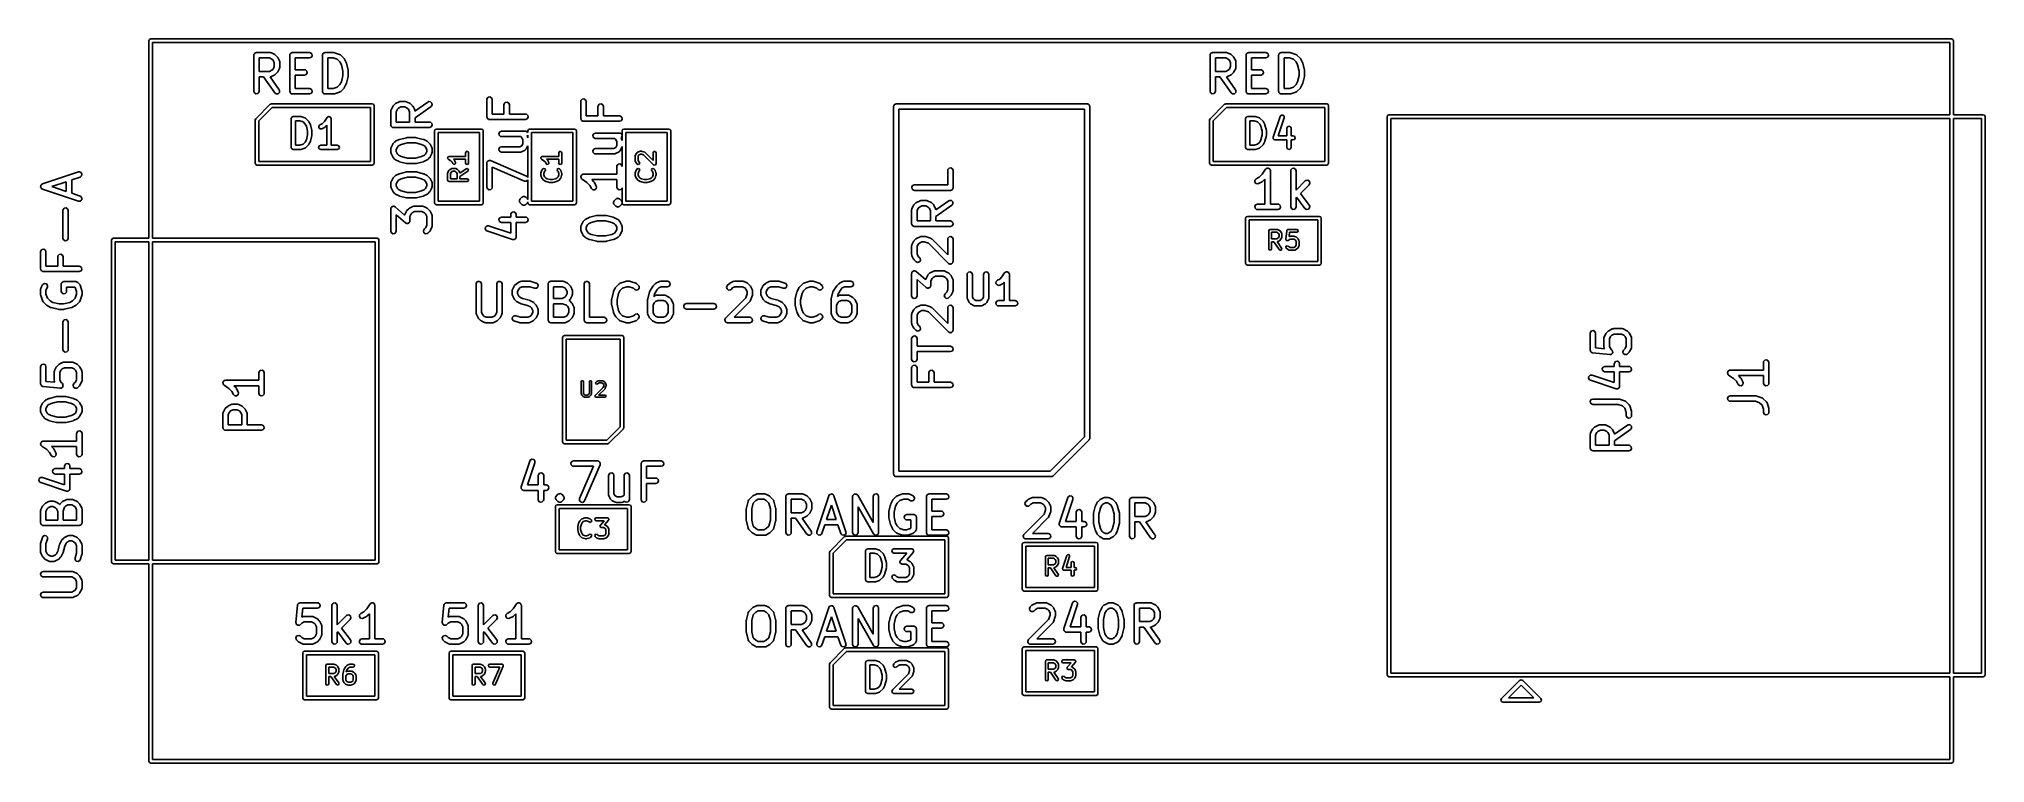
# Model space of a CAD drawing. Extents: x 4.75 to 6.87, y -3.9 to -3.1.
import ezdxf

# ---------------------------------------------------------------- set-up
doc = ezdxf.new("R2010")
doc.units = 0
doc.header["$MEASUREMENT"] = 0
doc.layers.add('BLACK', color=7, linetype='CONTINUOUS')

msp = doc.modelspace()

# ---------------------------------------------------------------- linework, layer by layer
at = {"layer": 'BLACK', "linetype": 'CONTINUOUS'}
for p, q in [((4.86614, -3.1063), (4.86672, -3.10491)), ((4.86672, -3.10491), (4.86811, -3.10433)), ((4.86811, -3.10433), (6.83661, -3.10433)), ((6.83661, -3.10433), (6.83801, -3.10491)), ((6.83801, -3.10491), (6.83858, -3.1063)), ((4.86614, -3.32205), (4.86614, -3.1063)), ((6.83465, -3.10827), (4.87008, -3.10827)), ((4.87008, -3.10827), (4.87008, -3.32205)), ((4.98074, -3.12214), (4.9808, -3.12176)), ((4.98074, -3.16151), (4.98074, -3.12214)), ((4.98078, -3.12163), (4.98085, -3.12151)), ((4.9808, -3.12176), (4.98078, -3.12163)), ((4.98085, -3.12151), (4.98091, -3.12113)), ((4.98091, -3.12113), (4.98141, -3.12054)), ((4.98141, -3.12054), (4.98179, -3.11988)), ((4.98179, -3.11988), (4.98204, -3.11979)), ((4.98204, -3.11979), (4.98221, -3.11958)), ((4.98221, -3.11958), (4.98297, -3.11945)), ((4.98297, -3.11945), (4.98369, -3.11919)), ((4.98369, -3.11919), (4.99869, -3.11919)), ((4.98664, -3.12509), (4.98664, -3.13981)), ((4.99799, -3.12509), (4.98664, -3.12509)), ((5.00069, -3.12644), (4.99799, -3.12509)), ((4.99869, -3.11919), (4.9997, -3.11937)), ((4.9997, -3.11937), (4.99983, -3.11948)), ((4.99983, -3.11948), (5.00001, -3.1195)), ((5.00001, -3.1195), (5.00376, -3.12137)), ((5.00189, -3.12764), (5.00069, -3.12644)), ((5.00376, -3.12137), (5.00447, -3.1219)), ((5.00447, -3.1219), (5.00453, -3.12193)), ((5.00453, -3.12193), (5.0064, -3.1238)), ((5.0064, -3.1238), (5.00691, -3.12453)), ((5.00691, -3.12453), (5.00695, -3.12457)), ((5.00695, -3.12457), (5.00883, -3.12832)), ((5.02011, -3.12214), (5.02017, -3.12176)), ((5.02011, -3.16151), (5.02011, -3.12214)), ((5.02015, -3.12163), (5.02022, -3.12151)), ((5.02017, -3.12176), (5.02015, -3.12163)), ((5.02022, -3.12151), (5.02028, -3.12113)), ((5.02028, -3.12113), (5.02078, -3.12054)), ((5.02078, -3.12054), (5.02116, -3.11988)), ((5.02116, -3.11988), (5.02141, -3.11979)), ((5.02141, -3.11979), (5.02158, -3.11958)), ((5.02158, -3.11958), (5.02234, -3.11945)), ((5.02234, -3.11945), (5.02306, -3.11919)), ((5.02306, -3.11919), (5.04181, -3.11919)), ((5.04181, -3.12509), (5.02601, -3.12509)), ((5.02601, -3.12509), (5.02601, -3.13794)), ((5.04181, -3.11919), (5.04282, -3.11937)), ((5.04371, -3.1244), (5.04181, -3.12509)), ((5.04282, -3.11937), (5.04436, -3.12066)), ((5.04472, -3.12265), (5.04371, -3.1244)), ((5.04436, -3.12066), (5.04472, -3.12265)), ((5.05573, -3.12214), (5.0558, -3.12176)), ((5.05573, -3.16151), (5.05573, -3.12214)), ((5.05577, -3.12163), (5.05584, -3.12151)), ((5.0558, -3.12176), (5.05577, -3.12163)), ((5.05584, -3.12151), (5.05591, -3.12113)), ((5.05591, -3.12113), (5.0564, -3.12054)), ((5.0564, -3.12054), (5.05678, -3.11988)), ((5.05678, -3.11988), (5.05703, -3.11979)), ((5.05703, -3.11979), (5.0572, -3.11958)), ((5.0572, -3.11958), (5.05796, -3.11945)), ((5.05796, -3.11945), (5.05868, -3.11919)), ((5.05868, -3.11919), (5.06805, -3.11919)), ((5.06163, -3.12509), (5.06163, -3.15856)), ((5.06757, -3.12509), (5.06163, -3.12509)), ((5.07208, -3.1266), (5.06757, -3.12509)), ((5.06805, -3.11919), (5.06892, -3.11934)), ((5.06892, -3.11934), (5.06899, -3.11934)), ((5.06899, -3.11934), (5.07461, -3.12121)), ((5.075, -3.12951), (5.07208, -3.1266)), ((5.07461, -3.12121), (5.07551, -3.1217)), ((5.07551, -3.1217), (5.07561, -3.12185)), ((5.07561, -3.12185), (5.07577, -3.12193)), ((5.07577, -3.12193), (5.07952, -3.12568)), ((5.07952, -3.12568), (5.08002, -3.1264)), ((5.08002, -3.1264), (5.08007, -3.12644)), ((5.08007, -3.12644), (5.08194, -3.13019)), ((6.02601, -3.12214), (6.02608, -3.12176)), ((6.02601, -3.16151), (6.02601, -3.12214)), ((6.02606, -3.12163), (6.02612, -3.12151)), ((6.02608, -3.12176), (6.02606, -3.12163)), ((6.02612, -3.12151), (6.02619, -3.12113)), ((6.02619, -3.12113), (6.02668, -3.12054)), ((6.02668, -3.12054), (6.02707, -3.11988)), ((6.02707, -3.11988), (6.02732, -3.11979)), ((6.02732, -3.11979), (6.02749, -3.11958)), ((6.02749, -3.11958), (6.02824, -3.11945)), ((6.02824, -3.11945), (6.02897, -3.11919)), ((6.02897, -3.11919), (6.04396, -3.11919)), ((6.03192, -3.12509), (6.03192, -3.13981)), ((6.04327, -3.12509), (6.03192, -3.12509)), ((6.04596, -3.12644), (6.04327, -3.12509)), ((6.04396, -3.11919), (6.04497, -3.11937)), ((6.04497, -3.11937), (6.04511, -3.11948)), ((6.04511, -3.11948), (6.04528, -3.1195)), ((6.04528, -3.1195), (6.04903, -3.12137)), ((6.04716, -3.12764), (6.04596, -3.12644)), ((6.04903, -3.12137), (6.04974, -3.1219)), ((6.04974, -3.1219), (6.0498, -3.12193)), ((6.0498, -3.12193), (6.05168, -3.1238)), ((6.05168, -3.1238), (6.05218, -3.12453)), ((6.05218, -3.12453), (6.05223, -3.12457)), ((6.05223, -3.12457), (6.0541, -3.12832)), ((6.06538, -3.12214), (6.06545, -3.12176)), ((6.06538, -3.16151), (6.06538, -3.12214)), ((6.06543, -3.12163), (6.06549, -3.12151)), ((6.06545, -3.12176), (6.06543, -3.12163)), ((6.06549, -3.12151), (6.06556, -3.12113)), ((6.06556, -3.12113), (6.06605, -3.12054)), ((6.06605, -3.12054), (6.06644, -3.11988)), ((6.06644, -3.11988), (6.06669, -3.11979)), ((6.06669, -3.11979), (6.06686, -3.11958)), ((6.06686, -3.11958), (6.06761, -3.11945)), ((6.06761, -3.11945), (6.06834, -3.11919)), ((6.06834, -3.11919), (6.08708, -3.11919)), ((6.08708, -3.12509), (6.07129, -3.12509)), ((6.07129, -3.12509), (6.07129, -3.13794)), ((6.08708, -3.11919), (6.08809, -3.11937)), ((6.08898, -3.1244), (6.08708, -3.12509)), ((6.08809, -3.11937), (6.08964, -3.12066)), ((6.08999, -3.12265), (6.08898, -3.1244)), ((6.08964, -3.12066), (6.08999, -3.12265)), ((6.101, -3.12214), (6.10107, -3.12176)), ((6.101, -3.16151), (6.101, -3.12214)), ((6.10105, -3.12163), (6.10111, -3.12151)), ((6.10107, -3.12176), (6.10105, -3.12163)), ((6.10111, -3.12151), (6.10118, -3.12113)), ((6.10118, -3.12113), (6.10167, -3.12054)), ((6.10167, -3.12054), (6.10206, -3.11988)), ((6.10206, -3.11988), (6.10231, -3.11979)), ((6.10231, -3.11979), (6.10248, -3.11958)), ((6.10248, -3.11958), (6.10323, -3.11945)), ((6.10323, -3.11945), (6.10396, -3.11919)), ((6.10396, -3.11919), (6.11333, -3.11919)), ((6.10691, -3.12509), (6.10691, -3.15856)), ((6.11285, -3.12509), (6.10691, -3.12509)), ((6.11736, -3.1266), (6.11285, -3.12509)), ((6.11333, -3.11919), (6.1142, -3.11934)), ((6.1142, -3.11934), (6.11426, -3.11934)), ((6.11426, -3.11934), (6.11989, -3.12121)), ((6.12028, -3.12951), (6.11736, -3.1266)), ((6.11989, -3.12121), (6.12079, -3.1217)), ((6.12079, -3.1217), (6.12088, -3.12185)), ((6.12088, -3.12185), (6.12104, -3.12193)), ((6.12104, -3.12193), (6.12479, -3.12568)), ((6.12479, -3.12568), (6.1253, -3.1264)), ((6.1253, -3.1264), (6.12534, -3.12644)), ((6.12534, -3.12644), (6.12722, -3.13019)), ((6.83465, -3.1872), (6.83465, -3.10827)), ((6.83858, -3.1063), (6.83858, -3.1872)), ((4.98664, -3.13981), (4.99799, -3.13981)), ((4.99153, -3.14572), (4.98664, -3.14572)), ((4.98664, -3.14572), (4.98664, -3.16151)), ((5.00377, -3.1632), (4.99153, -3.14572)), ((4.99799, -3.13981), (5.00069, -3.13846)), ((4.99885, -3.14566), (4.99873, -3.1457)), ((4.99873, -3.1457), (5.00861, -3.15982)), ((4.99903, -3.1457), (4.99885, -3.14566)), ((5.00001, -3.1454), (4.99903, -3.1457)), ((5.00376, -3.14353), (5.00001, -3.1454)), ((5.00069, -3.13846), (5.00189, -3.13726)), ((5.00323, -3.13034), (5.00189, -3.12764)), ((5.00189, -3.13726), (5.00323, -3.13457)), ((5.00323, -3.13457), (5.00323, -3.13034)), ((5.0038, -3.14348), (5.00376, -3.14353)), ((5.00453, -3.14298), (5.0038, -3.14348)), ((5.0064, -3.1411), (5.00453, -3.14298)), ((5.00643, -3.14104), (5.0064, -3.1411)), ((5.00695, -3.14033), (5.00643, -3.14104)), ((5.00883, -3.13658), (5.00695, -3.14033)), ((5.00883, -3.12832), (5.00912, -3.1293)), ((5.00885, -3.13641), (5.00883, -3.13658)), ((5.00896, -3.13627), (5.00885, -3.13641)), ((5.00914, -3.13526), (5.00896, -3.13627)), ((5.00912, -3.1293), (5.00908, -3.12947)), ((5.00908, -3.12947), (5.00914, -3.12964)), ((5.00914, -3.12964), (5.00914, -3.13526)), ((5.02601, -3.13794), (5.03618, -3.13794)), ((5.03618, -3.14384), (5.02601, -3.14384)), ((5.02601, -3.14384), (5.02601, -3.15856)), ((5.03618, -3.13794), (5.03719, -3.13811)), ((5.03808, -3.14315), (5.03618, -3.14384)), ((5.03719, -3.13811), (5.03874, -3.13941)), ((5.03909, -3.1414), (5.03808, -3.14315)), ((5.03874, -3.13941), (5.03909, -3.1414)), ((5.07652, -3.13255), (5.075, -3.12951)), ((5.07822, -3.13938), (5.07652, -3.13255)), ((5.07652, -3.15111), (5.07822, -3.14427)), ((5.07822, -3.14427), (5.07822, -3.13938)), ((5.08194, -3.13019), (5.08209, -3.13068)), ((5.08209, -3.13068), (5.08217, -3.1308)), ((5.08217, -3.1308), (5.08404, -3.1383)), ((5.08404, -3.14535), (5.08217, -3.15285)), ((5.08413, -3.14464), (5.08403, -3.14522)), ((5.08403, -3.14522), (5.08404, -3.14535)), ((5.08404, -3.1383), (5.08408, -3.13889)), ((5.08408, -3.13889), (5.08413, -3.13901)), ((5.08413, -3.13901), (5.08413, -3.14464)), ((6.03192, -3.13981), (6.04327, -3.13981)), ((6.0368, -3.14572), (6.03192, -3.14572)), ((6.03192, -3.14572), (6.03192, -3.16151)), ((6.04904, -3.1632), (6.0368, -3.14572)), ((6.04327, -3.13981), (6.04596, -3.13846)), ((6.04413, -3.14566), (6.044, -3.1457)), ((6.044, -3.1457), (6.05388, -3.15982)), ((6.0443, -3.1457), (6.04413, -3.14566)), ((6.04528, -3.1454), (6.0443, -3.1457)), ((6.04903, -3.14353), (6.04528, -3.1454)), ((6.04596, -3.13846), (6.04716, -3.13726)), ((6.04851, -3.13034), (6.04716, -3.12764)), ((6.04716, -3.13726), (6.04851, -3.13457)), ((6.04851, -3.13457), (6.04851, -3.13034)), ((6.04908, -3.14348), (6.04903, -3.14353)), ((6.0498, -3.14298), (6.04908, -3.14348)), ((6.05168, -3.1411), (6.0498, -3.14298)), ((6.0517, -3.14104), (6.05168, -3.1411)), ((6.05223, -3.14033), (6.0517, -3.14104)), ((6.0541, -3.13658), (6.05223, -3.14033)), ((6.0541, -3.12832), (6.0544, -3.1293)), ((6.05412, -3.13641), (6.0541, -3.13658)), ((6.05424, -3.13627), (6.05412, -3.13641)), ((6.05442, -3.13526), (6.05424, -3.13627)), ((6.0544, -3.1293), (6.05435, -3.12947)), ((6.05435, -3.12947), (6.05442, -3.12964)), ((6.05442, -3.12964), (6.05442, -3.13526)), ((6.07129, -3.13794), (6.08146, -3.13794)), ((6.08146, -3.14384), (6.07129, -3.14384)), ((6.07129, -3.14384), (6.07129, -3.15856)), ((6.08146, -3.13794), (6.08247, -3.13811)), ((6.08336, -3.14315), (6.08146, -3.14384)), ((6.08247, -3.13811), (6.08402, -3.13941)), ((6.08437, -3.1414), (6.08336, -3.14315)), ((6.08402, -3.13941), (6.08437, -3.1414)), ((6.12179, -3.13255), (6.12028, -3.12951)), ((6.1235, -3.13938), (6.12179, -3.13255)), ((6.12179, -3.15111), (6.1235, -3.14427)), ((6.1235, -3.14427), (6.1235, -3.13938)), ((6.12722, -3.13019), (6.12736, -3.13068)), ((6.12736, -3.13068), (6.12744, -3.1308)), ((6.12744, -3.1308), (6.12932, -3.1383)), ((6.12932, -3.14535), (6.12744, -3.15285)), ((6.12941, -3.14464), (6.1293, -3.14522)), ((6.1293, -3.14522), (6.12932, -3.14535)), ((6.12932, -3.1383), (6.12936, -3.13889)), ((6.12936, -3.13889), (6.12941, -3.13901)), ((6.12941, -3.13901), (6.12941, -3.14464)), ((4.98143, -3.16341), (4.98074, -3.16151)), ((4.98318, -3.16442), (4.98143, -3.16341)), ((4.98517, -3.16407), (4.98318, -3.16442)), ((4.98646, -3.16252), (4.98517, -3.16407)), ((4.98664, -3.16151), (4.98646, -3.16252)), ((5.00542, -3.16436), (5.00377, -3.1632)), ((5.00743, -3.16419), (5.00542, -3.16436)), ((5.00886, -3.16276), (5.00743, -3.16419)), ((5.00861, -3.15982), (5.00904, -3.16075)), ((5.00904, -3.16075), (5.00886, -3.16276)), ((5.02037, -3.16223), (5.02011, -3.16151)), ((5.0205, -3.16299), (5.02037, -3.16223)), ((5.02071, -3.16316), (5.0205, -3.16299)), ((5.0208, -3.16341), (5.02071, -3.16316)), ((5.02146, -3.16379), (5.0208, -3.16341)), ((5.02205, -3.16429), (5.02146, -3.16379)), ((5.02243, -3.16435), (5.02205, -3.16429)), ((5.02255, -3.16442), (5.02243, -3.16435)), ((5.02268, -3.1644), (5.02255, -3.16442)), ((5.02306, -3.16446), (5.02268, -3.1644)), ((5.04181, -3.16446), (5.02306, -3.16446)), ((5.02601, -3.15856), (5.04181, -3.15856)), ((5.04181, -3.15856), (5.04282, -3.15874)), ((5.04371, -3.16377), (5.04181, -3.16446)), ((5.04282, -3.15874), (5.04436, -3.16003)), ((5.04472, -3.16202), (5.04371, -3.16377)), ((5.04436, -3.16003), (5.04472, -3.16202)), ((5.05599, -3.16223), (5.05573, -3.16151)), ((5.05612, -3.16299), (5.05599, -3.16223)), ((5.05633, -3.16316), (5.05612, -3.16299)), ((5.05642, -3.16341), (5.05633, -3.16316)), ((5.05708, -3.16379), (5.05642, -3.16341)), ((5.05767, -3.16429), (5.05708, -3.16379)), ((5.05805, -3.16435), (5.05767, -3.16429)), ((5.05817, -3.16442), (5.05805, -3.16435)), ((5.0583, -3.1644), (5.05817, -3.16442)), ((5.05868, -3.16446), (5.0583, -3.1644)), ((5.06805, -3.16446), (5.05868, -3.16446)), ((5.06163, -3.15856), (5.06757, -3.15856)), ((5.06757, -3.15856), (5.07208, -3.15706)), ((5.06811, -3.16444), (5.06805, -3.16446)), ((5.06899, -3.16431), (5.06811, -3.16444)), ((5.07461, -3.16244), (5.06899, -3.16431)), ((5.07208, -3.15706), (5.075, -3.15414)), ((5.07475, -3.16233), (5.07461, -3.16244)), ((5.07493, -3.16231), (5.07475, -3.16233)), ((5.07577, -3.16172), (5.07493, -3.16231)), ((5.075, -3.15414), (5.07652, -3.15111)), ((5.07952, -3.15797), (5.07577, -3.16172)), ((5.07954, -3.15792), (5.07952, -3.15797)), ((5.08007, -3.15721), (5.07954, -3.15792)), ((5.08194, -3.15346), (5.08007, -3.15721)), ((5.08196, -3.15332), (5.08194, -3.15346)), ((5.08217, -3.15285), (5.08196, -3.15332)), ((5.23549, -3.17069), (5.23567, -3.16968)), ((5.23567, -3.16968), (5.23696, -3.16813)), ((5.23696, -3.16813), (5.23895, -3.16778)), ((5.23895, -3.16778), (5.2407, -3.16879)), ((5.2407, -3.16879), (5.24139, -3.17069)), ((6.0267, -3.16341), (6.02601, -3.16151)), ((6.02845, -3.16442), (6.0267, -3.16341)), ((6.03044, -3.16407), (6.02845, -3.16442)), ((6.03174, -3.16252), (6.03044, -3.16407)), ((6.03192, -3.16151), (6.03174, -3.16252)), ((6.0507, -3.16436), (6.04904, -3.1632)), ((6.05271, -3.16419), (6.0507, -3.16436)), ((6.05414, -3.16276), (6.05271, -3.16419)), ((6.05388, -3.15982), (6.05431, -3.16075)), ((6.05431, -3.16075), (6.05414, -3.16276)), ((6.06564, -3.16223), (6.06538, -3.16151)), ((6.06578, -3.16299), (6.06564, -3.16223)), ((6.06598, -3.16316), (6.06578, -3.16299)), ((6.06607, -3.16341), (6.06598, -3.16316)), ((6.06674, -3.16379), (6.06607, -3.16341)), ((6.06733, -3.16429), (6.06674, -3.16379)), ((6.06771, -3.16435), (6.06733, -3.16429)), ((6.06782, -3.16442), (6.06771, -3.16435)), ((6.06795, -3.1644), (6.06782, -3.16442)), ((6.06834, -3.16446), (6.06795, -3.1644)), ((6.08708, -3.16446), (6.06834, -3.16446)), ((6.07129, -3.15856), (6.08708, -3.15856)), ((6.08708, -3.15856), (6.08809, -3.15874)), ((6.08898, -3.16377), (6.08708, -3.16446)), ((6.08809, -3.15874), (6.08964, -3.16003)), ((6.08999, -3.16202), (6.08898, -3.16377)), ((6.08964, -3.16003), (6.08999, -3.16202)), ((6.10127, -3.16223), (6.101, -3.16151)), ((6.1014, -3.16299), (6.10127, -3.16223)), ((6.1016, -3.16316), (6.1014, -3.16299)), ((6.10169, -3.16341), (6.1016, -3.16316)), ((6.10236, -3.16379), (6.10169, -3.16341)), ((6.10295, -3.16429), (6.10236, -3.16379)), ((6.10333, -3.16435), (6.10295, -3.16429)), ((6.10344, -3.16442), (6.10333, -3.16435)), ((6.10357, -3.1644), (6.10344, -3.16442)), ((6.10396, -3.16446), (6.10357, -3.1644)), ((6.11333, -3.16446), (6.10396, -3.16446)), ((6.10691, -3.15856), (6.11285, -3.15856)), ((6.11285, -3.15856), (6.11736, -3.15706)), ((6.11339, -3.16444), (6.11333, -3.16446)), ((6.11426, -3.16431), (6.11339, -3.16444)), ((6.11989, -3.16244), (6.11426, -3.16431)), ((6.11736, -3.15706), (6.12028, -3.15414)), ((6.12003, -3.16233), (6.11989, -3.16244)), ((6.1202, -3.16231), (6.12003, -3.16233)), ((6.12104, -3.16172), (6.1202, -3.16231)), ((6.12028, -3.15414), (6.12179, -3.15111)), ((6.12479, -3.15797), (6.12104, -3.16172)), ((6.12482, -3.15792), (6.12479, -3.15797)), ((6.12534, -3.15721), (6.12482, -3.15792)), ((6.12722, -3.15346), (6.12534, -3.15721)), ((6.12724, -3.15332), (6.12722, -3.15346)), ((6.12744, -3.15285), (6.12724, -3.15332)), ((4.98286, -3.19152), (4.99861, -3.17577)), ((5.00082, -3.17913), (4.98622, -3.19373)), ((4.99861, -3.17577), (4.9991, -3.17557)), ((4.9991, -3.17557), (5, -3.1752)), ((5, -3.1752), (5.11024, -3.1752)), ((5.10827, -3.17913), (5.00082, -3.17913)), ((5.02163, -3.19141), (5.02233, -3.18974)), ((5.02233, -3.18974), (5.024, -3.18905)), ((5.024, -3.18905), (5.0315, -3.18905)), ((5.0315, -3.18905), (5.03186, -3.1892)), ((5.03186, -3.1892), (5.03224, -3.18917)), ((5.03224, -3.18917), (5.03674, -3.19067)), ((5.03674, -3.19067), (5.03716, -3.19103)), ((5.05816, -3.19441), (5.06103, -3.1901)), ((5.06103, -3.1901), (5.06123, -3.18997)), ((5.06123, -3.18997), (5.06132, -3.18974)), ((5.06132, -3.18974), (5.06196, -3.18948)), ((5.06196, -3.18948), (5.06253, -3.1891)), ((5.06253, -3.1891), (5.06277, -3.18914)), ((5.06277, -3.18914), (5.06299, -3.18905)), ((5.06299, -3.18905), (5.06363, -3.18931)), ((5.06363, -3.18931), (5.0643, -3.18945)), ((5.0643, -3.18945), (5.06444, -3.18965)), ((5.06444, -3.18965), (5.06466, -3.18974)), ((5.06466, -3.18974), (5.06493, -3.19038)), ((5.06493, -3.19038), (5.06531, -3.19095)), ((5.06531, -3.19095), (5.06526, -3.19119)), ((5.10827, -3.23819), (5.10827, -3.17913)), ((5.11024, -3.1752), (5.11163, -3.17577)), ((5.11163, -3.17577), (5.1122, -3.17717)), ((5.1122, -3.17717), (5.1122, -3.24016)), ((5.13049, -3.18322), (5.13067, -3.18221)), ((5.13049, -3.19822), (5.13049, -3.18322)), ((5.13067, -3.18221), (5.13078, -3.18208)), ((5.13078, -3.18208), (5.1308, -3.1819)), ((5.1308, -3.1819), (5.13267, -3.17815)), ((5.13267, -3.17815), (5.1332, -3.17744)), ((5.1332, -3.17744), (5.13323, -3.17739)), ((5.13323, -3.17739), (5.1351, -3.17551)), ((5.1351, -3.17551), (5.13582, -3.17501)), ((5.13582, -3.17501), (5.13587, -3.17496)), ((5.13587, -3.17496), (5.13962, -3.17308)), ((5.13774, -3.18122), (5.13639, -3.18392)), ((5.13639, -3.18392), (5.13639, -3.19527)), ((5.13894, -3.18003), (5.13774, -3.18122)), ((5.14164, -3.17868), (5.13894, -3.18003)), ((5.13962, -3.17308), (5.1406, -3.17279)), ((5.1406, -3.17279), (5.14077, -3.17283)), ((5.14077, -3.17283), (5.14094, -3.17277)), ((5.14094, -3.17277), (5.14656, -3.17277)), ((5.14587, -3.17868), (5.14164, -3.17868)), ((5.14856, -3.18003), (5.14587, -3.17868)), ((5.14656, -3.17277), (5.14757, -3.17295)), ((5.14757, -3.17295), (5.14771, -3.17306)), ((5.14771, -3.17306), (5.14788, -3.17308)), ((5.14788, -3.17308), (5.15163, -3.17496)), ((5.14976, -3.18122), (5.14856, -3.18003)), ((5.15111, -3.18392), (5.14976, -3.18122)), ((5.15111, -3.19527), (5.15111, -3.18392)), ((5.15163, -3.17496), (5.15234, -3.17548)), ((5.15234, -3.17548), (5.1524, -3.17551)), ((5.1524, -3.17551), (5.15428, -3.17739)), ((5.15428, -3.17739), (5.15478, -3.17811)), ((5.15478, -3.17811), (5.15483, -3.17815)), ((5.15483, -3.17815), (5.1567, -3.1819)), ((5.1567, -3.1819), (5.157, -3.18289)), ((5.157, -3.18289), (5.15695, -3.18306)), ((5.15695, -3.18306), (5.157, -3.18319)), ((5.157, -3.18319), (5.17112, -3.17331)), ((5.1745, -3.17814), (5.15702, -3.19039)), ((5.15702, -3.19039), (5.15702, -3.19527)), ((5.17112, -3.17331), (5.17205, -3.17287)), ((5.17205, -3.17287), (5.17406, -3.17305)), ((5.17406, -3.17305), (5.17549, -3.17448)), ((5.17566, -3.17649), (5.1745, -3.17814)), ((5.17549, -3.17448), (5.17566, -3.17649)), ((5.23549, -3.18943), (5.23549, -3.17069)), ((5.23575, -3.19015), (5.23549, -3.18943)), ((5.23588, -3.19091), (5.23575, -3.19015)), ((5.23609, -3.19108), (5.23588, -3.19091)), ((5.24139, -3.17069), (5.24139, -3.18648)), ((5.24139, -3.18648), (5.25424, -3.18648)), ((5.25424, -3.17631), (5.25441, -3.1753)), ((5.25424, -3.18648), (5.25424, -3.17631)), ((5.25441, -3.1753), (5.25571, -3.17375)), ((5.25571, -3.17375), (5.2577, -3.1734)), ((5.2577, -3.1734), (5.25945, -3.17441)), ((5.25945, -3.17441), (5.26014, -3.17631)), ((5.26014, -3.17631), (5.26014, -3.18648)), ((5.26014, -3.18648), (5.27781, -3.18648)), ((5.27781, -3.18648), (5.27882, -3.18666)), ((5.27882, -3.18666), (5.28037, -3.18796)), ((5.28072, -3.18995), (5.27971, -3.1917)), ((5.28037, -3.18796), (5.28072, -3.18995)), ((5.33824, -3.17265), (5.33842, -3.17164)), ((5.33824, -3.1914), (5.33824, -3.17265)), ((5.33842, -3.17164), (5.33972, -3.1701)), ((5.33972, -3.1701), (5.34171, -3.16975)), ((5.34171, -3.16975), (5.34346, -3.17076)), ((5.34346, -3.17076), (5.34415, -3.17265)), ((5.34415, -3.17265), (5.34415, -3.18845)), ((5.34415, -3.18845), (5.35699, -3.18845)), ((5.35699, -3.17828), (5.35717, -3.17727)), ((5.35699, -3.18845), (5.35699, -3.17828)), ((5.35717, -3.17727), (5.35847, -3.17572)), ((5.35847, -3.17572), (5.36046, -3.17537)), ((5.36046, -3.17537), (5.36221, -3.17638)), ((5.36221, -3.17638), (5.3629, -3.17828)), ((5.3629, -3.17828), (5.3629, -3.18845)), ((5.3629, -3.18845), (5.38057, -3.18845)), ((5.38057, -3.18845), (5.38158, -3.18863)), ((5.38158, -3.18863), (5.38312, -3.18993)), ((5.38312, -3.18993), (5.38347, -3.19192)), ((5.68012, -3.17815), (5.68019, -3.17777)), ((5.68012, -3.57972), (5.68012, -3.17815)), ((5.68016, -3.17764), (5.68023, -3.17752)), ((5.68019, -3.17777), (5.68016, -3.17764)), ((5.68023, -3.17752), (5.6803, -3.17714)), ((5.6803, -3.17714), (5.68079, -3.17655)), ((5.68079, -3.17655), (5.68117, -3.17589)), ((5.68117, -3.17589), (5.68142, -3.1758)), ((5.68142, -3.1758), (5.68159, -3.17559)), ((5.68159, -3.17559), (5.68235, -3.17546)), ((5.68235, -3.17546), (5.68307, -3.1752)), ((5.68307, -3.1752), (5.89173, -3.1752)), ((5.68602, -3.1811), (5.68602, -3.57677)), ((5.88878, -3.1811), (5.68602, -3.1811)), ((5.88878, -3.53913), (5.88878, -3.1811)), ((5.89173, -3.1752), (5.89212, -3.17526)), ((5.89212, -3.17526), (5.89225, -3.17524)), ((5.89225, -3.17524), (5.89236, -3.17531)), ((5.89236, -3.17531), (5.89274, -3.17537)), ((5.89274, -3.17537), (5.89333, -3.17587)), ((5.89333, -3.17587), (5.89399, -3.17625)), ((5.89399, -3.17625), (5.89409, -3.1765)), ((5.89409, -3.1765), (5.89429, -3.17667)), ((5.89429, -3.17667), (5.89442, -3.17743)), ((5.89442, -3.17743), (5.89469, -3.17815)), ((5.89469, -3.17815), (5.89469, -3.54035)), ((6.02617, -3.19152), (6.04192, -3.17577)), ((6.04412, -3.17913), (6.02953, -3.19373)), ((6.04192, -3.17577), (6.04241, -3.17557)), ((6.04241, -3.17557), (6.04331, -3.1752)), ((6.04331, -3.1752), (6.15354, -3.1752)), ((6.15157, -3.17913), (6.04412, -3.17913)), ((6.06494, -3.19141), (6.06563, -3.18974)), ((6.06563, -3.18974), (6.0673, -3.18905)), ((6.0673, -3.18905), (6.0748, -3.18905)), ((6.0748, -3.18905), (6.07516, -3.1892)), ((6.07516, -3.1892), (6.07555, -3.18917)), ((6.07555, -3.18917), (6.08005, -3.19067)), ((6.08005, -3.19067), (6.08046, -3.19103)), ((6.09506, -3.21166), (6.10256, -3.18917)), ((6.10704, -3.19066), (6.10058, -3.21005)), ((6.10256, -3.18917), (6.10374, -3.1878)), ((6.10374, -3.1878), (6.10555, -3.18767)), ((6.10555, -3.18767), (6.10691, -3.18886)), ((6.10691, -3.18886), (6.10704, -3.19066)), ((6.15157, -3.23819), (6.15157, -3.17913)), ((6.15354, -3.1752), (6.15494, -3.17577)), ((6.15494, -3.17577), (6.15551, -3.17717)), ((6.15551, -3.17717), (6.15551, -3.24016)), ((6.21969, -3.18917), (6.22026, -3.18778)), ((6.21969, -3.79941), (6.21969, -3.18917)), ((6.22026, -3.18778), (6.22165, -3.1872)), ((6.22165, -3.1872), (6.83465, -3.1872)), ((6.83858, -3.1872), (6.87126, -3.1872)), ((6.87126, -3.1872), (6.87265, -3.18778)), ((6.87265, -3.18778), (6.87323, -3.18917)), ((6.87323, -3.18917), (6.87323, -3.79941)), ((4.98228, -3.19291), (4.98286, -3.19152)), ((4.98228, -3.24016), (4.98228, -3.19291)), ((4.98622, -3.19373), (4.98622, -3.23819)), ((5.02163, -3.22291), (5.02163, -3.19141)), ((5.02636, -3.19378), (5.02636, -3.22055)), ((5.03111, -3.19378), (5.02636, -3.19378)), ((5.03472, -3.19498), (5.03111, -3.19378)), ((5.03705, -3.19731), (5.03472, -3.19498)), ((5.03827, -3.19974), (5.03705, -3.19731)), ((5.03716, -3.19103), (5.03767, -3.19124)), ((5.03767, -3.19124), (5.04067, -3.19424)), ((5.03963, -3.2052), (5.03827, -3.19974)), ((5.03827, -3.21459), (5.03963, -3.20912)), ((5.03963, -3.20912), (5.03963, -3.2052)), ((5.04067, -3.19424), (5.04081, -3.1946)), ((5.04081, -3.1946), (5.04111, -3.19486)), ((5.04111, -3.19486), (5.04261, -3.19786)), ((5.04261, -3.19786), (5.04263, -3.19812)), ((5.04263, -3.19812), (5.04279, -3.19834)), ((5.04279, -3.19834), (5.04429, -3.20434)), ((5.04429, -3.20998), (5.04279, -3.21598)), ((5.04429, -3.20434), (5.04424, -3.20464)), ((5.04424, -3.20464), (5.04436, -3.20491)), ((5.04436, -3.20941), (5.04424, -3.20969)), ((5.04424, -3.20969), (5.04429, -3.20998)), ((5.04436, -3.20491), (5.04436, -3.20941)), ((5.05175, -3.19967), (5.05294, -3.1983)), ((5.05188, -3.20147), (5.05175, -3.19967)), ((5.05325, -3.20265), (5.05188, -3.20147)), ((5.05294, -3.1983), (5.05559, -3.19697)), ((5.05505, -3.20253), (5.05325, -3.20265)), ((5.05805, -3.20103), (5.05505, -3.20253)), ((5.05559, -3.19697), (5.05816, -3.19441)), ((5.0583, -3.20073), (5.05805, -3.20103)), ((5.05866, -3.20058), (5.0583, -3.20073)), ((5.06063, -3.19862), (5.05866, -3.20058)), ((5.06063, -3.22055), (5.06063, -3.19862)), ((5.06526, -3.19119), (5.06535, -3.19141)), ((5.06535, -3.19141), (5.06535, -3.22055)), ((5.13075, -3.19894), (5.13049, -3.19822)), ((5.13088, -3.1997), (5.13075, -3.19894)), ((5.13109, -3.19987), (5.13088, -3.1997)), ((5.13118, -3.20012), (5.13109, -3.19987)), ((5.13184, -3.2005), (5.13118, -3.20012)), ((5.13243, -3.201), (5.13184, -3.2005)), ((5.13281, -3.20106), (5.13243, -3.201)), ((5.13293, -3.20113), (5.13281, -3.20106)), ((5.13306, -3.20111), (5.13293, -3.20113)), ((5.13344, -3.20117), (5.13306, -3.20111)), ((5.17281, -3.20117), (5.13344, -3.20117)), ((5.13639, -3.19527), (5.15111, -3.19527)), ((5.14022, -3.2141), (5.14772, -3.21223)), ((5.14772, -3.21223), (5.14831, -3.21219)), ((5.14831, -3.21219), (5.14844, -3.21214)), ((5.14844, -3.21214), (5.15781, -3.21214)), ((5.15702, -3.19527), (5.17281, -3.19527)), ((5.15781, -3.21214), (5.15839, -3.21224)), ((5.15839, -3.21224), (5.15853, -3.21223)), ((5.15853, -3.21223), (5.16603, -3.2141)), ((5.17281, -3.19527), (5.17382, -3.19545)), ((5.17471, -3.20048), (5.17281, -3.20117)), ((5.17382, -3.19545), (5.17537, -3.19675)), ((5.17572, -3.19873), (5.17471, -3.20048)), ((5.17537, -3.19675), (5.17572, -3.19873)), ((5.17843, -3.20478), (5.179, -3.20339)), ((5.17843, -3.28352), (5.17843, -3.20478)), ((5.179, -3.20339), (5.18039, -3.20281)), ((5.18039, -3.20281), (5.22961, -3.20281)), ((5.18236, -3.20675), (5.18236, -3.28156)), ((5.22764, -3.20675), (5.18236, -3.20675)), ((5.22764, -3.28156), (5.22764, -3.20675)), ((5.22961, -3.20281), (5.231, -3.20339)), ((5.231, -3.20339), (5.23157, -3.20478)), ((5.23157, -3.20478), (5.23157, -3.28352)), ((5.23618, -3.19133), (5.23609, -3.19108)), ((5.23684, -3.19172), (5.23618, -3.19133)), ((5.23743, -3.19221), (5.23684, -3.19172)), ((5.23781, -3.19228), (5.23743, -3.19221)), ((5.23793, -3.19234), (5.23781, -3.19228)), ((5.23806, -3.19232), (5.23793, -3.19234)), ((5.23844, -3.19239), (5.23806, -3.19232)), ((5.27781, -3.19239), (5.23844, -3.19239)), ((5.24866, -3.20767), (5.24967, -3.20592)), ((5.24901, -3.20966), (5.24866, -3.20767)), ((5.25055, -3.21096), (5.24901, -3.20966)), ((5.24967, -3.20592), (5.25156, -3.20523)), ((5.25156, -3.21113), (5.25055, -3.21096)), ((5.25156, -3.20523), (5.27781, -3.20523)), ((5.27284, -3.21113), (5.25156, -3.21113)), ((5.27351, -3.21181), (5.27284, -3.21113)), ((5.27486, -3.2145), (5.27351, -3.21181)), ((5.27971, -3.1917), (5.27781, -3.19239)), ((5.27781, -3.20523), (5.27882, -3.20541)), ((5.27882, -3.20541), (5.28033, -3.20668)), ((5.27971, -3.21044), (5.27947, -3.21053)), ((5.27947, -3.21053), (5.28033, -3.21225)), ((5.28033, -3.20936), (5.27971, -3.21044)), ((5.28033, -3.20478), (5.28091, -3.20339)), ((5.28033, -3.20668), (5.28033, -3.20478)), ((5.28033, -3.21225), (5.28033, -3.20936)), ((5.28091, -3.20339), (5.2823, -3.20281)), ((5.2823, -3.20281), (5.33152, -3.20281)), ((5.28427, -3.20675), (5.28427, -3.28156)), ((5.32955, -3.20675), (5.28427, -3.20675)), ((5.32955, -3.28156), (5.32955, -3.20675)), ((5.33152, -3.20281), (5.33291, -3.20339)), ((5.33291, -3.20339), (5.33348, -3.20478)), ((5.33348, -3.20478), (5.33348, -3.28352)), ((5.33851, -3.19212), (5.33824, -3.1914)), ((5.33864, -3.19288), (5.33851, -3.19212)), ((5.33884, -3.19305), (5.33864, -3.19288)), ((5.33893, -3.1933), (5.33884, -3.19305)), ((5.3396, -3.19368), (5.33893, -3.1933)), ((5.34019, -3.19418), (5.3396, -3.19368)), ((5.34057, -3.19424), (5.34019, -3.19418)), ((5.34068, -3.19431), (5.34057, -3.19424)), ((5.34081, -3.19429), (5.34068, -3.19431)), ((5.3412, -3.19436), (5.34081, -3.19429)), ((5.38057, -3.19436), (5.3412, -3.19436)), ((5.35141, -3.20964), (5.35242, -3.20789)), ((5.35176, -3.21163), (5.35141, -3.20964)), ((5.35331, -3.21292), (5.35176, -3.21163)), ((5.35242, -3.20789), (5.35432, -3.2072)), ((5.35432, -3.2072), (5.38057, -3.2072)), ((5.38246, -3.19366), (5.38057, -3.19436)), ((5.38057, -3.2072), (5.38158, -3.20738)), ((5.38158, -3.20738), (5.38312, -3.20867)), ((5.38347, -3.19192), (5.38246, -3.19366)), ((5.38343, -3.21075), (5.38246, -3.21241)), ((5.38312, -3.20867), (5.38343, -3.21039)), ((5.38343, -3.20478), (5.384, -3.20339)), ((5.38343, -3.21039), (5.38343, -3.20478)), ((5.38343, -3.21519), (5.38343, -3.21075)), ((5.384, -3.20339), (5.38539, -3.20281)), ((5.38539, -3.20281), (5.43461, -3.20281)), ((5.38736, -3.20675), (5.38736, -3.28156)), ((5.43264, -3.20675), (5.38736, -3.20675)), ((5.43264, -3.28156), (5.43264, -3.20675)), ((5.43461, -3.20281), (5.436, -3.20339)), ((5.436, -3.20339), (5.43657, -3.20478)), ((5.43657, -3.20478), (5.43657, -3.28352)), ((6.02559, -3.19291), (6.02617, -3.19152)), ((6.02559, -3.24016), (6.02559, -3.19291)), ((6.02953, -3.19373), (6.02953, -3.23819)), ((6.06494, -3.22291), (6.06494, -3.19141)), ((6.06967, -3.19378), (6.06967, -3.22055)), ((6.07442, -3.19378), (6.06967, -3.19378)), ((6.07803, -3.19498), (6.07442, -3.19378)), ((6.08036, -3.19731), (6.07803, -3.19498)), ((6.08157, -3.19974), (6.08036, -3.19731)), ((6.08046, -3.19103), (6.08097, -3.19124)), ((6.08097, -3.19124), (6.08397, -3.19424)), ((6.08294, -3.2052), (6.08157, -3.19974)), ((6.08157, -3.21459), (6.08294, -3.20912)), ((6.08294, -3.20912), (6.08294, -3.2052)), ((6.08397, -3.19424), (6.08412, -3.1946)), ((6.08412, -3.1946), (6.08442, -3.19486)), ((6.08442, -3.19486), (6.08591, -3.19786)), ((6.08591, -3.19786), (6.08593, -3.19812)), ((6.08593, -3.19812), (6.08609, -3.19834)), ((6.08609, -3.19834), (6.08759, -3.20434)), ((6.08759, -3.20998), (6.08609, -3.21598)), ((6.08759, -3.20434), (6.08755, -3.20464)), ((6.08755, -3.20464), (6.08766, -3.20491)), ((6.08766, -3.20941), (6.08755, -3.20969)), ((6.08755, -3.20969), (6.08759, -3.20998)), ((6.08766, -3.20491), (6.08766, -3.20941)), ((6.09494, -3.21241), (6.09509, -3.21205)), ((6.09509, -3.21205), (6.09506, -3.21166)), ((6.10058, -3.21005), (6.10994, -3.21005)), ((6.10994, -3.20191), (6.11063, -3.20024)), ((6.10994, -3.21005), (6.10994, -3.20191)), ((6.11063, -3.20024), (6.1123, -3.19955)), ((6.1123, -3.19955), (6.11397, -3.20024)), ((6.11397, -3.20024), (6.11466, -3.20191)), ((6.11466, -3.20191), (6.11466, -3.21005)), ((6.11466, -3.21005), (6.1168, -3.21005)), ((6.1168, -3.21005), (6.11847, -3.21074)), ((6.11847, -3.21074), (6.11916, -3.21241)), ((6.22362, -3.19114), (6.22362, -3.79744)), ((6.83465, -3.19114), (6.22362, -3.19114)), ((6.83465, -3.79744), (6.83465, -3.19114)), ((6.83858, -3.19114), (6.83858, -3.79744)), ((6.86929, -3.19114), (6.83858, -3.19114)), ((6.86929, -3.79744), (6.86929, -3.19114)), ((5.02233, -3.22458), (5.02163, -3.22291)), ((5.024, -3.22527), (5.02233, -3.22458)), ((5.0315, -3.22527), (5.024, -3.22527)), ((5.02636, -3.22055), (5.03111, -3.22055)), ((5.03111, -3.22055), (5.03472, -3.21935)), ((5.03186, -3.22512), (5.0315, -3.22527)), ((5.03224, -3.22515), (5.03186, -3.22512)), ((5.03674, -3.22365), (5.03224, -3.22515)), ((5.03472, -3.21935), (5.03705, -3.21701)), ((5.03716, -3.22329), (5.03674, -3.22365)), ((5.03705, -3.21701), (5.03827, -3.21459)), ((5.03767, -3.22308), (5.03716, -3.22329)), ((5.04067, -3.22008), (5.03767, -3.22308)), ((5.04081, -3.21972), (5.04067, -3.22008)), ((5.04111, -3.21947), (5.04081, -3.21972)), ((5.04261, -3.21647), (5.04111, -3.21947)), ((5.04263, -3.2162), (5.04261, -3.21647)), ((5.04279, -3.21598), (5.04263, -3.2162)), ((5.05163, -3.22291), (5.05232, -3.22124)), ((5.05232, -3.22458), (5.05163, -3.22291)), ((5.05232, -3.22124), (5.05399, -3.22055)), ((5.05399, -3.22527), (5.05232, -3.22458)), ((5.05399, -3.22055), (5.06063, -3.22055)), ((5.07199, -3.22527), (5.05399, -3.22527)), ((5.06535, -3.22055), (5.07199, -3.22055)), ((5.07199, -3.22055), (5.07366, -3.22124)), ((5.07366, -3.22458), (5.07199, -3.22527)), ((5.07366, -3.22124), (5.07435, -3.22291)), ((5.07435, -3.22291), (5.07366, -3.22458)), ((5.13049, -3.22447), (5.13067, -3.22346)), ((5.13049, -3.22822), (5.13049, -3.22447)), ((5.13055, -3.22838), (5.13049, -3.22822)), ((5.13051, -3.22856), (5.13055, -3.22838)), ((5.1308, -3.22954), (5.13051, -3.22856)), ((5.13067, -3.22346), (5.13078, -3.22332)), ((5.13078, -3.22332), (5.1308, -3.22315)), ((5.1308, -3.22315), (5.13267, -3.2194)), ((5.13267, -3.23329), (5.1308, -3.22954)), ((5.13267, -3.2194), (5.1332, -3.21869)), ((5.13272, -3.23333), (5.13267, -3.23329)), ((5.13323, -3.23406), (5.13272, -3.23333)), ((5.1332, -3.21869), (5.13323, -3.21863)), ((5.13323, -3.21863), (5.1351, -3.21676)), ((5.1351, -3.21676), (5.13582, -3.21625)), ((5.13582, -3.21625), (5.13587, -3.2162)), ((5.13587, -3.2162), (5.13962, -3.21433)), ((5.13774, -3.22247), (5.13639, -3.22517)), ((5.13639, -3.22517), (5.13639, -3.22752)), ((5.13639, -3.22752), (5.13774, -3.23022)), ((5.13894, -3.22127), (5.13774, -3.22247)), ((5.13774, -3.23022), (5.13894, -3.23142)), ((5.14197, -3.21976), (5.13894, -3.22127)), ((5.13894, -3.23142), (5.14197, -3.23293)), ((5.13962, -3.21433), (5.14011, -3.21418)), ((5.14011, -3.21418), (5.14022, -3.2141)), ((5.1488, -3.21805), (5.14197, -3.21976)), ((5.14197, -3.23293), (5.1488, -3.23464)), ((5.15745, -3.21805), (5.1488, -3.21805)), ((5.16428, -3.21976), (5.15745, -3.21805)), ((5.15745, -3.23464), (5.16428, -3.23293)), ((5.16731, -3.22127), (5.16428, -3.21976)), ((5.16428, -3.23293), (5.16731, -3.23142)), ((5.16603, -3.2141), (5.16649, -3.21431)), ((5.16649, -3.21431), (5.16663, -3.21433)), ((5.16663, -3.21433), (5.17038, -3.2162)), ((5.16851, -3.22247), (5.16731, -3.22127)), ((5.16731, -3.23142), (5.16851, -3.23022)), ((5.16986, -3.22517), (5.16851, -3.22247)), ((5.16851, -3.23022), (5.16986, -3.22752)), ((5.16986, -3.22752), (5.16986, -3.22517)), ((5.17038, -3.2162), (5.17109, -3.21673)), ((5.17109, -3.21673), (5.17115, -3.21676)), ((5.17115, -3.21676), (5.17302, -3.21863)), ((5.17302, -3.21863), (5.17353, -3.21935)), ((5.17358, -3.23329), (5.17305, -3.234)), ((5.17353, -3.21935), (5.17358, -3.2194)), ((5.17358, -3.2194), (5.17545, -3.22315)), ((5.17545, -3.22954), (5.17358, -3.23329)), ((5.17545, -3.22315), (5.17574, -3.22413)), ((5.17547, -3.22936), (5.17545, -3.22954)), ((5.17558, -3.22923), (5.17547, -3.22936)), ((5.17576, -3.22822), (5.17558, -3.22923)), ((5.17574, -3.22413), (5.1757, -3.2243)), ((5.1757, -3.2243), (5.17576, -3.22447)), ((5.17576, -3.22447), (5.17576, -3.22822)), ((5.19282, -3.23389), (5.19291, -3.23344)), ((5.19291, -3.23344), (5.19304, -3.23335)), ((5.19304, -3.23335), (5.19311, -3.2332)), ((5.19311, -3.2332), (5.19353, -3.23302)), ((5.19353, -3.23302), (5.19391, -3.23277)), ((5.19391, -3.23277), (5.19407, -3.2328)), ((5.19407, -3.2328), (5.19422, -3.23274)), ((5.19422, -3.23274), (5.21233, -3.23274)), ((5.21233, -3.22869), (5.21279, -3.22757)), ((5.21233, -3.23274), (5.21233, -3.22869)), ((5.21279, -3.22757), (5.21391, -3.22711)), ((5.21391, -3.22711), (5.21502, -3.22757)), ((5.21502, -3.22757), (5.21548, -3.22869)), ((5.21548, -3.22869), (5.21548, -3.23994)), ((5.24866, -3.22454), (5.24967, -3.22279)), ((5.24901, -3.22653), (5.24866, -3.22454)), ((5.25055, -3.22783), (5.24901, -3.22653)), ((5.24967, -3.22279), (5.25156, -3.2221)), ((5.25156, -3.22801), (5.25055, -3.22783)), ((5.25156, -3.2221), (5.27149, -3.2221)), ((5.27219, -3.22801), (5.25156, -3.22801)), ((5.27149, -3.2221), (5.27373, -3.22098)), ((5.27235, -3.22795), (5.27219, -3.22801)), ((5.27252, -3.22799), (5.27235, -3.22795)), ((5.27351, -3.2277), (5.27252, -3.22799)), ((5.27726, -3.22582), (5.27351, -3.2277)), ((5.27373, -3.22098), (5.27486, -3.21873)), ((5.27486, -3.21873), (5.27486, -3.2145)), ((5.27756, -3.2255), (5.27726, -3.22582)), ((5.27797, -3.22532), (5.27756, -3.2255)), ((5.27858, -3.2245), (5.27797, -3.22532)), ((5.28033, -3.22098), (5.27858, -3.2245)), ((5.28033, -3.25577), (5.28033, -3.22098)), ((5.29473, -3.23389), (5.29482, -3.23344)), ((5.29482, -3.23344), (5.29495, -3.23335)), ((5.29495, -3.23335), (5.29502, -3.2332)), ((5.29502, -3.2332), (5.29544, -3.23302)), ((5.29544, -3.23302), (5.29582, -3.23277)), ((5.29582, -3.23277), (5.29598, -3.2328)), ((5.29598, -3.2328), (5.29613, -3.23274)), ((5.29613, -3.23274), (5.31424, -3.23274)), ((5.31424, -3.22869), (5.3147, -3.22757)), ((5.31424, -3.23274), (5.31424, -3.22869)), ((5.3147, -3.22757), (5.31581, -3.22711)), ((5.31581, -3.22711), (5.31693, -3.22757)), ((5.31693, -3.22757), (5.31739, -3.22869)), ((5.31739, -3.22869), (5.31739, -3.23994)), ((5.35141, -3.22651), (5.35242, -3.22476)), ((5.35176, -3.2285), (5.35141, -3.22651)), ((5.35331, -3.2298), (5.35176, -3.2285)), ((5.35242, -3.22476), (5.35432, -3.22407)), ((5.35432, -3.2131), (5.35331, -3.21292)), ((5.35432, -3.22998), (5.35331, -3.2298)), ((5.37559, -3.2131), (5.35432, -3.2131)), ((5.35432, -3.22407), (5.37424, -3.22407)), ((5.37494, -3.22998), (5.35432, -3.22998)), ((5.37424, -3.22407), (5.37649, -3.22295)), ((5.37511, -3.22992), (5.37494, -3.22998)), ((5.37528, -3.22996), (5.37511, -3.22992)), ((5.37626, -3.22966), (5.37528, -3.22996)), ((5.37626, -3.21377), (5.37559, -3.2131)), ((5.37761, -3.21647), (5.37626, -3.21377)), ((5.38001, -3.22779), (5.37626, -3.22966)), ((5.37649, -3.22295), (5.37761, -3.2207)), ((5.37761, -3.2207), (5.37761, -3.21647)), ((5.38032, -3.22747), (5.38001, -3.22779)), ((5.38072, -3.22729), (5.38032, -3.22747)), ((5.38133, -3.22647), (5.38072, -3.22729)), ((5.38321, -3.22272), (5.38133, -3.22647)), ((5.38246, -3.21241), (5.38223, -3.2125)), ((5.38223, -3.2125), (5.38321, -3.21445)), ((5.38321, -3.21445), (5.38343, -3.21519)), ((5.38323, -3.22254), (5.38321, -3.22272)), ((5.38334, -3.22241), (5.38323, -3.22254)), ((5.38343, -3.22193), (5.38334, -3.22241)), ((5.38343, -3.24364), (5.38343, -3.22193)), ((5.39765, -3.23244), (5.39779, -3.2321)), ((5.39765, -3.23712), (5.39765, -3.23244)), ((5.39779, -3.2321), (5.39781, -3.23173)), ((5.39781, -3.23173), (5.39875, -3.22986)), ((5.39875, -3.22986), (5.39894, -3.22969)), ((5.39894, -3.22969), (5.39904, -3.22945)), ((5.39904, -3.22945), (5.39998, -3.22851)), ((5.39998, -3.22851), (5.40022, -3.22841)), ((5.40022, -3.22841), (5.40039, -3.22822)), ((5.40039, -3.22822), (5.40227, -3.22728)), ((5.40145, -3.23149), (5.40079, -3.23281)), ((5.40079, -3.23281), (5.40079, -3.23675)), ((5.40203, -3.23092), (5.40145, -3.23149)), ((5.40334, -3.23026), (5.40203, -3.23092)), ((5.40227, -3.22728), (5.40263, -3.22725)), ((5.40263, -3.22725), (5.40297, -3.22711)), ((5.40297, -3.22711), (5.40484, -3.22711)), ((5.40459, -3.23026), (5.40334, -3.23026)), ((5.40681, -3.231), (5.40459, -3.23026)), ((5.40484, -3.22711), (5.40508, -3.22721)), ((5.40508, -3.22721), (5.40534, -3.22719)), ((5.40534, -3.22719), (5.40815, -3.22813)), ((5.41779, -3.24199), (5.40681, -3.231)), ((5.40815, -3.22813), (5.40843, -3.22837)), ((5.40843, -3.22837), (5.40877, -3.22851)), ((5.40877, -3.22851), (5.41733, -3.23707)), ((5.41733, -3.22869), (5.41779, -3.22757)), ((5.41733, -3.23707), (5.41733, -3.22869)), ((5.41779, -3.22757), (5.41891, -3.22711)), ((5.41891, -3.22711), (5.42002, -3.22757)), ((5.42002, -3.22757), (5.42048, -3.22869)), ((5.42048, -3.22869), (5.42048, -3.24087)), ((6.06563, -3.22458), (6.06494, -3.22291)), ((6.0673, -3.22527), (6.06563, -3.22458)), ((6.0748, -3.22527), (6.0673, -3.22527)), ((6.06967, -3.22055), (6.07442, -3.22055)), ((6.07442, -3.22055), (6.07803, -3.21935)), ((6.07516, -3.22512), (6.0748, -3.22527)), ((6.07555, -3.22515), (6.07516, -3.22512)), ((6.08005, -3.22365), (6.07555, -3.22515)), ((6.07803, -3.21935), (6.08036, -3.21701)), ((6.08046, -3.22329), (6.08005, -3.22365)), ((6.08036, -3.21701), (6.08157, -3.21459)), ((6.08097, -3.22308), (6.08046, -3.22329)), ((6.08397, -3.22008), (6.08097, -3.22308)), ((6.08412, -3.21972), (6.08397, -3.22008)), ((6.08442, -3.21947), (6.08412, -3.21972)), ((6.08591, -3.21647), (6.08442, -3.21947)), ((6.08593, -3.2162), (6.08591, -3.21647)), ((6.08609, -3.21598), (6.08593, -3.2162)), ((6.09515, -3.21292), (6.09494, -3.21241)), ((6.09519, -3.21347), (6.09515, -3.21292)), ((6.09548, -3.21372), (6.09519, -3.21347)), ((6.09563, -3.21408), (6.09548, -3.21372)), ((6.09614, -3.21429), (6.09563, -3.21408)), ((6.09655, -3.21465), (6.09614, -3.21429)), ((6.09694, -3.21462), (6.09655, -3.21465)), ((6.0973, -3.21477), (6.09694, -3.21462)), ((6.10994, -3.21477), (6.0973, -3.21477)), ((6.10994, -3.22291), (6.10994, -3.21477)), ((6.11063, -3.22458), (6.10994, -3.22291)), ((6.1123, -3.22527), (6.11063, -3.22458)), ((6.11397, -3.22458), (6.1123, -3.22527)), ((6.11466, -3.22291), (6.11397, -3.22458)), ((6.1168, -3.21477), (6.11466, -3.21477)), ((6.11466, -3.21477), (6.11466, -3.22291)), ((6.11847, -3.21408), (6.1168, -3.21477)), ((6.11916, -3.21241), (6.11847, -3.21408)), ((4.74975, -3.26285), (4.78912, -3.24973)), ((4.78912, -3.24973), (4.79014, -3.24958)), ((4.79014, -3.24958), (4.79201, -3.25032)), ((4.79257, -3.25408), (4.79099, -3.25533)), ((4.79201, -3.25032), (4.79298, -3.2521)), ((4.79298, -3.2521), (4.79257, -3.25408)), ((4.98286, -3.24155), (4.98228, -3.24016)), ((4.98425, -3.24213), (4.98286, -3.24155)), ((5.11024, -3.24213), (4.98425, -3.24213)), ((4.98622, -3.23819), (5.10827, -3.23819)), ((5.11163, -3.24155), (5.11024, -3.24213)), ((5.1122, -3.24016), (5.11163, -3.24155)), ((5.1351, -3.23593), (5.13323, -3.23406)), ((5.13323, -3.25613), (5.1351, -3.25425)), ((5.13516, -3.23596), (5.1351, -3.23593)), ((5.1351, -3.25425), (5.13582, -3.25375)), ((5.13587, -3.23648), (5.13516, -3.23596)), ((5.13582, -3.25375), (5.13587, -3.2537)), ((5.13962, -3.23836), (5.13587, -3.23648)), ((5.13587, -3.2537), (5.13962, -3.25182)), ((5.13976, -3.23837), (5.13962, -3.23836)), ((5.13962, -3.25182), (5.14011, -3.25168)), ((5.14022, -3.23858), (5.13976, -3.23837)), ((5.14011, -3.25168), (5.14022, -3.2516)), ((5.14772, -3.24046), (5.14022, -3.23858)), ((5.14022, -3.2516), (5.14772, -3.24973)), ((5.14786, -3.24044), (5.14772, -3.24046)), ((5.14772, -3.24973), (5.14831, -3.24968)), ((5.14844, -3.24054), (5.14786, -3.24044)), ((5.14831, -3.24968), (5.14844, -3.24964)), ((5.15781, -3.24054), (5.14844, -3.24054)), ((5.14844, -3.24964), (5.15781, -3.24964)), ((5.1488, -3.23464), (5.15745, -3.23464)), ((5.15794, -3.2405), (5.15781, -3.24054)), ((5.15781, -3.24964), (5.15839, -3.24974)), ((5.15853, -3.24046), (5.15794, -3.2405)), ((5.15839, -3.24974), (5.15853, -3.24973)), ((5.16603, -3.23858), (5.15853, -3.24046)), ((5.15853, -3.24973), (5.16603, -3.2516)), ((5.16614, -3.2385), (5.16603, -3.23858)), ((5.16603, -3.2516), (5.16649, -3.25181)), ((5.16663, -3.23836), (5.16614, -3.2385)), ((5.16649, -3.25181), (5.16663, -3.25182)), ((5.17038, -3.23648), (5.16663, -3.23836)), ((5.16663, -3.25182), (5.17038, -3.2537)), ((5.17043, -3.23644), (5.17038, -3.23648)), ((5.17038, -3.2537), (5.17109, -3.25422)), ((5.17115, -3.23593), (5.17043, -3.23644)), ((5.17109, -3.25422), (5.17115, -3.25425)), ((5.17302, -3.23406), (5.17115, -3.23593)), ((5.17115, -3.25425), (5.17302, -3.25613)), ((5.17305, -3.234), (5.17302, -3.23406)), ((5.19265, -3.23431), (5.19282, -3.23389)), ((5.19271, -3.23446), (5.19265, -3.23431)), ((5.19265, -3.25118), (5.19279, -3.25085)), ((5.19265, -3.25868), (5.19265, -3.25118)), ((5.19268, -3.23462), (5.19271, -3.23446)), ((5.19293, -3.235), (5.19268, -3.23462)), ((5.19279, -3.25085), (5.19281, -3.25048)), ((5.19281, -3.25048), (5.19375, -3.2486)), ((5.19311, -3.23542), (5.19293, -3.235)), ((5.19326, -3.23549), (5.19311, -3.23542)), ((5.19335, -3.23562), (5.19326, -3.23549)), ((5.19603, -3.23741), (5.19335, -3.23562)), ((5.19375, -3.2486), (5.19394, -3.24844)), ((5.19394, -3.24844), (5.19404, -3.2482)), ((5.19404, -3.2482), (5.19498, -3.24726)), ((5.19498, -3.24726), (5.19522, -3.24716)), ((5.19522, -3.24716), (5.19539, -3.24696)), ((5.19539, -3.24696), (5.19727, -3.24603)), ((5.19645, -3.25024), (5.19579, -3.25156)), ((5.19579, -3.25156), (5.19579, -3.25711)), ((5.19761, -3.23899), (5.19603, -3.23741)), ((5.19703, -3.24967), (5.19645, -3.25024)), ((5.19834, -3.24901), (5.19703, -3.24967)), ((5.19727, -3.24603), (5.19763, -3.246)), ((5.19844, -3.24064), (5.19761, -3.23899)), ((5.19763, -3.246), (5.19797, -3.24586)), ((5.19797, -3.24586), (5.20078, -3.24586)), ((5.20041, -3.24901), (5.19834, -3.24901)), ((5.19935, -3.24143), (5.19844, -3.24064)), ((5.21233, -3.23589), (5.19896, -3.23589)), ((5.19896, -3.23589), (5.20002, -3.23695)), ((5.20055, -3.24134), (5.19935, -3.24143)), ((5.20002, -3.23695), (5.20012, -3.23719)), ((5.20012, -3.23719), (5.20032, -3.23736)), ((5.20032, -3.23736), (5.20125, -3.23923)), ((5.20172, -3.24967), (5.20041, -3.24901)), ((5.20134, -3.24043), (5.20055, -3.24134)), ((5.20078, -3.24586), (5.20112, -3.246)), ((5.20112, -3.246), (5.20149, -3.24603)), ((5.20125, -3.23923), (5.20134, -3.24043)), ((5.20149, -3.24603), (5.20336, -3.24696)), ((5.2023, -3.25024), (5.20172, -3.24967)), ((5.20296, -3.25156), (5.2023, -3.25024)), ((5.20296, -3.25711), (5.20296, -3.25156)), ((5.20336, -3.24696), (5.20353, -3.24716)), ((5.20353, -3.24716), (5.20377, -3.24726)), ((5.20377, -3.24726), (5.20471, -3.2482)), ((5.20471, -3.2482), (5.20481, -3.24844)), ((5.20481, -3.24844), (5.205, -3.2486)), ((5.205, -3.2486), (5.20594, -3.25048)), ((5.20594, -3.25048), (5.20597, -3.25085)), ((5.20597, -3.25085), (5.20604, -3.25102)), ((5.20604, -3.25102), (5.213, -3.24614)), ((5.21481, -3.24872), (5.20611, -3.25482)), ((5.21233, -3.23994), (5.21233, -3.23589)), ((5.21279, -3.24105), (5.21233, -3.23994)), ((5.21391, -3.24151), (5.21279, -3.24105)), ((5.213, -3.24614), (5.21418, -3.24588)), ((5.21502, -3.24105), (5.21391, -3.24151)), ((5.21418, -3.24588), (5.2152, -3.24653)), ((5.21546, -3.24771), (5.21481, -3.24872)), ((5.21548, -3.23994), (5.21502, -3.24105)), ((5.2152, -3.24653), (5.21546, -3.24771)), ((5.23549, -3.24005), (5.23567, -3.23904)), ((5.23549, -3.2663), (5.23549, -3.24005)), ((5.23567, -3.23904), (5.23589, -3.23878)), ((5.23589, -3.23878), (5.23597, -3.23844)), ((5.23597, -3.23844), (5.23652, -3.23802)), ((5.23652, -3.23802), (5.23696, -3.2375)), ((5.23696, -3.2375), (5.23731, -3.23743)), ((5.23731, -3.23743), (5.23759, -3.23723)), ((5.23759, -3.23723), (5.23827, -3.23726)), ((5.23827, -3.23726), (5.23895, -3.23714)), ((5.23895, -3.23714), (5.23926, -3.23732)), ((5.23926, -3.23732), (5.2396, -3.23734)), ((5.2396, -3.23734), (5.27897, -3.25421)), ((5.27665, -3.25964), (5.24139, -3.24453)), ((5.24139, -3.24453), (5.24139, -3.2663)), ((5.27897, -3.25421), (5.27983, -3.25477)), ((5.27983, -3.25477), (5.28033, -3.25577)), ((5.29455, -3.23431), (5.29473, -3.23389)), ((5.29462, -3.23446), (5.29455, -3.23431)), ((5.29455, -3.25118), (5.29465, -3.25094)), ((5.29455, -3.25306), (5.29455, -3.25118)), ((5.29465, -3.2533), (5.29455, -3.25306)), ((5.29459, -3.23462), (5.29462, -3.23446)), ((5.29484, -3.235), (5.29459, -3.23462)), ((5.29464, -3.25069), (5.29557, -3.24787)), ((5.29465, -3.25094), (5.29464, -3.25069)), ((5.29464, -3.25356), (5.29465, -3.2533)), ((5.29557, -3.25637), (5.29464, -3.25356)), ((5.29502, -3.23542), (5.29484, -3.235)), ((5.29517, -3.23549), (5.29502, -3.23542)), ((5.29526, -3.23562), (5.29517, -3.23549)), ((5.29794, -3.23741), (5.29526, -3.23562)), ((5.29557, -3.24787), (5.29581, -3.2476)), ((5.29581, -3.2476), (5.29595, -3.24726)), ((5.29595, -3.24726), (5.29689, -3.24632)), ((5.29689, -3.24632), (5.298, -3.24586)), ((5.29844, -3.24922), (5.2977, -3.25144)), ((5.2977, -3.25144), (5.2977, -3.2528)), ((5.2977, -3.2528), (5.29844, -3.25502)), ((5.29952, -3.23899), (5.29794, -3.23741)), ((5.298, -3.24586), (5.29912, -3.24632)), ((5.29912, -3.24855), (5.29844, -3.24922)), ((5.29912, -3.24632), (5.29958, -3.24743)), ((5.29958, -3.24743), (5.29912, -3.24855)), ((5.30035, -3.24064), (5.29952, -3.23899)), ((5.30126, -3.24143), (5.30035, -3.24064)), ((5.31424, -3.23589), (5.30087, -3.23589)), ((5.30087, -3.23589), (5.30193, -3.23695)), ((5.30246, -3.24134), (5.30126, -3.24143)), ((5.30193, -3.23695), (5.30203, -3.23719)), ((5.30203, -3.23719), (5.30222, -3.23736)), ((5.30222, -3.23736), (5.30316, -3.23923)), ((5.30325, -3.24043), (5.30246, -3.24134)), ((5.30316, -3.23923), (5.30325, -3.24043)), ((5.31236, -3.24743), (5.31283, -3.24632)), ((5.31283, -3.24855), (5.31236, -3.24743)), ((5.31283, -3.24632), (5.31394, -3.24586)), ((5.3135, -3.24922), (5.31283, -3.24855)), ((5.31424, -3.25144), (5.3135, -3.24922)), ((5.3135, -3.25502), (5.31424, -3.2528)), ((5.31394, -3.24586), (5.31505, -3.24632)), ((5.31424, -3.23994), (5.31424, -3.23589)), ((5.3147, -3.24105), (5.31424, -3.23994)), ((5.31424, -3.2528), (5.31424, -3.25144)), ((5.31581, -3.24151), (5.3147, -3.24105)), ((5.31505, -3.24632), (5.31599, -3.24726)), ((5.31693, -3.24105), (5.31581, -3.24151)), ((5.31599, -3.24726), (5.31613, -3.2476)), ((5.31613, -3.2476), (5.31637, -3.24787)), ((5.31637, -3.24787), (5.31731, -3.25069)), ((5.31731, -3.25356), (5.31637, -3.25637)), ((5.31739, -3.23994), (5.31693, -3.24105)), ((5.31731, -3.25069), (5.31729, -3.25094)), ((5.31729, -3.25094), (5.31739, -3.25118)), ((5.31739, -3.25306), (5.31729, -3.2533)), ((5.31729, -3.2533), (5.31731, -3.25356)), ((5.31739, -3.25118), (5.31739, -3.25306)), ((5.33829, -3.25463), (5.33872, -3.25389)), ((5.33832, -3.2548), (5.33829, -3.25463)), ((5.33872, -3.25389), (5.33906, -3.2531)), ((5.33906, -3.2531), (5.33921, -3.25303)), ((5.33921, -3.25303), (5.3393, -3.25288)), ((5.3393, -3.25288), (5.3401, -3.25259)), ((5.3401, -3.25259), (5.34087, -3.25221)), ((5.34087, -3.25221), (5.34104, -3.25225)), ((5.34104, -3.25225), (5.3412, -3.25219)), ((5.3412, -3.25219), (5.37761, -3.25219)), ((5.37761, -3.2439), (5.37779, -3.24289)), ((5.37761, -3.25219), (5.37761, -3.2439)), ((5.37779, -3.24289), (5.37909, -3.24134)), ((5.37909, -3.24134), (5.38108, -3.24099)), ((5.38108, -3.24099), (5.38283, -3.242)), ((5.38283, -3.242), (5.38343, -3.24364)), ((5.39779, -3.23746), (5.39765, -3.23712)), ((5.39765, -3.25118), (5.39774, -3.25094)), ((5.39765, -3.25306), (5.39765, -3.25118)), ((5.39774, -3.2533), (5.39765, -3.25306)), ((5.39773, -3.25069), (5.39866, -3.24787)), ((5.39774, -3.25094), (5.39773, -3.25069)), ((5.39773, -3.25356), (5.39774, -3.2533)), ((5.39866, -3.25637), (5.39773, -3.25356)), ((5.39781, -3.23783), (5.39779, -3.23746)), ((5.39875, -3.2397), (5.39781, -3.23783)), ((5.39866, -3.24787), (5.3989, -3.2476)), ((5.39894, -3.23987), (5.39875, -3.2397)), ((5.3989, -3.2476), (5.39904, -3.24726)), ((5.39904, -3.24011), (5.39894, -3.23987)), ((5.39998, -3.24105), (5.39904, -3.24011)), ((5.39904, -3.24726), (5.39998, -3.24632)), ((5.40109, -3.24151), (5.39998, -3.24105)), ((5.39998, -3.24632), (5.40109, -3.24586)), ((5.40079, -3.23675), (5.40145, -3.23807)), ((5.40153, -3.24922), (5.40079, -3.25144)), ((5.40079, -3.25144), (5.40079, -3.2528)), ((5.40079, -3.2528), (5.40153, -3.25502)), ((5.40221, -3.24105), (5.40109, -3.24151)), ((5.40109, -3.24586), (5.40221, -3.24632)), ((5.40145, -3.23807), (5.40221, -3.23882)), ((5.40221, -3.24855), (5.40153, -3.24922)), ((5.40221, -3.23882), (5.40267, -3.23994)), ((5.40267, -3.23994), (5.40221, -3.24105)), ((5.40221, -3.24632), (5.40267, -3.24743)), ((5.40267, -3.24743), (5.40221, -3.24855)), ((5.41546, -3.24743), (5.41592, -3.24632)), ((5.41592, -3.24855), (5.41546, -3.24743)), ((5.41592, -3.24632), (5.41703, -3.24586)), ((5.41659, -3.24922), (5.41592, -3.24855)), ((5.41733, -3.25144), (5.41659, -3.24922)), ((5.41659, -3.25502), (5.41733, -3.2528)), ((5.41703, -3.24586), (5.41814, -3.24632)), ((5.41733, -3.2528), (5.41733, -3.25144)), ((5.41891, -3.24245), (5.41779, -3.24199)), ((5.41814, -3.24632), (5.41908, -3.24726)), ((5.42002, -3.24199), (5.41891, -3.24245)), ((5.41908, -3.24726), (5.41922, -3.2476)), ((5.41922, -3.2476), (5.41946, -3.24787)), ((5.41946, -3.24787), (5.4204, -3.25069)), ((5.4204, -3.25356), (5.41946, -3.25637)), ((5.42048, -3.24087), (5.42002, -3.24199)), ((5.4204, -3.25069), (5.42038, -3.25094)), ((5.42038, -3.25094), (5.42048, -3.25118)), ((5.42048, -3.25306), (5.42038, -3.2533)), ((5.42038, -3.2533), (5.4204, -3.25356)), ((5.42048, -3.25118), (5.42048, -3.25306)), ((5.73927, -3.24813), (5.73944, -3.24712)), ((5.73927, -3.26392), (5.73927, -3.24813)), ((5.73944, -3.24712), (5.74074, -3.24557)), ((5.74074, -3.24557), (5.74273, -3.24522)), ((5.74273, -3.24522), (5.74448, -3.24623)), ((5.74448, -3.24623), (5.74517, -3.24813)), ((5.74517, -3.24813), (5.74517, -3.26687)), ((6.02617, -3.24155), (6.02559, -3.24016)), ((6.02756, -3.24213), (6.02617, -3.24155)), ((6.15354, -3.24213), (6.02756, -3.24213)), ((6.02953, -3.23819), (6.15157, -3.23819)), ((6.07982, -3.25539), (6.08302, -3.25218)), ((6.08302, -3.25218), (6.08661, -3.2468)), ((6.08661, -3.2468), (6.08732, -3.24606)), ((6.08732, -3.24606), (6.08748, -3.24601)), ((6.08748, -3.24601), (6.08759, -3.24588)), ((6.08759, -3.24588), (6.08843, -3.24573)), ((6.08843, -3.24573), (6.08925, -3.24549)), ((6.08925, -3.24549), (6.08941, -3.24556)), ((6.08941, -3.24556), (6.08958, -3.24553)), ((6.08958, -3.24553), (6.09032, -3.24596)), ((6.09032, -3.24596), (6.0911, -3.24631)), ((6.0911, -3.24631), (6.09118, -3.24646)), ((6.09118, -3.24646), (6.09133, -3.24654)), ((6.09133, -3.24654), (6.09162, -3.24735)), ((6.09162, -3.24735), (6.092, -3.24812)), ((6.092, -3.24812), (6.09196, -3.24828)), ((6.09196, -3.24828), (6.09202, -3.24844)), ((6.09202, -3.24844), (6.09202, -3.28486)), ((6.11423, -3.24844), (6.11441, -3.24743)), ((6.11423, -3.28781), (6.11423, -3.24844)), ((6.11441, -3.24743), (6.11571, -3.24588)), ((6.11571, -3.24588), (6.1177, -3.24553)), ((6.1177, -3.24553), (6.11945, -3.24654)), ((6.11945, -3.24654), (6.12014, -3.24844)), ((6.12014, -3.24844), (6.12014, -3.26943)), ((6.15494, -3.24155), (6.15354, -3.24213)), ((6.15551, -3.24016), (6.15494, -3.24155)), ((4.74776, -3.26609), (4.74795, -3.26517)), ((4.7478, -3.26616), (4.74776, -3.26609)), ((4.74779, -3.26625), (4.7478, -3.26616)), ((4.74828, -3.26704), (4.74779, -3.26625)), ((4.74795, -3.26517), (4.74809, -3.26425)), ((4.74809, -3.26425), (4.74815, -3.26419)), ((4.74815, -3.26419), (4.74817, -3.26411)), ((4.74817, -3.26411), (4.7489, -3.26353)), ((4.74873, -3.26786), (4.74828, -3.26704)), ((4.7488, -3.26789), (4.74873, -3.26786)), ((4.74885, -3.26797), (4.7488, -3.26789)), ((4.74975, -3.26846), (4.74885, -3.26797)), ((4.7489, -3.26353), (4.7496, -3.26291)), ((4.7496, -3.26291), (4.74968, -3.26291)), ((4.74968, -3.26291), (4.74975, -3.26285)), ((4.78912, -3.28158), (4.74975, -3.26846)), ((4.77585, -3.26038), (4.76002, -3.26565)), ((4.76002, -3.26565), (4.77585, -3.27093)), ((4.77585, -3.27093), (4.77585, -3.26038)), ((4.79099, -3.25533), (4.78176, -3.25841)), ((4.78176, -3.25841), (4.78176, -3.2729)), ((4.78176, -3.2729), (4.79099, -3.27598)), ((4.79099, -3.27598), (4.79189, -3.27646)), ((5.13049, -3.26196), (5.13067, -3.26095)), ((5.13049, -3.26571), (5.13049, -3.26196)), ((5.13055, -3.26588), (5.13049, -3.26571)), ((5.13051, -3.26605), (5.13055, -3.26588)), ((5.1308, -3.26703), (5.13051, -3.26605)), ((5.13067, -3.26095), (5.13078, -3.26082)), ((5.13078, -3.26082), (5.1308, -3.26064)), ((5.1308, -3.26064), (5.13267, -3.25689)), ((5.13267, -3.27078), (5.1308, -3.26703)), ((5.13267, -3.25689), (5.1332, -3.25618)), ((5.13272, -3.27083), (5.13267, -3.27078)), ((5.13323, -3.27155), (5.13272, -3.27083)), ((5.1332, -3.25618), (5.13323, -3.25613)), ((5.1351, -3.27343), (5.13323, -3.27155)), ((5.13516, -3.27345), (5.1351, -3.27343)), ((5.13587, -3.27398), (5.13516, -3.27345)), ((5.13962, -3.27585), (5.13587, -3.27398)), ((5.13774, -3.25996), (5.13639, -3.26266)), ((5.13639, -3.26266), (5.13639, -3.26502)), ((5.13639, -3.26502), (5.13774, -3.26771)), ((5.13894, -3.25877), (5.13774, -3.25996)), ((5.13774, -3.26771), (5.13894, -3.26891)), ((5.14197, -3.25725), (5.13894, -3.25877)), ((5.13894, -3.26891), (5.14197, -3.27043)), ((5.13976, -3.27587), (5.13962, -3.27585)), ((5.14022, -3.27608), (5.13976, -3.27587)), ((5.1488, -3.25554), (5.14197, -3.25725)), ((5.14197, -3.27043), (5.1488, -3.27213)), ((5.15745, -3.25554), (5.1488, -3.25554)), ((5.1488, -3.27213), (5.15745, -3.27213)), ((5.16428, -3.25725), (5.15745, -3.25554)), ((5.15745, -3.27213), (5.16428, -3.27043)), ((5.16731, -3.25877), (5.16428, -3.25725)), ((5.16428, -3.27043), (5.16731, -3.26891)), ((5.16614, -3.276), (5.16603, -3.27608)), ((5.16663, -3.27585), (5.16614, -3.276)), ((5.17038, -3.27398), (5.16663, -3.27585)), ((5.16851, -3.25996), (5.16731, -3.25877)), ((5.16731, -3.26891), (5.16851, -3.26771)), ((5.16986, -3.26266), (5.16851, -3.25996)), ((5.16851, -3.26771), (5.16986, -3.26502)), ((5.16986, -3.26502), (5.16986, -3.26266)), ((5.17043, -3.27393), (5.17038, -3.27398)), ((5.17115, -3.27343), (5.17043, -3.27393)), ((5.17302, -3.27155), (5.17115, -3.27343)), ((5.17302, -3.25613), (5.17353, -3.25685)), ((5.17305, -3.27149), (5.17302, -3.27155)), ((5.17358, -3.27078), (5.17305, -3.27149)), ((5.17353, -3.25685), (5.17358, -3.25689)), ((5.17358, -3.25689), (5.17545, -3.26064)), ((5.17545, -3.26703), (5.17358, -3.27078)), ((5.17545, -3.26064), (5.17574, -3.26163)), ((5.17547, -3.26686), (5.17545, -3.26703)), ((5.17558, -3.26672), (5.17547, -3.26686)), ((5.17576, -3.26571), (5.17558, -3.26672)), ((5.17574, -3.26163), (5.1757, -3.2618)), ((5.1757, -3.2618), (5.17576, -3.26196)), ((5.17576, -3.26196), (5.17576, -3.26571)), ((5.19311, -3.2598), (5.19265, -3.25868)), ((5.19422, -3.26026), (5.19311, -3.2598)), ((5.21391, -3.26026), (5.19422, -3.26026)), ((5.19579, -3.25711), (5.20296, -3.25711)), ((5.20611, -3.25482), (5.20611, -3.25711)), ((5.20611, -3.25711), (5.21391, -3.25711)), ((5.21391, -3.25711), (5.21502, -3.25757)), ((5.21502, -3.2598), (5.21391, -3.26026)), ((5.21502, -3.25757), (5.21548, -3.25868)), ((5.21548, -3.25868), (5.21502, -3.2598)), ((5.23618, -3.2682), (5.23549, -3.2663)), ((5.23793, -3.26921), (5.23618, -3.2682)), ((5.23992, -3.26886), (5.23793, -3.26921)), ((5.24121, -3.26731), (5.23992, -3.26886)), ((5.24139, -3.2663), (5.24121, -3.26731)), ((5.27866, -3.25975), (5.27665, -3.25964)), ((5.28028, -3.25854), (5.27866, -3.25975)), ((5.28033, -3.25831), (5.28028, -3.25854)), ((5.28033, -3.27979), (5.28033, -3.25831)), ((5.29581, -3.25665), (5.29557, -3.25637)), ((5.29595, -3.25698), (5.29581, -3.25665)), ((5.29783, -3.25886), (5.29595, -3.25698)), ((5.29807, -3.25896), (5.29783, -3.25886)), ((5.29824, -3.25915), (5.29807, -3.25896)), ((5.30011, -3.26009), (5.29824, -3.25915)), ((5.29844, -3.25502), (5.29987, -3.25645)), ((5.29987, -3.25645), (5.30137, -3.2572)), ((5.30029, -3.2601), (5.30011, -3.26009)), ((5.30043, -3.26021), (5.30029, -3.2601)), ((5.30418, -3.26115), (5.30043, -3.26021)), ((5.30137, -3.2572), (5.30476, -3.25805)), ((5.30438, -3.26112), (5.30418, -3.26115)), ((5.30457, -3.2612), (5.30438, -3.26112)), ((5.30738, -3.2612), (5.30457, -3.2612)), ((5.30476, -3.25805), (5.30718, -3.25805)), ((5.30718, -3.25805), (5.31058, -3.2572)), ((5.30756, -3.26112), (5.30738, -3.2612)), ((5.30776, -3.26115), (5.30756, -3.26112)), ((5.31151, -3.26021), (5.30776, -3.26115)), ((5.31058, -3.2572), (5.31207, -3.25645)), ((5.31165, -3.2601), (5.31151, -3.26021)), ((5.31183, -3.26009), (5.31165, -3.2601)), ((5.31371, -3.25915), (5.31183, -3.26009)), ((5.31207, -3.25645), (5.3135, -3.25502)), ((5.31388, -3.25896), (5.31371, -3.25915)), ((5.31412, -3.25886), (5.31388, -3.25896)), ((5.31599, -3.25698), (5.31412, -3.25886)), ((5.31613, -3.25665), (5.31599, -3.25698)), ((5.31637, -3.25637), (5.31613, -3.25665)), ((5.33825, -3.25495), (5.33832, -3.2548)), ((5.33849, -3.25578), (5.33825, -3.25495)), ((5.33864, -3.25662), (5.33849, -3.25578)), ((5.33877, -3.25673), (5.33864, -3.25662)), ((5.33882, -3.25689), (5.33877, -3.25673)), ((5.33956, -3.2576), (5.33882, -3.25689)), ((5.34494, -3.26119), (5.33956, -3.2576)), ((5.34814, -3.26439), (5.34494, -3.26119)), ((5.3498, -3.26771), (5.34814, -3.26439)), ((5.35127, -3.2691), (5.3498, -3.26771)), ((5.37761, -3.2581), (5.3502, -3.2581)), ((5.3502, -3.2581), (5.35266, -3.26056)), ((5.35329, -3.26922), (5.35127, -3.2691)), ((5.35266, -3.26056), (5.35316, -3.26128)), ((5.35316, -3.26128), (5.35321, -3.26132)), ((5.35321, -3.26132), (5.35509, -3.26507)), ((5.35491, -3.26802), (5.35329, -3.26922)), ((5.35538, -3.26606), (5.35491, -3.26802)), ((5.35509, -3.26507), (5.35538, -3.26606)), ((5.37761, -3.26639), (5.37761, -3.2581)), ((5.3783, -3.26829), (5.37761, -3.26639)), ((5.38005, -3.2693), (5.3783, -3.26829)), ((5.38204, -3.26895), (5.38005, -3.2693)), ((5.38334, -3.2674), (5.38204, -3.26895)), ((5.38343, -3.26692), (5.38334, -3.2674)), ((5.38343, -3.28322), (5.38343, -3.26692)), ((5.3989, -3.25665), (5.39866, -3.25637)), ((5.39904, -3.25698), (5.3989, -3.25665)), ((5.40092, -3.25886), (5.39904, -3.25698)), ((5.40116, -3.25896), (5.40092, -3.25886)), ((5.40133, -3.25915), (5.40116, -3.25896)), ((5.4032, -3.26009), (5.40133, -3.25915)), ((5.40153, -3.25502), (5.40297, -3.25645)), ((5.40297, -3.25645), (5.40446, -3.2572)), ((5.40338, -3.2601), (5.4032, -3.26009)), ((5.40353, -3.26021), (5.40338, -3.2601)), ((5.40727, -3.26115), (5.40353, -3.26021)), ((5.40446, -3.2572), (5.40785, -3.25805)), ((5.40747, -3.26112), (5.40727, -3.26115)), ((5.40766, -3.2612), (5.40747, -3.26112)), ((5.41047, -3.2612), (5.40766, -3.2612)), ((5.40785, -3.25805), (5.41027, -3.25805)), ((5.41027, -3.25805), (5.41367, -3.2572)), ((5.41065, -3.26112), (5.41047, -3.2612)), ((5.41085, -3.26115), (5.41065, -3.26112)), ((5.4146, -3.26021), (5.41085, -3.26115)), ((5.41367, -3.2572), (5.41516, -3.25645)), ((5.41474, -3.2601), (5.4146, -3.26021)), ((5.41492, -3.26009), (5.41474, -3.2601)), ((5.4168, -3.25915), (5.41492, -3.26009)), ((5.41516, -3.25645), (5.41659, -3.25502)), ((5.41697, -3.25896), (5.4168, -3.25915)), ((5.41721, -3.25886), (5.41697, -3.25896)), ((5.41908, -3.25698), (5.41721, -3.25886)), ((5.41922, -3.25665), (5.41908, -3.25698)), ((5.41946, -3.25637), (5.41922, -3.25665)), ((5.69994, -3.26636), (5.70095, -3.26461)), ((5.70029, -3.26835), (5.69994, -3.26636)), ((5.70184, -3.26965), (5.70029, -3.26835)), ((5.70095, -3.26461), (5.70285, -3.26392)), ((5.70285, -3.26983), (5.70184, -3.26965)), ((5.70285, -3.26392), (5.73927, -3.26392)), ((5.74222, -3.26983), (5.70285, -3.26983)), ((5.74294, -3.26956), (5.74222, -3.26983)), ((5.7437, -3.26943), (5.74294, -3.26956)), ((5.74387, -3.26923), (5.7437, -3.26943)), ((5.74412, -3.26913), (5.74387, -3.26923)), ((5.7445, -3.26847), (5.74412, -3.26913)), ((5.74499, -3.26788), (5.7445, -3.26847)), ((5.74506, -3.2675), (5.74499, -3.26788)), ((5.74513, -3.26739), (5.74506, -3.2675)), ((5.74517, -3.26687), (5.7451, -3.26726)), ((5.7451, -3.26726), (5.74513, -3.26739)), ((6.07499, -3.26053), (6.07511, -3.25851)), ((6.07619, -3.26215), (6.07499, -3.26053)), ((6.07511, -3.25851), (6.0765, -3.25705)), ((6.07815, -3.26262), (6.07619, -3.26215)), ((6.0765, -3.25705), (6.07982, -3.25539)), ((6.07914, -3.26233), (6.07815, -3.26262)), ((6.08289, -3.26046), (6.07914, -3.26233)), ((6.08293, -3.26041), (6.08289, -3.26046)), ((6.08365, -3.2599), (6.08293, -3.26041)), ((6.08611, -3.25744), (6.08365, -3.2599)), ((6.08611, -3.28486), (6.08611, -3.25744)), ((6.12014, -3.26943), (6.1301, -3.25948)), ((6.13427, -3.26365), (6.12483, -3.27309)), ((6.12483, -3.27309), (6.13455, -3.28604)), ((6.1301, -3.25948), (6.13094, -3.25889)), ((6.13094, -3.25889), (6.13295, -3.25871)), ((6.13295, -3.25871), (6.1346, -3.25987)), ((6.13513, -3.26182), (6.13427, -3.26365)), ((6.1346, -3.25987), (6.13513, -3.26182)), ((4.7721, -3.2919), (4.77228, -3.29089)), ((4.7721, -3.3219), (4.7721, -3.2919)), ((4.77228, -3.29089), (4.77358, -3.28934)), ((4.77358, -3.28934), (4.77557, -3.28899)), ((4.77557, -3.28899), (4.77732, -3.29)), ((4.77732, -3.29), (4.77801, -3.2919)), ((4.77801, -3.2919), (4.77801, -3.3219)), ((4.79114, -3.28152), (4.78912, -3.28158)), ((4.79265, -3.28018), (4.79114, -3.28152)), ((4.79189, -3.27646), (4.79295, -3.27819)), ((4.79295, -3.27819), (4.79265, -3.28018)), ((5.13049, -3.29009), (5.13056, -3.28965)), ((5.13049, -3.31446), (5.13049, -3.29009)), ((5.13054, -3.28951), (5.13061, -3.28941)), ((5.13056, -3.28965), (5.13054, -3.28951)), ((5.13061, -3.28941), (5.13067, -3.28908)), ((5.13067, -3.28908), (5.13118, -3.28847)), ((5.13118, -3.28847), (5.13159, -3.28778)), ((5.13159, -3.28778), (5.13181, -3.28771)), ((5.13181, -3.28771), (5.13196, -3.28753)), ((5.13196, -3.28753), (5.13275, -3.28739)), ((5.13275, -3.28739), (5.1335, -3.28713)), ((5.1335, -3.28713), (5.13372, -3.28722)), ((5.13372, -3.28722), (5.13395, -3.28718)), ((5.13395, -3.28718), (5.13464, -3.28758)), ((5.13464, -3.28758), (5.13538, -3.28786)), ((5.13538, -3.28786), (5.14562, -3.29682)), ((5.14649, -3.30543), (5.13639, -3.29659)), ((5.13639, -3.29659), (5.13639, -3.31446)), ((5.14772, -3.27795), (5.14022, -3.27608)), ((5.14562, -3.29682), (5.14566, -3.29657)), ((5.14566, -3.29657), (5.14578, -3.29644)), ((5.14578, -3.29644), (5.1458, -3.29626)), ((5.1458, -3.29626), (5.14767, -3.29251)), ((5.14767, -3.29251), (5.1482, -3.29181)), ((5.14786, -3.27794), (5.14772, -3.27795)), ((5.14844, -3.27804), (5.14786, -3.27794)), ((5.1482, -3.29181), (5.14823, -3.29175)), ((5.14823, -3.29175), (5.1501, -3.28987)), ((5.15781, -3.27804), (5.14844, -3.27804)), ((5.1501, -3.28987), (5.15082, -3.28937)), ((5.15082, -3.28937), (5.15087, -3.28932)), ((5.15087, -3.28932), (5.15462, -3.28744)), ((5.15274, -3.29558), (5.15139, -3.29828)), ((5.15394, -3.29439), (5.15274, -3.29558)), ((5.15663, -3.29304), (5.15394, -3.29439)), ((5.15462, -3.28744), (5.1556, -3.28715)), ((5.1556, -3.28715), (5.15577, -3.28719)), ((5.15577, -3.28719), (5.15594, -3.28713)), ((5.15594, -3.28713), (5.16531, -3.28713)), ((5.16461, -3.29304), (5.15663, -3.29304)), ((5.15794, -3.27799), (5.15781, -3.27804)), ((5.15853, -3.27795), (5.15794, -3.27799)), ((5.16603, -3.27608), (5.15853, -3.27795)), ((5.16731, -3.29439), (5.16461, -3.29304)), ((5.16531, -3.28713), (5.16632, -3.28731)), ((5.16632, -3.28731), (5.16646, -3.28742)), ((5.16646, -3.28742), (5.16663, -3.28744)), ((5.16663, -3.28744), (5.17038, -3.28932)), ((5.16851, -3.29558), (5.16731, -3.29439)), ((5.16986, -3.29828), (5.16851, -3.29558)), ((5.17038, -3.28932), (5.17109, -3.28984)), ((5.17109, -3.28984), (5.17115, -3.28987)), ((5.17115, -3.28987), (5.17302, -3.29175)), ((5.17302, -3.29175), (5.17353, -3.29247)), ((5.17353, -3.29247), (5.17358, -3.29251)), ((5.17358, -3.29251), (5.17545, -3.29626)), ((5.17545, -3.29626), (5.17574, -3.29725)), ((5.17574, -3.29725), (5.1757, -3.29742)), ((5.179, -3.28492), (5.17843, -3.28352)), ((5.18039, -3.28549), (5.179, -3.28492)), ((5.22961, -3.28549), (5.18039, -3.28549)), ((5.18236, -3.28156), (5.22764, -3.28156)), ((5.231, -3.28492), (5.22961, -3.28549)), ((5.23157, -3.28352), (5.231, -3.28492)), ((5.26173, -3.2963), (5.26191, -3.29529)), ((5.26173, -3.29897), (5.26173, -3.2963)), ((5.26191, -3.29529), (5.26321, -3.29374)), ((5.26321, -3.29374), (5.2652, -3.29339)), ((5.2652, -3.29339), (5.26695, -3.2944)), ((5.26695, -3.2944), (5.26764, -3.2963)), ((5.26764, -3.2963), (5.26764, -3.29897)), ((5.27112, -3.28104), (5.27118, -3.28092)), ((5.27132, -3.28178), (5.27112, -3.28104)), ((5.27115, -3.28078), (5.27122, -3.28067)), ((5.27118, -3.28092), (5.27115, -3.28078)), ((5.27121, -3.28053), (5.27165, -3.2799)), ((5.27122, -3.28067), (5.27121, -3.28053)), ((5.27138, -3.28255), (5.27132, -3.28178)), ((5.27149, -3.2827), (5.27138, -3.28255)), ((5.2715, -3.28277), (5.27149, -3.2827)), ((5.2716, -3.28286), (5.2715, -3.28277)), ((5.27161, -3.28286), (5.2716, -3.28286)), ((5.27164, -3.28299), (5.27161, -3.28286)), ((5.27175, -3.28307), (5.27164, -3.28299)), ((5.27165, -3.2799), (5.27197, -3.27921)), ((5.27197, -3.28339), (5.27175, -3.28307)), ((5.27197, -3.27921), (5.27385, -3.27733)), ((5.27385, -3.28526), (5.27197, -3.28339)), ((5.27385, -3.27733), (5.27417, -3.27711)), ((5.27454, -3.28558), (5.27385, -3.28526)), ((5.27417, -3.27711), (5.27424, -3.277)), ((5.27424, -3.277), (5.27437, -3.27697)), ((5.27437, -3.27697), (5.27469, -3.27675)), ((5.27517, -3.28602), (5.27454, -3.28558)), ((5.27469, -3.27675), (5.27545, -3.27668)), ((5.27544, -3.286), (5.27517, -3.28602)), ((5.27568, -3.28611), (5.27544, -3.286)), ((5.27545, -3.27668), (5.27619, -3.27648)), ((5.27642, -3.28592), (5.27568, -3.28611)), ((5.27619, -3.27648), (5.27643, -3.27659)), ((5.27718, -3.28585), (5.27642, -3.28592)), ((5.27643, -3.27659), (5.2767, -3.27657)), ((5.2767, -3.27657), (5.27733, -3.27701)), ((5.2775, -3.28562), (5.27718, -3.28585)), ((5.27733, -3.27701), (5.27802, -3.27733)), ((5.27763, -3.28559), (5.2775, -3.28562)), ((5.2777, -3.28548), (5.27763, -3.28559)), ((5.27802, -3.28526), (5.2777, -3.28548)), ((5.27802, -3.27733), (5.2799, -3.27921)), ((5.2799, -3.28339), (5.27802, -3.28526)), ((5.2799, -3.27921), (5.28012, -3.27953)), ((5.28022, -3.28269), (5.2799, -3.28339)), ((5.28012, -3.27953), (5.28023, -3.2796)), ((5.28033, -3.28253), (5.28022, -3.28269)), ((5.28023, -3.2796), (5.28026, -3.27973)), ((5.28026, -3.27973), (5.28027, -3.27974)), ((5.28027, -3.27974), (5.28033, -3.27979)), ((5.28033, -3.28352), (5.28033, -3.28253)), ((5.28091, -3.28492), (5.28033, -3.28352)), ((5.2823, -3.28549), (5.28091, -3.28492)), ((5.33152, -3.28549), (5.2823, -3.28549)), ((5.28427, -3.28156), (5.32955, -3.28156)), ((5.33291, -3.28492), (5.33152, -3.28549)), ((5.33348, -3.28352), (5.33291, -3.28492)), ((5.34798, -3.29915), (5.35548, -3.29727)), ((5.35548, -3.29727), (5.35607, -3.29723)), ((5.35607, -3.29723), (5.35619, -3.29719)), ((5.35619, -3.29719), (5.36557, -3.29719)), ((5.36557, -3.29719), (5.36615, -3.29729)), ((5.36615, -3.29729), (5.36628, -3.29727)), ((5.36628, -3.29727), (5.37378, -3.29915)), ((5.37388, -3.28301), (5.37393, -3.28289)), ((5.37407, -3.28375), (5.37388, -3.28301)), ((5.37391, -3.28275), (5.37398, -3.28264)), ((5.37393, -3.28289), (5.37391, -3.28275)), ((5.37396, -3.2825), (5.3744, -3.28187)), ((5.37398, -3.28264), (5.37396, -3.2825)), ((5.37414, -3.28451), (5.37407, -3.28375)), ((5.37425, -3.28466), (5.37414, -3.28451)), ((5.37426, -3.28474), (5.37425, -3.28466)), ((5.37436, -3.28483), (5.37426, -3.28474)), ((5.3744, -3.28496), (5.37436, -3.28483)), ((5.37436, -3.28483), (5.37436, -3.28483)), ((5.3744, -3.28187), (5.37473, -3.28118)), ((5.37451, -3.28503), (5.3744, -3.28496)), ((5.37473, -3.28535), (5.37451, -3.28503)), ((5.37473, -3.28118), (5.3766, -3.2793)), ((5.3766, -3.28723), (5.37473, -3.28535)), ((5.3766, -3.2793), (5.37692, -3.27908)), ((5.3773, -3.28755), (5.3766, -3.28723)), ((5.37692, -3.27908), (5.377, -3.27897)), ((5.377, -3.27897), (5.37712, -3.27894)), ((5.37712, -3.27894), (5.37744, -3.27871)), ((5.37793, -3.28799), (5.3773, -3.28755)), ((5.37744, -3.27871), (5.37821, -3.27865)), ((5.37819, -3.28797), (5.37793, -3.28799)), ((5.37843, -3.28808), (5.37819, -3.28797)), ((5.37821, -3.27865), (5.37895, -3.27845)), ((5.37917, -3.28788), (5.37843, -3.28808)), ((5.37895, -3.27845), (5.37919, -3.27856)), ((5.37994, -3.28782), (5.37917, -3.28788)), ((5.37919, -3.27856), (5.37946, -3.27854)), ((5.37946, -3.27854), (5.38008, -3.27898)), ((5.38026, -3.28759), (5.37994, -3.28782)), ((5.38008, -3.27898), (5.38078, -3.2793)), ((5.38038, -3.28756), (5.38026, -3.28759)), ((5.38046, -3.28745), (5.38038, -3.28756)), ((5.38078, -3.28723), (5.38046, -3.28745)), ((5.38078, -3.2793), (5.38265, -3.28118)), ((5.38265, -3.28535), (5.38078, -3.28723)), ((5.38265, -3.28118), (5.38288, -3.2815)), ((5.38298, -3.28466), (5.38265, -3.28535)), ((5.38288, -3.2815), (5.38298, -3.28157)), ((5.38298, -3.28157), (5.38302, -3.2817)), ((5.38342, -3.28403), (5.38298, -3.28466)), ((5.38302, -3.2817), (5.38302, -3.28171)), ((5.38302, -3.28171), (5.38312, -3.28179)), ((5.38312, -3.28179), (5.38314, -3.28187)), ((5.38314, -3.28187), (5.38324, -3.28202)), ((5.38324, -3.28202), (5.38331, -3.28278)), ((5.38331, -3.28278), (5.38343, -3.28322)), ((5.38347, -3.28378), (5.38341, -3.2839)), ((5.38341, -3.2839), (5.38342, -3.28403)), ((5.38346, -3.28362), (5.38345, -3.28365)), ((5.38345, -3.28365), (5.38347, -3.28378)), ((5.384, -3.28492), (5.38346, -3.28362)), ((5.38539, -3.28549), (5.384, -3.28492)), ((5.43461, -3.28549), (5.38539, -3.28549)), ((5.38736, -3.28156), (5.43264, -3.28156)), ((5.436, -3.28492), (5.43461, -3.28549)), ((5.43657, -3.28352), (5.436, -3.28492)), ((5.6999, -3.29124), (5.70007, -3.29023)), ((5.6999, -3.30624), (5.6999, -3.29124)), ((5.70007, -3.29023), (5.70019, -3.2901)), ((5.70019, -3.2901), (5.70021, -3.28992)), ((5.70021, -3.28992), (5.70208, -3.28617)), ((5.70208, -3.28617), (5.70261, -3.28547)), ((5.70261, -3.28547), (5.70264, -3.28541)), ((5.70264, -3.28541), (5.70451, -3.28353)), ((5.70451, -3.28353), (5.70523, -3.28303)), ((5.70523, -3.28303), (5.70528, -3.28298)), ((5.70528, -3.28298), (5.70903, -3.2811)), ((5.70715, -3.28924), (5.7058, -3.29194)), ((5.7058, -3.29194), (5.7058, -3.30329)), ((5.70835, -3.28805), (5.70715, -3.28924)), ((5.71105, -3.2867), (5.70835, -3.28805)), ((5.70903, -3.2811), (5.71001, -3.28081)), ((5.71001, -3.28081), (5.71018, -3.28085)), ((5.71018, -3.28085), (5.71035, -3.28079)), ((5.71035, -3.28079), (5.71597, -3.28079)), ((5.71528, -3.2867), (5.71105, -3.2867)), ((5.71797, -3.28805), (5.71528, -3.2867)), ((5.71597, -3.28079), (5.71698, -3.28097)), ((5.71698, -3.28097), (5.71712, -3.28108)), ((5.71712, -3.28108), (5.71729, -3.2811)), ((5.71729, -3.2811), (5.72104, -3.28298)), ((5.71917, -3.28924), (5.71797, -3.28805)), ((5.72052, -3.29194), (5.71917, -3.28924)), ((5.72052, -3.30329), (5.72052, -3.29194)), ((5.72104, -3.28298), (5.72175, -3.28351)), ((5.72175, -3.28351), (5.72181, -3.28353)), ((5.72181, -3.28353), (5.72369, -3.28541)), ((5.72369, -3.28541), (5.72419, -3.28613)), ((5.72419, -3.28613), (5.72424, -3.28617)), ((5.72424, -3.28617), (5.72611, -3.28992)), ((5.72611, -3.28992), (5.72641, -3.29091)), ((5.72641, -3.29091), (5.72636, -3.29108)), ((5.72636, -3.29108), (5.72641, -3.29121)), ((5.72641, -3.29121), (5.74053, -3.28133)), ((5.74391, -3.28616), (5.72642, -3.29841)), ((5.74053, -3.28133), (5.74146, -3.28089)), ((5.74146, -3.28089), (5.74347, -3.28107)), ((5.74347, -3.28107), (5.7449, -3.2825)), ((5.74507, -3.28451), (5.74391, -3.28616)), ((5.7449, -3.2825), (5.74507, -3.28451)), ((6.07491, -3.2873), (6.07592, -3.28555)), ((6.07526, -3.28929), (6.07491, -3.2873)), ((6.07681, -3.29058), (6.07526, -3.28929)), ((6.07592, -3.28555), (6.07782, -3.28486)), ((6.07782, -3.29076), (6.07681, -3.29058)), ((6.07782, -3.28486), (6.08611, -3.28486)), ((6.10031, -3.29076), (6.07782, -3.29076)), ((6.09202, -3.28486), (6.10031, -3.28486)), ((6.10031, -3.28486), (6.10132, -3.28504)), ((6.10221, -3.29007), (6.10031, -3.29076)), ((6.10132, -3.28504), (6.10287, -3.28633)), ((6.10322, -3.28832), (6.10221, -3.29007)), ((6.10287, -3.28633), (6.10322, -3.28832)), ((6.11492, -3.28971), (6.11423, -3.28781)), ((6.11667, -3.29072), (6.11492, -3.28971)), ((6.11866, -3.29037), (6.11667, -3.29072)), ((6.11996, -3.28882), (6.11866, -3.29037)), ((6.12014, -3.28781), (6.11996, -3.28882)), ((6.12062, -3.27731), (6.12014, -3.27778)), ((6.12014, -3.27778), (6.12014, -3.28781)), ((6.12982, -3.28958), (6.12062, -3.27731)), ((6.13151, -3.29069), (6.12982, -3.28958)), ((6.13352, -3.29044), (6.13151, -3.29069)), ((6.1349, -3.28897), (6.13352, -3.29044)), ((6.13455, -3.28604), (6.13501, -3.28695)), ((6.13501, -3.28695), (6.1349, -3.28897)), ((5.13118, -3.31636), (5.13049, -3.31446)), ((5.13293, -3.31737), (5.13118, -3.31636)), ((5.13492, -3.31701), (5.13293, -3.31737)), ((5.13621, -3.31547), (5.13492, -3.31701)), ((5.13639, -3.31446), (5.13621, -3.31547)), ((5.14724, -3.30572), (5.14649, -3.30543)), ((5.14793, -3.30612), (5.14724, -3.30572)), ((5.14816, -3.30608), (5.14793, -3.30612)), ((5.14838, -3.30616), (5.14816, -3.30608)), ((5.14913, -3.3059), (5.14838, -3.30616)), ((5.14991, -3.30577), (5.14913, -3.3059)), ((5.15007, -3.30559), (5.14991, -3.30577)), ((5.15029, -3.30551), (5.15007, -3.30559)), ((5.1507, -3.30483), (5.15029, -3.30551)), ((5.15121, -3.30422), (5.1507, -3.30483)), ((5.15127, -3.30389), (5.15121, -3.30422)), ((5.15133, -3.30378), (5.15127, -3.30389)), ((5.15139, -3.30321), (5.15131, -3.30365)), ((5.15131, -3.30365), (5.15133, -3.30378)), ((5.15139, -3.29828), (5.15139, -3.30321)), ((5.16612, -3.3142), (5.16697, -3.31237)), ((5.16664, -3.31615), (5.16612, -3.3142)), ((5.1683, -3.31731), (5.16664, -3.31615)), ((5.16697, -3.31237), (5.16851, -3.31083)), ((5.17031, -3.31713), (5.1683, -3.31731)), ((5.16851, -3.31083), (5.16986, -3.30814)), ((5.16986, -3.30814), (5.16986, -3.29828)), ((5.17115, -3.31655), (5.17031, -3.31713)), ((5.17302, -3.31467), (5.17115, -3.31655)), ((5.17305, -3.31461), (5.17302, -3.31467)), ((5.17358, -3.3139), (5.17305, -3.31461)), ((5.17545, -3.31015), (5.17358, -3.3139)), ((5.17547, -3.30998), (5.17545, -3.31015)), ((5.17558, -3.30984), (5.17547, -3.30998)), ((5.17576, -3.30883), (5.17558, -3.30984)), ((5.1757, -3.29742), (5.17576, -3.29758)), ((5.17576, -3.29758), (5.17576, -3.30883)), ((5.23367, -3.31189), (5.23397, -3.30989)), ((5.23473, -3.31361), (5.23367, -3.31189)), ((5.23397, -3.30989), (5.23548, -3.30855)), ((5.23563, -3.31409), (5.23473, -3.31361)), ((5.23548, -3.30855), (5.2375, -3.30849)), ((5.26375, -3.32347), (5.23563, -3.31409)), ((5.2375, -3.30849), (5.26173, -3.31657)), ((5.24866, -3.30141), (5.24967, -3.29966)), ((5.24901, -3.3034), (5.24866, -3.30141)), ((5.25055, -3.30469), (5.24901, -3.3034)), ((5.24967, -3.29966), (5.25156, -3.29897)), ((5.25156, -3.30487), (5.25055, -3.30469)), ((5.25156, -3.29897), (5.26173, -3.29897)), ((5.26173, -3.30487), (5.25156, -3.30487)), ((5.26173, -3.31657), (5.26173, -3.30487)), ((5.26764, -3.29897), (5.27781, -3.29897)), ((5.27781, -3.30487), (5.26764, -3.30487)), ((5.26764, -3.30487), (5.26764, -3.32067)), ((5.27781, -3.29897), (5.27882, -3.29915)), ((5.27971, -3.30418), (5.27781, -3.30487)), ((5.27882, -3.29915), (5.28037, -3.30044)), ((5.28072, -3.30243), (5.27971, -3.30418)), ((5.28037, -3.30044), (5.28072, -3.30243)), ((5.33824, -3.30951), (5.33842, -3.3085)), ((5.33824, -3.31326), (5.33824, -3.30951)), ((5.3383, -3.31343), (5.33824, -3.31326)), ((5.33826, -3.3136), (5.3383, -3.31343)), ((5.33856, -3.31458), (5.33826, -3.3136)), ((5.33842, -3.3085), (5.33853, -3.30837)), ((5.33853, -3.30837), (5.33856, -3.30819)), ((5.33856, -3.30819), (5.34043, -3.30444)), ((5.34043, -3.31833), (5.33856, -3.31458)), ((5.34043, -3.30444), (5.34096, -3.30373)), ((5.34048, -3.31838), (5.34043, -3.31833)), ((5.34098, -3.3191), (5.34048, -3.31838)), ((5.34096, -3.30373), (5.34098, -3.30368)), ((5.34098, -3.30368), (5.34286, -3.3018)), ((5.34286, -3.3018), (5.34358, -3.30129)), ((5.34358, -3.30129), (5.34363, -3.30125)), ((5.34363, -3.30125), (5.34737, -3.29937)), ((5.3455, -3.30751), (5.34415, -3.31021)), ((5.34415, -3.31021), (5.34415, -3.31256)), ((5.34415, -3.31256), (5.3455, -3.31526)), ((5.34669, -3.30631), (5.3455, -3.30751)), ((5.3455, -3.31526), (5.34669, -3.31646)), ((5.34973, -3.3048), (5.34669, -3.30631)), ((5.34669, -3.31646), (5.34973, -3.31798)), ((5.34737, -3.29937), (5.34786, -3.29923)), ((5.34786, -3.29923), (5.34798, -3.29915)), ((5.35656, -3.30309), (5.34973, -3.3048)), ((5.34973, -3.31798), (5.35656, -3.31968)), ((5.3652, -3.30309), (5.35656, -3.30309)), ((5.37204, -3.3048), (5.3652, -3.30309)), ((5.3652, -3.31968), (5.37204, -3.31798)), ((5.37507, -3.30631), (5.37204, -3.3048)), ((5.37204, -3.31798), (5.37507, -3.31646)), ((5.37378, -3.29915), (5.37425, -3.29936)), ((5.37425, -3.29936), (5.37439, -3.29937)), ((5.37439, -3.29937), (5.37814, -3.30125)), ((5.37626, -3.30751), (5.37507, -3.30631)), ((5.37507, -3.31646), (5.37626, -3.31526)), ((5.37761, -3.31021), (5.37626, -3.30751)), ((5.37626, -3.31526), (5.37761, -3.31257)), ((5.37761, -3.31257), (5.37761, -3.31021)), ((5.37814, -3.30125), (5.37885, -3.30177)), ((5.37885, -3.30177), (5.3789, -3.3018)), ((5.3789, -3.3018), (5.38078, -3.30368)), ((5.38078, -3.30368), (5.38129, -3.3044)), ((5.38133, -3.31833), (5.38081, -3.31904)), ((5.38129, -3.3044), (5.38133, -3.30444)), ((5.38133, -3.30444), (5.38321, -3.30819)), ((5.38321, -3.31458), (5.38133, -3.31833)), ((5.38321, -3.30819), (5.3835, -3.30917)), ((5.38323, -3.31441), (5.38321, -3.31458)), ((5.38334, -3.31427), (5.38323, -3.31441)), ((5.38352, -3.31326), (5.38334, -3.31427)), ((5.3835, -3.30917), (5.38346, -3.30935)), ((5.38346, -3.30935), (5.38352, -3.30951)), ((5.38352, -3.30951), (5.38352, -3.31326)), ((5.70016, -3.30696), (5.6999, -3.30624)), ((5.70029, -3.30772), (5.70016, -3.30696)), ((5.7005, -3.30789), (5.70029, -3.30772)), ((5.70059, -3.30814), (5.7005, -3.30789)), ((5.70125, -3.30852), (5.70059, -3.30814)), ((5.70184, -3.30902), (5.70125, -3.30852)), ((5.70222, -3.30909), (5.70184, -3.30902)), ((5.70234, -3.30915), (5.70222, -3.30909)), ((5.70247, -3.30913), (5.70234, -3.30915)), ((5.70285, -3.3092), (5.70247, -3.30913)), ((5.74222, -3.3092), (5.70285, -3.3092)), ((5.7058, -3.30329), (5.72052, -3.30329)), ((5.72642, -3.29841), (5.72642, -3.30329)), ((5.72642, -3.30329), (5.74222, -3.30329)), ((5.74222, -3.30329), (5.74323, -3.30347)), ((5.74412, -3.3085), (5.74222, -3.3092)), ((5.74323, -3.30347), (5.74478, -3.30477)), ((5.74513, -3.30676), (5.74412, -3.3085)), ((5.74478, -3.30477), (5.74513, -3.30676)), ((6.06496, -3.3002), (6.06554, -3.2988)), ((6.06496, -3.34941), (6.06496, -3.3002)), ((6.06554, -3.2988), (6.06693, -3.29823)), ((6.06693, -3.29823), (6.14567, -3.29823)), ((6.0689, -3.30217), (6.0689, -3.34744)), ((6.1437, -3.30217), (6.0689, -3.30217)), ((6.09019, -3.31402), (6.09066, -3.31291)), ((6.09019, -3.33371), (6.09019, -3.31402)), ((6.09066, -3.31291), (6.09177, -3.31245)), ((6.09177, -3.31245), (6.09927, -3.31245)), ((6.09334, -3.3156), (6.09334, -3.32276)), ((6.0989, -3.3156), (6.09334, -3.3156)), ((6.10021, -3.31625), (6.0989, -3.3156)), ((6.09927, -3.31245), (6.09961, -3.31259)), ((6.09961, -3.31259), (6.09997, -3.31261)), ((6.09997, -3.31261), (6.10185, -3.31355)), ((6.10079, -3.31683), (6.10021, -3.31625)), ((6.10144, -3.31814), (6.10079, -3.31683)), ((6.10144, -3.32021), (6.10144, -3.31814)), ((6.10185, -3.31355), (6.10202, -3.31375)), ((6.10202, -3.31375), (6.10226, -3.31385)), ((6.10226, -3.31385), (6.10319, -3.31478)), ((6.10319, -3.31478), (6.10329, -3.31502)), ((6.10329, -3.31502), (6.10349, -3.31519)), ((6.10349, -3.31519), (6.10443, -3.31707)), ((6.10443, -3.31707), (6.10445, -3.31743)), ((6.10445, -3.31743), (6.10459, -3.31777)), ((6.10459, -3.31777), (6.10459, -3.32058)), ((6.10895, -3.32324), (6.10989, -3.31387)), ((6.10989, -3.31387), (6.11014, -3.3134)), ((6.11014, -3.3134), (6.11034, -3.31291)), ((6.11034, -3.31291), (6.11042, -3.31288)), ((6.11042, -3.31288), (6.11046, -3.3128)), ((6.11046, -3.3128), (6.11097, -3.31265)), ((6.11097, -3.31265), (6.11145, -3.31245)), ((6.11145, -3.31245), (6.12083, -3.31245)), ((6.11288, -3.3156), (6.11242, -3.32022)), ((6.12083, -3.3156), (6.11288, -3.3156)), ((6.12083, -3.31245), (6.12194, -3.31291)), ((6.12194, -3.31514), (6.12083, -3.3156)), ((6.12194, -3.31291), (6.1224, -3.31402)), ((6.1224, -3.31402), (6.12194, -3.31514)), ((6.1437, -3.34744), (6.1437, -3.30217)), ((6.14567, -3.29823), (6.14706, -3.2988)), ((6.14706, -3.2988), (6.14764, -3.3002)), ((6.14764, -3.3002), (6.14764, -3.34941)), ((4.74773, -3.3369), (4.74791, -3.33589)), ((4.74773, -3.35564), (4.74773, -3.3369)), ((4.74791, -3.33589), (4.74921, -3.33434)), ((4.74921, -3.33434), (4.7512, -3.33399)), ((4.7512, -3.33399), (4.75295, -3.335)), ((4.75295, -3.335), (4.75364, -3.3369)), ((4.75364, -3.3369), (4.75364, -3.35269)), ((4.76796, -3.33996), (4.76994, -3.33961)), ((4.76994, -3.33961), (4.77169, -3.34062)), ((4.77279, -3.3238), (4.7721, -3.3219)), ((4.77454, -3.32481), (4.77279, -3.3238)), ((4.77653, -3.32445), (4.77454, -3.32481)), ((4.77783, -3.32291), (4.77653, -3.32445)), ((4.77801, -3.3219), (4.77783, -3.32291)), ((4.82539, -3.32402), (4.82597, -3.32262)), ((4.82539, -3.67598), (4.82539, -3.32402)), ((4.82597, -3.32262), (4.82736, -3.32205)), ((4.82736, -3.32205), (4.86614, -3.32205)), ((4.82933, -3.32598), (4.82933, -3.67402)), ((4.86614, -3.32598), (4.82933, -3.32598)), ((4.86614, -3.67402), (4.86614, -3.32598)), ((4.87008, -3.32205), (5.11555, -3.32205)), ((4.87008, -3.32598), (4.87008, -3.67402)), ((5.11358, -3.32598), (4.87008, -3.32598)), ((5.11358, -3.67402), (5.11358, -3.32598)), ((5.11555, -3.32205), (5.11694, -3.32262)), ((5.11694, -3.32262), (5.11752, -3.32402)), ((5.11752, -3.32402), (5.11752, -3.67598)), ((5.26398, -3.32346), (5.26375, -3.32347)), ((5.26417, -3.32358), (5.26398, -3.32346)), ((5.26497, -3.32344), (5.26417, -3.32358)), ((5.26577, -3.32341), (5.26497, -3.32344)), ((5.26594, -3.32326), (5.26577, -3.32341)), ((5.26616, -3.32322), (5.26594, -3.32326)), ((5.26668, -3.32261), (5.26616, -3.32322)), ((5.26728, -3.32207), (5.26668, -3.32261)), ((5.26732, -3.32185), (5.26728, -3.32207)), ((5.26746, -3.32168), (5.26732, -3.32185)), ((5.26764, -3.32067), (5.26746, -3.32168)), ((5.34286, -3.32097), (5.34098, -3.3191)), ((5.34292, -3.321), (5.34286, -3.32097)), ((5.34363, -3.32153), (5.34292, -3.321)), ((5.34737, -3.3234), (5.34363, -3.32153)), ((5.34751, -3.32342), (5.34737, -3.3234)), ((5.34798, -3.32363), (5.34751, -3.32342)), ((5.35548, -3.3255), (5.34798, -3.32363)), ((5.35561, -3.32549), (5.35548, -3.3255)), ((5.35619, -3.32559), (5.35561, -3.32549)), ((5.36557, -3.32559), (5.35619, -3.32559)), ((5.35656, -3.31968), (5.3652, -3.31968)), ((5.3657, -3.32554), (5.36557, -3.32559)), ((5.36628, -3.3255), (5.3657, -3.32554)), ((5.37378, -3.32363), (5.36628, -3.3255)), ((5.3739, -3.32355), (5.37378, -3.32363)), ((5.37439, -3.3234), (5.3739, -3.32355)), ((5.37814, -3.32153), (5.37439, -3.3234)), ((5.37818, -3.32148), (5.37814, -3.32153)), ((5.3789, -3.32097), (5.37818, -3.32148)), ((5.38078, -3.3191), (5.3789, -3.32097)), ((5.38081, -3.31904), (5.38078, -3.3191)), ((5.6999, -3.33061), (5.70007, -3.3296)), ((5.6999, -3.33999), (5.6999, -3.33061)), ((5.70007, -3.3296), (5.70019, -3.32947)), ((5.70019, -3.32947), (5.70021, -3.32929)), ((5.70021, -3.32929), (5.70208, -3.32554)), ((5.70208, -3.32554), (5.70261, -3.32484)), ((5.70261, -3.32484), (5.70264, -3.32478)), ((5.70264, -3.32478), (5.70451, -3.3229)), ((5.70451, -3.3229), (5.70523, -3.3224)), ((5.70523, -3.3224), (5.70528, -3.32235)), ((5.70528, -3.32235), (5.70903, -3.32047)), ((5.70715, -3.32861), (5.7058, -3.33131)), ((5.7058, -3.33131), (5.7058, -3.33929)), ((5.7058, -3.33929), (5.70715, -3.34199)), ((5.70835, -3.32742), (5.70715, -3.32861)), ((5.71105, -3.32607), (5.70835, -3.32742)), ((5.70903, -3.32047), (5.71001, -3.32018)), ((5.71001, -3.32018), (5.71018, -3.32022)), ((5.71018, -3.32022), (5.71035, -3.32016)), ((5.71035, -3.32016), (5.7141, -3.32016)), ((5.71362, -3.32607), (5.71105, -3.32607)), ((5.71813, -3.32757), (5.71362, -3.32607)), ((5.7141, -3.32016), (5.71497, -3.32032)), ((5.71497, -3.32032), (5.71503, -3.32031)), ((5.71503, -3.32031), (5.72066, -3.32219)), ((5.74013, -3.34958), (5.71813, -3.32757)), ((5.72066, -3.32219), (5.72156, -3.32268)), ((5.72156, -3.32268), (5.72165, -3.32283)), ((5.72165, -3.32283), (5.72181, -3.3229)), ((5.72181, -3.3229), (5.73927, -3.34036)), ((5.73927, -3.32312), (5.73944, -3.32211)), ((5.73927, -3.34036), (5.73927, -3.32312)), ((5.73944, -3.32211), (5.74074, -3.32056)), ((5.74074, -3.32056), (5.74273, -3.32021)), ((5.74273, -3.32021), (5.74448, -3.32122)), ((5.74448, -3.32122), (5.74517, -3.32312)), ((5.74517, -3.32312), (5.74517, -3.34749)), ((6.09066, -3.33482), (6.09019, -3.33371)), ((6.09177, -3.33528), (6.09066, -3.33482)), ((6.09288, -3.33482), (6.09177, -3.33528)), ((6.09334, -3.33371), (6.09288, -3.33482)), ((6.09334, -3.32276), (6.0989, -3.32276)), ((6.09564, -3.32591), (6.09334, -3.32591)), ((6.09334, -3.32591), (6.09334, -3.33371)), ((6.10173, -3.33461), (6.09564, -3.32591)), ((6.0989, -3.32276), (6.10021, -3.3221)), ((6.09961, -3.32577), (6.09943, -3.32584)), ((6.09943, -3.32584), (6.10431, -3.33281)), ((6.09997, -3.32574), (6.09961, -3.32577)), ((6.10185, -3.32481), (6.09997, -3.32574)), ((6.10021, -3.3221), (6.10079, -3.32153)), ((6.10079, -3.32153), (6.10144, -3.32021)), ((6.10274, -3.33526), (6.10173, -3.33461)), ((6.10202, -3.32461), (6.10185, -3.32481)), ((6.10226, -3.32451), (6.10202, -3.32461)), ((6.10319, -3.32357), (6.10226, -3.32451)), ((6.10392, -3.335), (6.10274, -3.33526)), ((6.10329, -3.32333), (6.10319, -3.32357)), ((6.10349, -3.32316), (6.10329, -3.32333)), ((6.10443, -3.32129), (6.10349, -3.32316)), ((6.10457, -3.33398), (6.10392, -3.335)), ((6.10431, -3.33281), (6.10457, -3.33398)), ((6.10445, -3.32092), (6.10443, -3.32129)), ((6.10459, -3.32058), (6.10445, -3.32092)), ((6.10894, -3.3234), (6.10897, -3.32332)), ((6.10915, -3.32389), (6.10894, -3.3234)), ((6.10894, -3.33183), (6.1094, -3.33072)), ((6.1094, -3.33295), (6.10894, -3.33183)), ((6.10897, -3.32332), (6.10895, -3.32324)), ((6.1093, -3.32439), (6.10915, -3.32389)), ((6.10937, -3.32443), (6.1093, -3.32439)), ((6.1094, -3.32451), (6.10937, -3.32443)), ((6.10989, -3.32471), (6.1094, -3.32451)), ((6.1094, -3.33072), (6.11052, -3.33026)), ((6.11034, -3.33388), (6.1094, -3.33295)), ((6.11036, -3.32496), (6.10989, -3.32471)), ((6.11058, -3.33398), (6.11034, -3.33388)), ((6.11044, -3.32494), (6.11036, -3.32496)), ((6.11052, -3.32497), (6.11044, -3.32494)), ((6.11101, -3.32477), (6.11052, -3.32497)), ((6.11052, -3.33026), (6.11163, -3.33072)), ((6.11075, -3.33418), (6.11058, -3.33398)), ((6.11263, -3.33512), (6.11075, -3.33418)), ((6.11151, -3.32462), (6.11101, -3.32477)), ((6.11155, -3.32454), (6.11151, -3.32462)), ((6.11163, -3.32451), (6.11155, -3.32454)), ((6.11239, -3.32375), (6.11163, -3.32451)), ((6.11163, -3.33072), (6.11239, -3.33148)), ((6.1137, -3.3231), (6.11239, -3.32375)), ((6.11239, -3.33148), (6.1137, -3.33213)), ((6.11242, -3.32022), (6.11263, -3.32011)), ((6.11263, -3.32011), (6.11299, -3.32009)), ((6.11299, -3.33514), (6.11263, -3.33512)), ((6.11299, -3.32009), (6.11333, -3.31995)), ((6.11333, -3.33528), (6.11299, -3.33514)), ((6.11333, -3.31995), (6.11802, -3.31995)), ((6.11802, -3.33528), (6.11333, -3.33528)), ((6.11764, -3.3231), (6.1137, -3.3231)), ((6.1137, -3.33213), (6.11764, -3.33213)), ((6.11896, -3.32375), (6.11764, -3.3231)), ((6.11764, -3.33213), (6.11896, -3.33148)), ((6.11802, -3.31995), (6.11836, -3.32009)), ((6.11836, -3.33514), (6.11802, -3.33528)), ((6.11836, -3.32009), (6.11872, -3.32011)), ((6.11872, -3.33512), (6.11836, -3.33514)), ((6.11872, -3.32011), (6.1206, -3.32105)), ((6.1206, -3.33418), (6.11872, -3.33512)), ((6.11953, -3.32433), (6.11896, -3.32375)), ((6.11896, -3.33148), (6.11953, -3.3309)), ((6.12019, -3.32564), (6.11953, -3.32433)), ((6.11953, -3.3309), (6.12019, -3.32959)), ((6.12019, -3.32959), (6.12019, -3.32564)), ((6.1206, -3.32105), (6.12077, -3.32125)), ((6.12077, -3.33398), (6.1206, -3.33418)), ((6.12077, -3.32125), (6.121, -3.32135)), ((6.121, -3.33388), (6.12077, -3.33398)), ((6.121, -3.32135), (6.12194, -3.32228)), ((6.12194, -3.33295), (6.121, -3.33388)), ((6.12194, -3.32228), (6.12204, -3.32252)), ((6.12204, -3.33271), (6.12194, -3.33295)), ((6.12204, -3.32252), (6.12224, -3.32269)), ((6.12224, -3.33254), (6.12204, -3.33271)), ((6.12224, -3.32269), (6.12317, -3.32457)), ((6.12317, -3.33066), (6.12224, -3.33254)), ((6.12317, -3.32457), (6.1232, -3.32493)), ((6.1232, -3.3303), (6.12317, -3.33066)), ((6.1232, -3.32493), (6.12334, -3.32527)), ((6.12334, -3.32996), (6.1232, -3.3303)), ((6.12334, -3.32527), (6.12334, -3.32996)), ((4.74799, -3.35636), (4.74773, -3.35564)), ((4.74813, -3.35712), (4.74799, -3.35636)), ((4.74833, -3.35729), (4.74813, -3.35712)), ((4.74842, -3.35754), (4.74833, -3.35729)), ((4.74909, -3.35792), (4.74842, -3.35754)), ((4.74967, -3.35842), (4.74909, -3.35792)), ((4.75006, -3.35849), (4.74967, -3.35842)), ((4.75017, -3.35855), (4.75006, -3.35849)), ((4.7503, -3.35853), (4.75017, -3.35855)), ((4.75068, -3.3586), (4.7503, -3.35853)), ((4.79005, -3.3586), (4.75068, -3.3586)), ((4.75364, -3.35269), (4.76648, -3.35269)), ((4.76648, -3.34252), (4.76666, -3.34151)), ((4.76648, -3.35269), (4.76648, -3.34252)), ((4.76666, -3.34151), (4.76796, -3.33996)), ((4.77169, -3.34062), (4.77238, -3.34252)), ((4.77238, -3.34252), (4.77238, -3.35269)), ((4.77238, -3.35269), (4.79005, -3.35269)), ((4.79005, -3.35269), (4.79106, -3.35287)), ((4.79195, -3.3579), (4.79005, -3.3586)), ((4.79106, -3.35287), (4.79261, -3.35417)), ((4.79296, -3.35616), (4.79195, -3.3579)), ((4.79261, -3.35417), (4.79296, -3.35616)), ((5.69996, -3.34015), (5.6999, -3.33999)), ((5.6999, -3.36061), (5.69997, -3.36017)), ((5.6999, -3.38498), (5.6999, -3.36061)), ((5.69992, -3.34033), (5.69996, -3.34015)), ((5.70021, -3.34131), (5.69992, -3.34033)), ((5.69995, -3.36004), (5.70002, -3.35993)), ((5.69997, -3.36017), (5.69995, -3.36004)), ((5.70002, -3.35993), (5.70007, -3.3596)), ((5.70007, -3.3596), (5.70059, -3.35899)), ((5.70208, -3.34506), (5.70021, -3.34131)), ((5.70059, -3.35899), (5.701, -3.35831)), ((5.701, -3.35831), (5.70122, -3.35823)), ((5.70122, -3.35823), (5.70137, -3.35805)), ((5.70137, -3.35805), (5.70216, -3.35792)), ((5.70213, -3.3451), (5.70208, -3.34506)), ((5.70264, -3.34583), (5.70213, -3.3451)), ((5.70216, -3.35792), (5.70291, -3.35766)), ((5.70451, -3.3477), (5.70264, -3.34583)), ((5.70291, -3.35766), (5.70313, -3.35774)), ((5.70313, -3.35774), (5.70336, -3.3577)), ((5.70336, -3.3577), (5.70405, -3.3581)), ((5.70405, -3.3581), (5.70479, -3.35839)), ((5.70634, -3.34855), (5.70451, -3.3477)), ((5.70479, -3.35839), (5.71503, -3.36735)), ((5.70829, -3.34803), (5.70634, -3.34855)), ((5.70715, -3.34199), (5.70869, -3.34353)), ((5.70945, -3.34638), (5.70829, -3.34803)), ((5.70869, -3.34353), (5.70928, -3.34437)), ((5.70928, -3.34437), (5.70945, -3.34638)), ((5.71763, -3.36227), (5.71951, -3.3604)), ((5.71951, -3.3604), (5.72023, -3.35989)), ((5.72023, -3.35989), (5.72028, -3.35984)), ((5.72028, -3.35984), (5.72403, -3.35797)), ((5.72403, -3.35797), (5.72501, -3.35768)), ((5.72501, -3.35768), (5.72518, -3.35772)), ((5.72518, -3.35772), (5.72535, -3.35766)), ((5.72535, -3.35766), (5.73472, -3.35766)), ((5.73472, -3.35766), (5.73573, -3.35784)), ((5.73573, -3.35784), (5.73587, -3.35795)), ((5.73587, -3.35795), (5.73604, -3.35797)), ((5.73604, -3.35797), (5.73979, -3.35984)), ((5.73979, -3.35984), (5.7405, -3.36037)), ((5.74094, -3.34995), (5.74013, -3.34958)), ((5.7405, -3.36037), (5.74056, -3.3604)), ((5.74056, -3.3604), (5.74243, -3.36227)), ((5.74171, -3.3504), (5.74094, -3.34995)), ((5.74184, -3.35037), (5.74171, -3.3504)), ((5.74196, -3.35043), (5.74184, -3.35037)), ((5.74282, -3.3502), (5.74196, -3.35043)), ((5.7437, -3.35004), (5.74282, -3.3502)), ((5.74378, -3.34994), (5.7437, -3.35004)), ((5.74391, -3.34991), (5.74378, -3.34994)), ((5.74442, -3.34918), (5.74391, -3.34991)), ((5.74499, -3.3485), (5.74442, -3.34918)), ((5.74503, -3.34832), (5.74499, -3.3485)), ((5.74507, -3.34825), (5.74503, -3.34832)), ((5.74517, -3.34749), (5.74506, -3.34812)), ((5.74506, -3.34812), (5.74507, -3.34825)), ((5.76045, -3.36169), (5.76063, -3.36068)), ((5.76063, -3.36068), (5.76193, -3.35913)), ((5.76193, -3.35913), (5.76392, -3.35878)), ((5.76392, -3.35878), (5.76567, -3.35979)), ((5.76567, -3.35979), (5.76636, -3.36169)), ((5.77845, -3.36169), (5.77863, -3.36068)), ((5.77863, -3.36068), (5.77993, -3.35913)), ((5.77993, -3.35913), (5.78192, -3.35878)), ((5.78192, -3.35878), (5.78366, -3.35979)), ((5.78366, -3.35979), (5.78436, -3.36169)), ((5.79861, -3.36431), (5.80144, -3.36005)), ((5.80144, -3.36005), (5.80215, -3.35931)), ((5.80215, -3.35931), (5.80231, -3.35926)), ((5.80231, -3.35926), (5.80242, -3.35913)), ((5.80242, -3.35913), (5.80327, -3.35898)), ((5.80327, -3.35898), (5.80409, -3.35874)), ((5.80409, -3.35874), (5.80424, -3.35881)), ((5.80424, -3.35881), (5.80441, -3.35878)), ((5.80441, -3.35878), (5.80515, -3.35921)), ((5.80515, -3.35921), (5.80594, -3.35955)), ((5.80594, -3.35955), (5.80601, -3.35971)), ((5.80601, -3.35971), (5.80616, -3.35979)), ((5.80616, -3.35979), (5.80645, -3.3606)), ((5.80645, -3.3606), (5.80683, -3.36136)), ((6.06554, -3.3508), (6.06496, -3.34941)), ((6.06693, -3.35138), (6.06554, -3.3508)), ((6.14567, -3.35138), (6.06693, -3.35138)), ((6.0689, -3.34744), (6.1437, -3.34744)), ((6.14706, -3.3508), (6.14567, -3.35138)), ((6.14764, -3.34941), (6.14706, -3.3508)), ((4.74773, -3.37814), (4.74791, -3.37713)), ((4.74773, -3.38376), (4.74773, -3.37814)), ((4.74791, -3.37713), (4.74802, -3.377)), ((4.74802, -3.377), (4.74804, -3.37682)), ((4.74804, -3.37682), (4.74992, -3.37307)), ((4.74992, -3.37307), (4.75053, -3.37225)), ((4.75053, -3.37225), (4.75238, -3.37144)), ((4.75238, -3.37144), (4.75432, -3.37202)), ((4.7552, -3.37571), (4.75364, -3.37884)), ((4.75364, -3.37884), (4.75364, -3.38329)), ((4.75432, -3.37202), (4.75543, -3.3737)), ((4.75543, -3.3737), (4.7552, -3.37571)), ((4.77023, -3.37252), (4.7703, -3.37213)), ((4.77023, -3.38001), (4.77023, -3.37252)), ((4.77092, -3.38191), (4.77023, -3.38001)), ((4.77027, -3.372), (4.77034, -3.37189)), ((4.7703, -3.37213), (4.77027, -3.372)), ((4.77034, -3.37189), (4.77041, -3.37151)), ((4.77041, -3.37151), (4.7709, -3.37092)), ((4.7709, -3.37092), (4.77128, -3.37025)), ((4.77267, -3.38292), (4.77092, -3.38191)), ((4.77128, -3.37025), (4.77153, -3.37016)), ((4.77153, -3.37016), (4.77171, -3.36996)), ((4.77171, -3.36996), (4.77246, -3.36983)), ((4.77246, -3.36983), (4.77318, -3.36956)), ((4.77318, -3.36956), (4.7863, -3.36956)), ((4.77596, -3.38102), (4.77466, -3.38257)), ((4.77613, -3.38001), (4.77596, -3.38102)), ((4.78508, -3.37547), (4.77613, -3.37547)), ((4.77613, -3.37547), (4.77613, -3.38001)), ((4.7856, -3.37599), (4.78508, -3.37547)), ((4.7871, -3.38049), (4.7856, -3.37599)), ((4.7863, -3.36956), (4.78649, -3.36959)), ((4.78649, -3.36959), (4.78656, -3.36957)), ((4.78656, -3.36957), (4.78668, -3.36963)), ((4.78668, -3.36963), (4.78731, -3.36974)), ((4.7871, -3.38329), (4.7871, -3.38049)), ((4.78731, -3.36974), (4.78781, -3.37016)), ((4.78781, -3.37016), (4.78839, -3.37043)), ((4.78839, -3.37043), (4.79027, -3.3723)), ((4.79027, -3.3723), (4.79086, -3.37314)), ((4.79086, -3.37314), (4.79087, -3.37332)), ((4.79087, -3.37332), (4.79098, -3.37346)), ((4.79098, -3.37346), (4.79286, -3.37908)), ((4.79286, -3.37908), (4.79299, -3.37995)), ((4.79299, -3.37995), (4.79301, -3.38001)), ((4.79301, -3.38001), (4.79301, -3.38376)), ((5.2238, -3.37214), (5.22398, -3.37113)), ((5.2238, -3.40401), (5.2238, -3.37214)), ((5.22398, -3.37113), (5.22528, -3.36958)), ((5.22528, -3.36958), (5.22727, -3.36923)), ((5.22727, -3.36923), (5.22901, -3.37024)), ((5.22901, -3.37024), (5.22971, -3.37214)), ((5.22971, -3.37214), (5.22971, -3.40331)), ((5.2463, -3.37214), (5.24648, -3.37113)), ((5.2463, -3.40331), (5.2463, -3.37214)), ((5.24648, -3.37113), (5.24777, -3.36958)), ((5.24777, -3.36958), (5.24976, -3.36923)), ((5.24976, -3.36923), (5.25151, -3.37024)), ((5.25151, -3.37024), (5.2522, -3.37214)), ((5.2522, -3.37214), (5.2522, -3.40401)), ((5.26317, -3.37964), (5.26335, -3.37863)), ((5.26317, -3.38339), (5.26317, -3.37964)), ((5.26335, -3.37863), (5.26346, -3.37849)), ((5.26346, -3.37849), (5.26348, -3.37832)), ((5.26348, -3.37832), (5.26536, -3.37457)), ((5.26536, -3.37457), (5.26588, -3.37386)), ((5.26588, -3.37386), (5.26591, -3.3738)), ((5.26591, -3.3738), (5.26778, -3.37193)), ((5.26778, -3.37193), (5.26851, -3.37142)), ((5.26851, -3.37142), (5.26855, -3.37137)), ((5.26855, -3.37137), (5.2723, -3.3695)), ((5.27042, -3.37764), (5.26908, -3.38034)), ((5.26908, -3.38034), (5.26908, -3.38269)), ((5.27162, -3.37644), (5.27042, -3.37764)), ((5.27432, -3.37509), (5.27162, -3.37644)), ((5.2723, -3.3695), (5.27328, -3.36921)), ((5.27328, -3.36921), (5.27346, -3.36925)), ((5.27346, -3.36925), (5.27362, -3.36919)), ((5.27362, -3.36919), (5.283, -3.36919)), ((5.28252, -3.37509), (5.27432, -3.37509)), ((5.28769, -3.37682), (5.28252, -3.37509)), ((5.283, -3.36919), (5.28387, -3.36934)), ((5.28387, -3.36934), (5.28393, -3.36934)), ((5.28393, -3.36934), (5.28955, -3.37121)), ((5.28971, -3.37676), (5.28769, -3.37682)), ((5.28955, -3.37121), (5.29046, -3.3717)), ((5.29122, -3.37542), (5.28971, -3.37676)), ((5.29046, -3.3717), (5.29151, -3.37342)), ((5.29151, -3.37342), (5.29122, -3.37542)), ((5.30254, -3.37214), (5.30261, -3.37176)), ((5.30254, -3.41151), (5.30254, -3.37214)), ((5.30259, -3.37163), (5.30265, -3.37151)), ((5.30261, -3.37176), (5.30259, -3.37163)), ((5.30265, -3.37151), (5.30272, -3.37113)), ((5.30272, -3.37113), (5.30321, -3.37054)), ((5.30321, -3.37054), (5.3036, -3.36988)), ((5.3036, -3.36988), (5.30385, -3.36979)), ((5.30385, -3.36979), (5.30402, -3.36958)), ((5.30402, -3.36958), (5.30477, -3.36945)), ((5.30477, -3.36945), (5.30549, -3.36919)), ((5.30549, -3.36919), (5.31862, -3.36919)), ((5.30845, -3.37509), (5.30845, -3.38794)), ((5.31792, -3.37509), (5.30845, -3.37509)), ((5.32062, -3.37644), (5.31792, -3.37509)), ((5.31862, -3.36919), (5.31963, -3.36937)), ((5.31963, -3.36937), (5.31976, -3.36948)), ((5.31976, -3.36948), (5.31994, -3.3695)), ((5.31994, -3.3695), (5.32369, -3.37137)), ((5.32181, -3.37764), (5.32062, -3.37644)), ((5.32316, -3.38034), (5.32181, -3.37764)), ((5.32316, -3.38269), (5.32316, -3.38034)), ((5.32369, -3.37137), (5.3244, -3.3719)), ((5.3244, -3.3719), (5.32445, -3.37193)), ((5.32445, -3.37193), (5.32633, -3.3738)), ((5.32633, -3.3738), (5.32683, -3.37453)), ((5.32683, -3.37453), (5.32688, -3.37457)), ((5.32688, -3.37457), (5.32876, -3.37832)), ((5.32876, -3.37832), (5.32905, -3.3793)), ((5.32905, -3.3793), (5.32901, -3.37947)), ((5.32901, -3.37947), (5.32907, -3.37964)), ((5.32907, -3.37964), (5.32907, -3.38339)), ((5.34191, -3.37214), (5.34209, -3.37113)), ((5.34191, -3.41151), (5.34191, -3.37214)), ((5.34209, -3.37113), (5.34339, -3.36958)), ((5.34339, -3.36958), (5.34538, -3.36923)), ((5.34538, -3.36923), (5.34713, -3.37024)), ((5.34713, -3.37024), (5.34782, -3.37214)), ((5.34782, -3.37214), (5.34782, -3.40856)), ((5.37199, -3.3883), (5.37387, -3.3808)), ((5.37387, -3.3808), (5.37408, -3.38033)), ((5.37408, -3.38033), (5.37409, -3.38019)), ((5.37409, -3.38019), (5.37597, -3.37644)), ((5.37597, -3.37644), (5.37649, -3.37574)), ((5.37649, -3.37574), (5.37652, -3.37568)), ((5.37652, -3.37568), (5.38027, -3.37193)), ((5.38104, -3.37951), (5.37952, -3.38255)), ((5.38027, -3.37193), (5.38111, -3.37134)), ((5.38395, -3.3766), (5.38104, -3.37951)), ((5.38111, -3.37134), (5.38129, -3.37132)), ((5.38129, -3.37132), (5.38142, -3.37121)), ((5.38142, -3.37121), (5.38705, -3.36934)), ((5.38846, -3.37509), (5.38395, -3.3766)), ((5.38705, -3.36934), (5.38792, -3.36921)), ((5.38792, -3.36921), (5.38798, -3.36919)), ((5.38798, -3.36919), (5.39173, -3.36919)), ((5.39125, -3.37509), (5.38846, -3.37509)), ((5.39576, -3.3766), (5.39125, -3.37509)), ((5.39173, -3.36919), (5.3926, -3.36934)), ((5.3926, -3.36934), (5.39267, -3.36934)), ((5.39267, -3.36934), (5.39829, -3.37121)), ((5.39714, -3.37798), (5.39576, -3.3766)), ((5.39897, -3.37883), (5.39714, -3.37798)), ((5.39829, -3.37121), (5.39919, -3.3717)), ((5.40092, -3.37831), (5.39897, -3.37883)), ((5.39919, -3.3717), (5.39928, -3.37185)), ((5.39928, -3.37185), (5.39944, -3.37193)), ((5.39944, -3.37193), (5.40132, -3.3738)), ((5.40208, -3.37665), (5.40092, -3.37831)), ((5.40132, -3.3738), (5.40191, -3.37464)), ((5.40191, -3.37464), (5.40208, -3.37665)), ((5.41136, -3.3883), (5.41324, -3.3808)), ((5.41324, -3.3808), (5.41364, -3.37989)), ((5.41364, -3.37989), (5.41365, -3.37988)), ((5.41365, -3.37988), (5.4174, -3.37425)), ((5.4174, -3.37425), (5.41771, -3.37393)), ((5.41771, -3.37393), (5.41777, -3.3738)), ((5.41777, -3.3738), (5.41964, -3.37193)), ((5.42215, -3.37777), (5.41884, -3.38273)), ((5.41964, -3.37193), (5.42036, -3.37142)), ((5.42036, -3.37142), (5.42041, -3.37137)), ((5.42041, -3.37137), (5.42416, -3.3695)), ((5.42348, -3.37644), (5.42215, -3.37777)), ((5.42618, -3.37509), (5.42348, -3.37644)), ((5.42416, -3.3695), (5.42514, -3.36921)), ((5.42514, -3.36921), (5.42531, -3.36925)), ((5.42531, -3.36925), (5.42548, -3.36919)), ((5.42548, -3.36919), (5.43298, -3.36919)), ((5.43298, -3.37509), (5.42618, -3.37509)), ((5.43298, -3.36919), (5.43399, -3.36937)), ((5.43488, -3.3744), (5.43298, -3.37509)), ((5.43399, -3.36937), (5.43553, -3.37066)), ((5.43589, -3.37265), (5.43488, -3.3744)), ((5.43553, -3.37066), (5.43589, -3.37265)), ((5.49753, -3.37563), (5.49838, -3.3738)), ((5.49805, -3.37758), (5.49753, -3.37563)), ((5.4997, -3.37874), (5.49805, -3.37758)), ((5.49838, -3.3738), (5.50026, -3.37193)), ((5.50172, -3.37857), (5.4997, -3.37874)), ((5.50026, -3.37193), (5.50098, -3.37142)), ((5.50098, -3.37142), (5.50102, -3.37137)), ((5.50102, -3.37137), (5.50477, -3.3695)), ((5.50256, -3.37798), (5.50172, -3.37857)), ((5.50409, -3.37644), (5.50256, -3.37798)), ((5.50679, -3.37509), (5.50409, -3.37644)), ((5.50477, -3.3695), (5.50576, -3.36921)), ((5.50576, -3.36921), (5.50593, -3.36925)), ((5.50593, -3.36925), (5.50609, -3.36919)), ((5.50609, -3.36919), (5.51547, -3.36919)), ((5.51477, -3.37509), (5.50679, -3.37509)), ((5.51747, -3.37644), (5.51477, -3.37509)), ((5.51547, -3.36919), (5.51648, -3.36937)), ((5.51648, -3.36937), (5.51661, -3.36948)), ((5.51661, -3.36948), (5.51679, -3.3695)), ((5.51679, -3.3695), (5.52054, -3.37137)), ((5.51866, -3.37764), (5.51747, -3.37644)), ((5.52001, -3.38034), (5.51866, -3.37764)), ((5.52001, -3.38291), (5.52001, -3.38034)), ((5.52054, -3.37137), (5.52125, -3.3719)), ((5.52125, -3.3719), (5.5213, -3.37193)), ((5.5213, -3.37193), (5.52318, -3.3738)), ((5.52318, -3.3738), (5.52369, -3.37453)), ((5.52369, -3.37453), (5.52373, -3.37457)), ((5.52373, -3.37457), (5.52561, -3.37832)), ((5.52561, -3.37832), (5.5259, -3.3793)), ((5.5259, -3.3793), (5.52586, -3.37947)), ((5.52586, -3.37947), (5.52592, -3.37964)), ((5.52592, -3.37964), (5.52592, -3.38339)), ((5.53501, -3.37964), (5.53519, -3.37863)), ((5.53501, -3.38339), (5.53501, -3.37964)), ((5.53519, -3.37863), (5.5353, -3.37849)), ((5.5353, -3.37849), (5.53532, -3.37832)), ((5.53532, -3.37832), (5.5372, -3.37457)), ((5.5372, -3.37457), (5.53772, -3.37386)), ((5.53772, -3.37386), (5.53775, -3.3738)), ((5.53775, -3.3738), (5.53963, -3.37193)), ((5.53963, -3.37193), (5.54035, -3.37142)), ((5.54035, -3.37142), (5.54039, -3.37137)), ((5.54039, -3.37137), (5.54414, -3.3695)), ((5.54227, -3.37764), (5.54092, -3.38034)), ((5.54092, -3.38034), (5.54092, -3.38269)), ((5.54346, -3.37644), (5.54227, -3.37764)), ((5.54616, -3.37509), (5.54346, -3.37644)), ((5.54414, -3.3695), (5.54513, -3.36921)), ((5.54513, -3.36921), (5.5453, -3.36925)), ((5.5453, -3.36925), (5.54546, -3.36919)), ((5.54546, -3.36919), (5.55484, -3.36919)), ((5.55436, -3.37509), (5.54616, -3.37509)), ((5.55953, -3.37682), (5.55436, -3.37509)), ((5.55484, -3.36919), (5.55571, -3.36934)), ((5.55571, -3.36934), (5.55577, -3.36934)), ((5.55577, -3.36934), (5.56139, -3.37121)), ((5.56155, -3.37676), (5.55953, -3.37682)), ((5.56139, -3.37121), (5.5623, -3.3717)), ((5.56306, -3.37542), (5.56155, -3.37676)), ((5.5623, -3.3717), (5.56335, -3.37342)), ((5.56335, -3.37342), (5.56306, -3.37542)), ((5.57259, -3.3883), (5.57447, -3.3808)), ((5.57447, -3.3808), (5.57468, -3.38033)), ((5.57468, -3.38033), (5.57469, -3.38019)), ((5.57469, -3.38019), (5.57657, -3.37644)), ((5.57657, -3.37644), (5.57709, -3.37574)), ((5.57709, -3.37574), (5.57712, -3.37568)), ((5.57712, -3.37568), (5.58087, -3.37193)), ((5.58164, -3.37951), (5.58012, -3.38255)), ((5.58087, -3.37193), (5.58171, -3.37134)), ((5.58455, -3.3766), (5.58164, -3.37951)), ((5.58171, -3.37134), (5.58189, -3.37132)), ((5.58189, -3.37132), (5.58202, -3.37121)), ((5.58202, -3.37121), (5.58765, -3.36934)), ((5.58906, -3.37509), (5.58455, -3.3766)), ((5.58765, -3.36934), (5.58852, -3.36921)), ((5.58852, -3.36921), (5.58858, -3.36919)), ((5.58858, -3.36919), (5.59233, -3.36919)), ((5.59185, -3.37509), (5.58906, -3.37509)), ((5.59636, -3.3766), (5.59185, -3.37509)), ((5.59233, -3.36919), (5.5932, -3.36934)), ((5.5932, -3.36934), (5.59327, -3.36934)), ((5.59327, -3.36934), (5.59889, -3.37121)), ((5.59774, -3.37798), (5.59636, -3.3766)), ((5.59957, -3.37883), (5.59774, -3.37798)), ((5.59889, -3.37121), (5.59979, -3.3717)), ((5.60152, -3.37831), (5.59957, -3.37883)), ((5.59979, -3.3717), (5.59988, -3.37185)), ((5.59988, -3.37185), (5.60004, -3.37193)), ((5.60004, -3.37193), (5.60192, -3.3738)), ((5.60268, -3.37665), (5.60152, -3.37831)), ((5.60192, -3.3738), (5.60251, -3.37464)), ((5.60251, -3.37464), (5.60268, -3.37665)), ((5.61196, -3.3883), (5.61384, -3.3808)), ((5.61384, -3.3808), (5.61424, -3.37989)), ((5.61424, -3.37989), (5.61425, -3.37988)), ((5.61425, -3.37988), (5.618, -3.37425)), ((5.618, -3.37425), (5.61831, -3.37393)), ((5.61831, -3.37393), (5.61837, -3.3738)), ((5.61837, -3.3738), (5.62024, -3.37193)), ((5.62275, -3.37777), (5.61944, -3.38273)), ((5.62024, -3.37193), (5.62096, -3.37142)), ((5.62096, -3.37142), (5.62101, -3.37137)), ((5.62101, -3.37137), (5.62476, -3.3695)), ((5.62408, -3.37644), (5.62275, -3.37777)), ((5.62678, -3.37509), (5.62408, -3.37644)), ((5.62476, -3.3695), (5.62574, -3.36921)), ((5.62574, -3.36921), (5.62591, -3.36925)), ((5.62591, -3.36925), (5.62608, -3.36919)), ((5.62608, -3.36919), (5.63358, -3.36919)), ((5.63358, -3.37509), (5.62678, -3.37509)), ((5.63358, -3.36919), (5.63459, -3.36937)), ((5.63548, -3.3744), (5.63358, -3.37509)), ((5.63459, -3.36937), (5.63613, -3.37066)), ((5.63648, -3.37265), (5.63548, -3.3744)), ((5.63613, -3.37066), (5.63648, -3.37265)), ((5.7159, -3.37596), (5.7058, -3.36712)), ((5.7058, -3.36712), (5.7058, -3.38498)), ((5.71503, -3.36735), (5.71507, -3.3671)), ((5.71507, -3.3671), (5.71519, -3.36697)), ((5.71519, -3.36697), (5.71521, -3.36679)), ((5.71521, -3.36679), (5.71708, -3.36304)), ((5.71665, -3.37624), (5.7159, -3.37596)), ((5.71734, -3.37664), (5.71665, -3.37624)), ((5.71708, -3.36304), (5.71761, -3.36233)), ((5.71757, -3.3766), (5.71734, -3.37664)), ((5.71779, -3.37669), (5.71757, -3.3766)), ((5.71761, -3.36233), (5.71763, -3.36227)), ((5.71854, -3.37643), (5.71779, -3.37669)), ((5.71932, -3.37629), (5.71854, -3.37643)), ((5.71948, -3.37611), (5.71932, -3.37629)), ((5.7197, -3.37604), (5.71948, -3.37611)), ((5.72011, -3.37535), (5.7197, -3.37604)), ((5.72062, -3.37474), (5.72011, -3.37535)), ((5.72068, -3.37441), (5.72062, -3.37474)), ((5.72074, -3.37431), (5.72068, -3.37441)), ((5.7208, -3.37373), (5.72072, -3.37417)), ((5.72072, -3.37417), (5.72074, -3.37431)), ((5.72215, -3.36611), (5.7208, -3.36881)), ((5.7208, -3.36881), (5.7208, -3.37373)), ((5.72335, -3.36491), (5.72215, -3.36611)), ((5.72604, -3.36356), (5.72335, -3.36491)), ((5.73402, -3.36356), (5.72604, -3.36356)), ((5.73672, -3.36491), (5.73402, -3.36356)), ((5.73638, -3.3829), (5.73792, -3.38136)), ((5.73792, -3.36611), (5.73672, -3.36491)), ((5.73927, -3.36881), (5.73792, -3.36611)), ((5.73792, -3.38136), (5.73927, -3.37866)), ((5.73927, -3.37866), (5.73927, -3.36881)), ((5.74243, -3.36227), (5.74294, -3.363)), ((5.74294, -3.363), (5.74299, -3.36304)), ((5.74299, -3.36304), (5.74486, -3.36679)), ((5.74486, -3.38068), (5.74299, -3.38443)), ((5.74486, -3.36679), (5.74515, -3.36777)), ((5.74488, -3.3805), (5.74486, -3.38068)), ((5.74499, -3.38037), (5.74488, -3.3805)), ((5.74517, -3.37936), (5.74499, -3.38037)), ((5.74515, -3.36777), (5.74511, -3.36794)), ((5.74511, -3.36794), (5.74517, -3.36811)), ((5.74517, -3.36811), (5.74517, -3.37936)), ((5.76045, -3.38719), (5.76045, -3.36169)), ((5.76636, -3.36169), (5.76636, -3.38649)), ((5.77845, -3.38649), (5.77845, -3.36169)), ((5.78436, -3.36169), (5.78436, -3.38719)), ((5.79207, -3.37153), (5.79219, -3.36951)), ((5.79327, -3.37315), (5.79207, -3.37153)), ((5.79219, -3.36951), (5.79358, -3.36805)), ((5.79524, -3.37362), (5.79327, -3.37315)), ((5.79358, -3.36805), (5.79615, -3.36676)), ((5.79622, -3.37333), (5.79524, -3.37362)), ((5.79615, -3.36676), (5.79861, -3.36431)), ((5.79922, -3.37183), (5.79622, -3.37333)), ((5.79926, -3.37178), (5.79922, -3.37183)), ((5.79999, -3.37128), (5.79926, -3.37178)), ((5.80095, -3.37032), (5.79999, -3.37128)), ((5.80095, -3.39023), (5.80095, -3.37032)), ((5.80683, -3.36136), (5.80679, -3.36153)), ((5.80679, -3.36153), (5.80685, -3.36169)), ((5.80685, -3.36169), (5.80685, -3.39023)), ((4.74775, -3.38383), (4.74773, -3.38376)), ((4.74788, -3.3847), (4.74775, -3.38383)), ((4.74976, -3.39032), (4.74788, -3.3847)), ((4.74987, -3.39046), (4.74976, -3.39032)), ((4.74988, -3.39064), (4.74987, -3.39046)), ((4.75047, -3.39148), (4.74988, -3.39064)), ((4.75422, -3.39523), (4.75047, -3.39148)), ((4.75364, -3.38329), (4.75514, -3.38779)), ((4.75428, -3.39525), (4.75422, -3.39523)), ((4.75499, -3.39578), (4.75428, -3.39525)), ((4.75874, -3.39765), (4.75499, -3.39578)), ((4.75514, -3.38779), (4.75806, -3.39071)), ((4.75806, -3.39071), (4.76109, -3.39223)), ((4.75888, -3.39767), (4.75874, -3.39765)), ((4.75934, -3.39788), (4.75888, -3.39767)), ((4.76684, -3.39975), (4.75934, -3.39788)), ((4.76109, -3.39223), (4.76792, -3.39394)), ((4.76698, -3.39974), (4.76684, -3.39975)), ((4.76756, -3.39984), (4.76698, -3.39974)), ((4.77318, -3.39984), (4.76756, -3.39984)), ((4.76792, -3.39394), (4.77282, -3.39394)), ((4.77466, -3.38257), (4.77267, -3.38292)), ((4.77282, -3.39394), (4.77965, -3.39223)), ((4.77331, -3.39979), (4.77318, -3.39984)), ((4.7739, -3.39975), (4.77331, -3.39979)), ((4.7814, -3.39788), (4.7739, -3.39975)), ((4.77965, -3.39223), (4.78268, -3.39071)), ((4.78151, -3.3978), (4.7814, -3.39788)), ((4.782, -3.39765), (4.78151, -3.3978)), ((4.78575, -3.39578), (4.782, -3.39765)), ((4.78268, -3.39071), (4.7856, -3.38779)), ((4.7856, -3.38779), (4.7871, -3.38329)), ((4.78579, -3.39573), (4.78575, -3.39578)), ((4.78652, -3.39523), (4.78579, -3.39573)), ((4.79027, -3.39148), (4.78652, -3.39523)), ((4.79034, -3.39132), (4.79027, -3.39148)), ((4.79049, -3.39122), (4.79034, -3.39132)), ((4.79098, -3.39032), (4.79049, -3.39122)), ((4.79286, -3.3847), (4.79098, -3.39032)), ((4.79301, -3.38376), (4.79285, -3.38463)), ((4.79285, -3.38463), (4.79286, -3.3847)), ((5.22971, -3.40331), (5.23105, -3.40601)), ((5.24495, -3.40601), (5.2463, -3.40331)), ((5.26323, -3.38356), (5.26317, -3.38339)), ((5.26319, -3.38373), (5.26323, -3.38356)), ((5.26348, -3.38471), (5.26319, -3.38373)), ((5.26536, -3.38846), (5.26348, -3.38471)), ((5.2654, -3.3885), (5.26536, -3.38846)), ((5.26591, -3.38923), (5.2654, -3.3885)), ((5.26778, -3.3911), (5.26591, -3.38923)), ((5.26784, -3.39113), (5.26778, -3.3911)), ((5.26855, -3.39165), (5.26784, -3.39113)), ((5.2723, -3.39353), (5.26855, -3.39165)), ((5.26908, -3.38269), (5.27042, -3.38539)), ((5.27042, -3.38539), (5.27162, -3.38659)), ((5.27162, -3.38659), (5.27465, -3.3881)), ((5.27244, -3.39355), (5.2723, -3.39353)), ((5.27291, -3.39375), (5.27244, -3.39355)), ((5.28009, -3.39555), (5.27291, -3.39375)), ((5.27465, -3.3881), (5.28184, -3.3899)), ((5.28312, -3.39706), (5.28009, -3.39555)), ((5.28184, -3.3899), (5.2823, -3.39011)), ((5.2823, -3.39011), (5.28244, -3.39012)), ((5.28244, -3.39012), (5.28619, -3.392)), ((5.28432, -3.39826), (5.28312, -3.39706)), ((5.28567, -3.40096), (5.28432, -3.39826)), ((5.28432, -3.40601), (5.28567, -3.40331)), ((5.28567, -3.40331), (5.28567, -3.40096)), ((5.28619, -3.392), (5.2869, -3.39252)), ((5.2869, -3.39252), (5.28696, -3.39255)), ((5.28696, -3.39255), (5.28883, -3.39443)), ((5.28883, -3.39443), (5.28934, -3.39515)), ((5.28934, -3.39515), (5.28939, -3.39519)), ((5.28939, -3.39519), (5.29126, -3.39894)), ((5.29126, -3.39894), (5.29155, -3.39992)), ((5.29155, -3.39992), (5.29151, -3.4001)), ((5.29151, -3.4001), (5.29157, -3.40026)), ((5.29157, -3.40026), (5.29157, -3.40401)), ((5.30845, -3.38794), (5.31792, -3.38794)), ((5.30845, -3.39384), (5.30845, -3.40856)), ((5.31814, -3.39384), (5.30845, -3.39384)), ((5.31792, -3.38794), (5.32062, -3.38659)), ((5.32265, -3.39534), (5.31814, -3.39384)), ((5.32062, -3.38659), (5.32181, -3.38539)), ((5.32181, -3.38539), (5.32316, -3.38269)), ((5.32369, -3.39639), (5.32265, -3.39534)), ((5.32504, -3.39908), (5.32369, -3.39639)), ((5.32369, -3.40601), (5.32504, -3.40331)), ((5.32504, -3.40331), (5.32504, -3.39908)), ((5.32633, -3.38923), (5.32545, -3.39011)), ((5.32545, -3.39011), (5.32608, -3.39045)), ((5.32608, -3.39045), (5.32617, -3.3906)), ((5.32617, -3.3906), (5.32633, -3.39068)), ((5.32636, -3.38917), (5.32633, -3.38923)), ((5.32633, -3.39068), (5.3282, -3.39255)), ((5.32688, -3.38846), (5.32636, -3.38917)), ((5.32876, -3.38471), (5.32688, -3.38846)), ((5.3282, -3.39255), (5.32871, -3.39327)), ((5.32871, -3.39327), (5.32876, -3.39332)), ((5.32878, -3.38453), (5.32876, -3.38471)), ((5.32876, -3.39332), (5.33063, -3.39707)), ((5.32889, -3.3844), (5.32878, -3.38453)), ((5.32907, -3.38339), (5.32889, -3.3844)), ((5.33063, -3.39707), (5.33092, -3.39805)), ((5.33092, -3.39805), (5.33088, -3.39822)), ((5.33088, -3.39822), (5.33094, -3.39839)), ((5.33094, -3.39839), (5.33094, -3.40401)), ((5.37191, -3.38901), (5.37201, -3.38843)), ((5.37191, -3.39464), (5.37191, -3.38901)), ((5.37195, -3.39477), (5.37191, -3.39464)), ((5.37199, -3.39535), (5.37195, -3.39477)), ((5.37201, -3.38843), (5.37199, -3.3883)), ((5.37387, -3.40285), (5.37199, -3.39535)), ((5.37395, -3.40297), (5.37387, -3.40285)), ((5.37409, -3.40346), (5.37395, -3.40297)), ((5.37597, -3.40721), (5.37409, -3.40346)), ((5.37952, -3.38255), (5.37781, -3.38938)), ((5.37781, -3.38938), (5.37781, -3.39427)), ((5.37781, -3.39427), (5.37952, -3.40111)), ((5.37952, -3.40111), (5.38104, -3.40414)), ((5.41128, -3.38901), (5.41138, -3.38843)), ((5.41128, -3.40401), (5.41128, -3.38901)), ((5.41138, -3.38843), (5.41136, -3.3883)), ((5.41853, -3.39264), (5.41718, -3.39534)), ((5.41718, -3.39534), (5.41718, -3.40331)), ((5.41718, -3.40331), (5.41853, -3.40601)), ((5.41884, -3.38273), (5.41812, -3.38564)), ((5.41812, -3.38564), (5.42041, -3.3845)), ((5.41973, -3.39144), (5.41853, -3.39264)), ((5.42243, -3.39009), (5.41973, -3.39144)), ((5.42041, -3.3845), (5.42139, -3.38421)), ((5.42139, -3.38421), (5.42156, -3.38425)), ((5.42156, -3.38425), (5.42173, -3.38419)), ((5.42173, -3.38419), (5.42923, -3.38419)), ((5.42853, -3.39009), (5.42243, -3.39009)), ((5.43123, -3.39144), (5.42853, -3.39009)), ((5.42923, -3.38419), (5.43024, -3.38436)), ((5.43024, -3.38436), (5.43037, -3.38448)), ((5.43037, -3.38448), (5.43055, -3.3845)), ((5.43055, -3.3845), (5.4343, -3.38637)), ((5.43243, -3.39264), (5.43123, -3.39144)), ((5.43377, -3.39534), (5.43243, -3.39264)), ((5.43243, -3.40601), (5.43377, -3.40331)), ((5.43377, -3.40331), (5.43377, -3.39534)), ((5.4343, -3.38637), (5.43501, -3.3869)), ((5.43501, -3.3869), (5.43507, -3.38693)), ((5.43507, -3.38693), (5.43694, -3.3888)), ((5.43694, -3.3888), (5.43745, -3.38952)), ((5.43745, -3.38952), (5.43749, -3.38957)), ((5.43749, -3.38957), (5.43937, -3.39332)), ((5.43937, -3.39332), (5.43966, -3.3943)), ((5.43966, -3.3943), (5.43962, -3.39447)), ((5.43962, -3.39447), (5.43968, -3.39464)), ((5.43968, -3.39464), (5.43968, -3.40401)), ((5.45069, -3.396), (5.4517, -3.39425)), ((5.45104, -3.39799), (5.45069, -3.396)), ((5.45259, -3.39929), (5.45104, -3.39799)), ((5.4517, -3.39425), (5.4536, -3.39356)), ((5.4536, -3.39947), (5.45259, -3.39929)), ((5.4536, -3.39356), (5.4836, -3.39356)), ((5.4836, -3.39947), (5.4536, -3.39947)), ((5.4836, -3.39356), (5.48461, -3.39374)), ((5.48549, -3.39877), (5.4836, -3.39947)), ((5.48461, -3.39374), (5.48615, -3.39504)), ((5.4865, -3.39703), (5.48549, -3.39877)), ((5.48615, -3.39504), (5.4865, -3.39703)), ((5.49651, -3.40942), (5.51851, -3.38742)), ((5.52318, -3.3911), (5.50572, -3.40856)), ((5.51851, -3.38742), (5.52001, -3.38291)), ((5.52325, -3.39094), (5.52318, -3.3911)), ((5.5234, -3.39085), (5.52325, -3.39094)), ((5.52389, -3.38995), (5.5234, -3.39085)), ((5.52577, -3.38432), (5.52389, -3.38995)), ((5.52592, -3.38339), (5.52577, -3.38426)), ((5.52577, -3.38426), (5.52577, -3.38432)), ((5.53507, -3.38356), (5.53501, -3.38339)), ((5.53503, -3.38373), (5.53507, -3.38356)), ((5.53532, -3.38471), (5.53503, -3.38373)), ((5.5372, -3.38846), (5.53532, -3.38471)), ((5.53724, -3.3885), (5.5372, -3.38846)), ((5.53775, -3.38923), (5.53724, -3.3885)), ((5.53963, -3.3911), (5.53775, -3.38923)), ((5.53968, -3.39113), (5.53963, -3.3911)), ((5.54039, -3.39165), (5.53968, -3.39113)), ((5.54414, -3.39353), (5.54039, -3.39165)), ((5.54092, -3.38269), (5.54227, -3.38539)), ((5.54227, -3.38539), (5.54346, -3.38659)), ((5.54346, -3.38659), (5.54649, -3.3881)), ((5.54428, -3.39355), (5.54414, -3.39353)), ((5.54475, -3.39375), (5.54428, -3.39355)), ((5.55193, -3.39555), (5.54475, -3.39375)), ((5.54649, -3.3881), (5.55368, -3.3899)), ((5.55496, -3.39706), (5.55193, -3.39555)), ((5.55368, -3.3899), (5.55414, -3.39011)), ((5.55414, -3.39011), (5.55428, -3.39012)), ((5.55428, -3.39012), (5.55803, -3.392)), ((5.55616, -3.39826), (5.55496, -3.39706)), ((5.55751, -3.40096), (5.55616, -3.39826)), ((5.55616, -3.40601), (5.55751, -3.40331)), ((5.55751, -3.40331), (5.55751, -3.40096)), ((5.55803, -3.392), (5.55874, -3.39252)), ((5.55874, -3.39252), (5.5588, -3.39255)), ((5.5588, -3.39255), (5.56067, -3.39443)), ((5.56067, -3.39443), (5.56118, -3.39515)), ((5.56118, -3.39515), (5.56123, -3.39519)), ((5.56123, -3.39519), (5.5631, -3.39894)), ((5.5631, -3.39894), (5.56339, -3.39992)), ((5.56339, -3.39992), (5.56335, -3.4001)), ((5.56335, -3.4001), (5.56341, -3.40026)), ((5.56341, -3.40026), (5.56341, -3.40401)), ((5.57251, -3.38901), (5.57261, -3.38843)), ((5.57251, -3.39464), (5.57251, -3.38901)), ((5.57255, -3.39477), (5.57251, -3.39464)), ((5.57259, -3.39535), (5.57255, -3.39477)), ((5.57261, -3.38843), (5.57259, -3.3883)), ((5.57447, -3.40285), (5.57259, -3.39535)), ((5.57455, -3.40297), (5.57447, -3.40285)), ((5.57469, -3.40346), (5.57455, -3.40297)), ((5.57657, -3.40721), (5.57469, -3.40346)), ((5.58012, -3.38255), (5.57841, -3.38938)), ((5.57841, -3.38938), (5.57841, -3.39427)), ((5.57841, -3.39427), (5.58012, -3.40111)), ((5.58012, -3.40111), (5.58164, -3.40414)), ((5.61188, -3.38901), (5.61198, -3.38843)), ((5.61188, -3.40401), (5.61188, -3.38901)), ((5.61198, -3.38843), (5.61196, -3.3883)), ((5.61913, -3.39264), (5.61778, -3.39534)), ((5.61778, -3.39534), (5.61778, -3.40331)), ((5.61778, -3.40331), (5.61913, -3.40601)), ((5.61944, -3.38273), (5.61872, -3.38564)), ((5.61872, -3.38564), (5.62101, -3.3845)), ((5.62033, -3.39144), (5.61913, -3.39264)), ((5.62303, -3.39009), (5.62033, -3.39144)), ((5.62101, -3.3845), (5.62199, -3.38421)), ((5.62199, -3.38421), (5.62216, -3.38425)), ((5.62216, -3.38425), (5.62233, -3.38419)), ((5.62233, -3.38419), (5.62983, -3.38419)), ((5.62913, -3.39009), (5.62303, -3.39009)), ((5.63183, -3.39144), (5.62913, -3.39009)), ((5.62983, -3.38419), (5.63084, -3.38436)), ((5.63084, -3.38436), (5.63097, -3.38448)), ((5.63097, -3.38448), (5.63115, -3.3845)), ((5.63115, -3.3845), (5.6349, -3.38637)), ((5.63303, -3.39264), (5.63183, -3.39144)), ((5.63437, -3.39534), (5.63303, -3.39264)), ((5.63303, -3.40601), (5.63437, -3.40331)), ((5.63437, -3.40331), (5.63437, -3.39534)), ((5.6349, -3.38637), (5.63561, -3.3869)), ((5.63561, -3.3869), (5.63566, -3.38693)), ((5.63566, -3.38693), (5.63754, -3.3888)), ((5.63754, -3.3888), (5.63805, -3.38952)), ((5.63805, -3.38952), (5.63809, -3.38957)), ((5.63809, -3.38957), (5.63997, -3.39332)), ((5.63997, -3.39332), (5.64026, -3.3943)), ((5.64026, -3.3943), (5.64022, -3.39447)), ((5.64022, -3.39447), (5.64028, -3.39464)), ((5.64028, -3.39464), (5.64028, -3.40401)), ((5.70059, -3.38688), (5.6999, -3.38498)), ((5.70021, -3.40428), (5.70208, -3.40054)), ((5.70234, -3.38789), (5.70059, -3.38688)), ((5.70208, -3.40054), (5.70261, -3.39983)), ((5.70433, -3.38754), (5.70234, -3.38789)), ((5.70261, -3.39983), (5.70264, -3.39977)), ((5.70264, -3.39977), (5.70451, -3.39789)), ((5.70562, -3.38599), (5.70433, -3.38754)), ((5.70451, -3.39789), (5.70523, -3.39739)), ((5.70523, -3.39739), (5.70528, -3.39734)), ((5.70528, -3.39734), (5.70903, -3.39547)), ((5.7058, -3.38498), (5.70562, -3.38599)), ((5.70715, -3.40361), (5.7058, -3.4063)), ((5.70835, -3.40241), (5.70715, -3.40361)), ((5.71105, -3.40106), (5.70835, -3.40241)), ((5.70903, -3.39547), (5.71001, -3.39517)), ((5.71001, -3.39517), (5.71018, -3.39521)), ((5.71018, -3.39521), (5.71035, -3.39515)), ((5.71035, -3.39515), (5.7141, -3.39515)), ((5.71362, -3.40106), (5.71105, -3.40106)), ((5.71813, -3.40256), (5.71362, -3.40106)), ((5.7141, -3.39515), (5.71497, -3.39531)), ((5.71497, -3.39531), (5.71503, -3.39531)), ((5.71503, -3.39531), (5.72066, -3.39718)), ((5.74013, -3.42457), (5.71813, -3.40256)), ((5.72066, -3.39718), (5.72156, -3.39767)), ((5.72156, -3.39767), (5.72165, -3.39782)), ((5.72165, -3.39782), (5.72181, -3.39789)), ((5.72181, -3.39789), (5.73927, -3.41535)), ((5.73553, -3.38473), (5.73638, -3.3829)), ((5.73605, -3.38668), (5.73553, -3.38473)), ((5.73771, -3.38784), (5.73605, -3.38668)), ((5.73972, -3.38766), (5.73771, -3.38784)), ((5.73927, -3.39811), (5.73944, -3.3971)), ((5.73927, -3.41535), (5.73927, -3.39811)), ((5.73944, -3.3971), (5.74074, -3.39555)), ((5.74056, -3.38707), (5.73972, -3.38766)), ((5.74243, -3.3852), (5.74056, -3.38707)), ((5.74074, -3.39555), (5.74273, -3.3952)), ((5.74246, -3.38514), (5.74243, -3.3852)), ((5.74299, -3.38443), (5.74246, -3.38514)), ((5.74273, -3.3952), (5.74448, -3.39621)), ((5.74448, -3.39621), (5.74517, -3.39811)), ((5.74517, -3.39811), (5.74517, -3.42248)), ((5.76051, -3.38735), (5.76045, -3.38719)), ((5.76047, -3.38752), (5.76051, -3.38735)), ((5.76076, -3.38851), (5.76047, -3.38752)), ((5.76226, -3.39151), (5.76076, -3.38851)), ((5.76231, -3.39155), (5.76226, -3.39151)), ((5.76282, -3.39227), (5.76231, -3.39155)), ((5.76432, -3.39377), (5.76282, -3.39227)), ((5.76437, -3.3938), (5.76432, -3.39377)), ((5.76508, -3.39433), (5.76437, -3.3938)), ((5.76808, -3.39583), (5.76508, -3.39433)), ((5.76636, -3.38649), (5.76733, -3.38844)), ((5.76733, -3.38844), (5.76815, -3.38926)), ((5.76826, -3.39585), (5.76808, -3.39583)), ((5.76815, -3.38926), (5.7701, -3.39023)), ((5.76839, -3.39596), (5.76826, -3.39585)), ((5.7694, -3.39614), (5.76839, -3.39596)), ((5.7754, -3.39614), (5.7694, -3.39614)), ((5.7701, -3.39023), (5.77471, -3.39023)), ((5.77471, -3.39023), (5.77665, -3.38926)), ((5.77557, -3.39608), (5.7754, -3.39614)), ((5.77574, -3.39612), (5.77557, -3.39608)), ((5.77672, -3.39583), (5.77574, -3.39612)), ((5.77665, -3.38926), (5.77748, -3.38844)), ((5.77972, -3.39433), (5.77672, -3.39583)), ((5.77748, -3.38844), (5.77845, -3.38649)), ((5.77977, -3.39428), (5.77972, -3.39433)), ((5.78049, -3.39377), (5.77977, -3.39428)), ((5.78199, -3.39227), (5.78049, -3.39377)), ((5.78202, -3.39222), (5.78199, -3.39227)), ((5.78254, -3.39151), (5.78202, -3.39222)), ((5.78404, -3.38851), (5.78254, -3.39151)), ((5.78406, -3.38833), (5.78404, -3.38851)), ((5.78418, -3.3882), (5.78406, -3.38833)), ((5.78436, -3.38719), (5.78418, -3.3882)), ((5.79199, -3.39267), (5.793, -3.39092)), ((5.79234, -3.39466), (5.79199, -3.39267)), ((5.79389, -3.39596), (5.79234, -3.39466)), ((5.793, -3.39092), (5.7949, -3.39023)), ((5.7949, -3.39614), (5.79389, -3.39596)), ((5.7949, -3.39023), (5.80095, -3.39023)), ((5.8129, -3.39614), (5.7949, -3.39614)), ((5.80685, -3.39023), (5.8129, -3.39023)), ((5.8129, -3.39023), (5.81391, -3.39041)), ((5.8148, -3.39545), (5.8129, -3.39614)), ((5.81391, -3.39041), (5.81546, -3.39171)), ((5.81581, -3.3937), (5.8148, -3.39545)), ((5.81546, -3.39171), (5.81581, -3.3937)), ((4.7721, -3.41376), (4.77228, -3.41275)), ((4.7721, -3.44376), (4.7721, -3.41376)), ((4.77228, -3.41275), (4.77358, -3.4112)), ((4.77358, -3.4112), (4.77557, -3.41085)), ((4.77557, -3.41085), (4.77732, -3.41186)), ((4.77732, -3.41186), (4.77801, -3.41376)), ((4.77801, -3.41376), (4.77801, -3.44376)), ((5.22386, -3.40418), (5.2238, -3.40401)), ((5.22382, -3.40435), (5.22386, -3.40418)), ((5.22411, -3.40533), (5.22382, -3.40435)), ((5.22599, -3.40908), (5.22411, -3.40533)), ((5.22603, -3.40913), (5.22599, -3.40908)), ((5.22654, -3.40985), (5.22603, -3.40913)), ((5.22841, -3.41172), (5.22654, -3.40985)), ((5.22847, -3.41175), (5.22841, -3.41172)), ((5.22918, -3.41228), (5.22847, -3.41175)), ((5.23293, -3.41415), (5.22918, -3.41228)), ((5.23105, -3.40601), (5.23225, -3.40721)), ((5.23225, -3.40721), (5.23495, -3.40856)), ((5.23311, -3.41417), (5.23293, -3.41415)), ((5.23324, -3.41429), (5.23311, -3.41417)), ((5.23425, -3.41446), (5.23324, -3.41429)), ((5.24175, -3.41446), (5.23425, -3.41446)), ((5.23495, -3.40856), (5.24105, -3.40856)), ((5.24105, -3.40856), (5.24375, -3.40721)), ((5.24192, -3.4144), (5.24175, -3.41446)), ((5.24209, -3.41444), (5.24192, -3.4144)), ((5.24307, -3.41415), (5.24209, -3.41444)), ((5.24682, -3.41228), (5.24307, -3.41415)), ((5.24375, -3.40721), (5.24495, -3.40601)), ((5.24687, -3.41223), (5.24682, -3.41228)), ((5.24759, -3.41172), (5.24687, -3.41223)), ((5.24946, -3.40985), (5.24759, -3.41172)), ((5.24949, -3.40979), (5.24946, -3.40985)), ((5.25002, -3.40908), (5.24949, -3.40979)), ((5.25189, -3.40533), (5.25002, -3.40908)), ((5.25191, -3.40516), (5.25189, -3.40533)), ((5.25202, -3.40502), (5.25191, -3.40516)), ((5.2522, -3.40401), (5.25202, -3.40502)), ((5.26323, -3.41023), (5.26353, -3.40823)), ((5.26429, -3.41195), (5.26323, -3.41023)), ((5.26353, -3.40823), (5.26504, -3.40689)), ((5.26519, -3.41244), (5.26429, -3.41195)), ((5.26504, -3.40689), (5.26706, -3.40684)), ((5.27081, -3.41431), (5.26519, -3.41244)), ((5.26706, -3.40684), (5.27223, -3.40856)), ((5.27088, -3.41431), (5.27081, -3.41431)), ((5.27175, -3.41446), (5.27088, -3.41431)), ((5.28112, -3.41446), (5.27175, -3.41446)), ((5.27223, -3.40856), (5.28042, -3.40856)), ((5.28042, -3.40856), (5.28312, -3.40721)), ((5.28129, -3.4144), (5.28112, -3.41446)), ((5.28146, -3.41444), (5.28129, -3.4144)), ((5.28244, -3.41415), (5.28146, -3.41444)), ((5.28619, -3.41228), (5.28244, -3.41415)), ((5.28312, -3.40721), (5.28432, -3.40601)), ((5.28624, -3.41223), (5.28619, -3.41228)), ((5.28696, -3.41172), (5.28624, -3.41223)), ((5.28883, -3.40985), (5.28696, -3.41172)), ((5.28886, -3.40979), (5.28883, -3.40985)), ((5.28939, -3.40908), (5.28886, -3.40979)), ((5.29126, -3.40533), (5.28939, -3.40908)), ((5.29128, -3.40516), (5.29126, -3.40533)), ((5.29139, -3.40502), (5.29128, -3.40516)), ((5.29157, -3.40401), (5.29139, -3.40502)), ((5.3028, -3.41223), (5.30254, -3.41151)), ((5.30294, -3.41299), (5.3028, -3.41223)), ((5.30314, -3.41316), (5.30294, -3.41299)), ((5.30323, -3.41341), (5.30314, -3.41316)), ((5.3039, -3.41379), (5.30323, -3.41341)), ((5.30448, -3.41429), (5.3039, -3.41379)), ((5.30487, -3.41435), (5.30448, -3.41429)), ((5.30498, -3.41442), (5.30487, -3.41435)), ((5.30511, -3.4144), (5.30498, -3.41442)), ((5.30549, -3.41446), (5.30511, -3.4144)), ((5.32049, -3.41446), (5.30549, -3.41446)), ((5.30845, -3.40856), (5.31979, -3.40856)), ((5.31979, -3.40856), (5.32249, -3.40721)), ((5.32066, -3.4144), (5.32049, -3.41446)), ((5.32083, -3.41444), (5.32066, -3.4144)), ((5.32181, -3.41415), (5.32083, -3.41444)), ((5.32556, -3.41228), (5.32181, -3.41415)), ((5.32249, -3.40721), (5.32369, -3.40601)), ((5.32561, -3.41223), (5.32556, -3.41228)), ((5.32633, -3.41172), (5.32561, -3.41223)), ((5.3282, -3.40985), (5.32633, -3.41172)), ((5.32823, -3.40979), (5.3282, -3.40985)), ((5.32876, -3.40908), (5.32823, -3.40979)), ((5.33063, -3.40533), (5.32876, -3.40908)), ((5.33065, -3.40516), (5.33063, -3.40533)), ((5.33076, -3.40502), (5.33065, -3.40516)), ((5.33094, -3.40401), (5.33076, -3.40502)), ((5.34217, -3.41223), (5.34191, -3.41151)), ((5.34231, -3.41299), (5.34217, -3.41223)), ((5.34251, -3.41316), (5.34231, -3.41299)), ((5.3426, -3.41341), (5.34251, -3.41316)), ((5.34327, -3.41379), (5.3426, -3.41341)), ((5.34385, -3.41429), (5.34327, -3.41379)), ((5.34424, -3.41435), (5.34385, -3.41429)), ((5.34435, -3.41442), (5.34424, -3.41435)), ((5.34448, -3.4144), (5.34435, -3.41442)), ((5.34486, -3.41446), (5.34448, -3.4144)), ((5.36361, -3.41446), (5.34486, -3.41446)), ((5.34782, -3.40856), (5.36361, -3.40856)), ((5.36361, -3.40856), (5.36462, -3.40874)), ((5.36551, -3.41377), (5.36361, -3.41446)), ((5.36462, -3.40874), (5.36617, -3.41003)), ((5.36652, -3.41202), (5.36551, -3.41377)), ((5.36617, -3.41003), (5.36652, -3.41202)), ((5.37601, -3.40725), (5.37597, -3.40721)), ((5.37652, -3.40797), (5.37601, -3.40725)), ((5.38027, -3.41172), (5.37652, -3.40797)), ((5.38043, -3.4118), (5.38027, -3.41172)), ((5.38052, -3.41195), (5.38043, -3.4118)), ((5.38142, -3.41244), (5.38052, -3.41195)), ((5.38104, -3.40414), (5.38395, -3.40706)), ((5.38705, -3.41431), (5.38142, -3.41244)), ((5.38395, -3.40706), (5.38846, -3.40856)), ((5.38711, -3.41431), (5.38705, -3.41431)), ((5.38798, -3.41446), (5.38711, -3.41431)), ((5.39173, -3.41446), (5.38798, -3.41446)), ((5.38846, -3.40856), (5.39125, -3.40856)), ((5.39125, -3.40856), (5.39576, -3.40706)), ((5.39179, -3.41444), (5.39173, -3.41446)), ((5.39267, -3.41431), (5.39179, -3.41444)), ((5.39829, -3.41244), (5.39267, -3.41431)), ((5.39576, -3.40706), (5.39714, -3.40567)), ((5.39714, -3.40567), (5.39798, -3.40509)), ((5.39798, -3.40509), (5.4, -3.40491)), ((5.39843, -3.41233), (5.39829, -3.41244)), ((5.3986, -3.41231), (5.39843, -3.41233)), ((5.39944, -3.41172), (5.3986, -3.41231)), ((5.40132, -3.40985), (5.39944, -3.41172)), ((5.4, -3.40491), (5.40165, -3.40607)), ((5.40217, -3.40802), (5.40132, -3.40985)), ((5.40165, -3.40607), (5.40217, -3.40802)), ((5.41134, -3.40418), (5.41128, -3.40401)), ((5.4113, -3.40435), (5.41134, -3.40418)), ((5.41159, -3.40533), (5.4113, -3.40435)), ((5.41346, -3.40908), (5.41159, -3.40533)), ((5.41351, -3.40913), (5.41346, -3.40908)), ((5.41402, -3.40985), (5.41351, -3.40913)), ((5.41589, -3.41172), (5.41402, -3.40985)), ((5.41595, -3.41175), (5.41589, -3.41172)), ((5.41666, -3.41228), (5.41595, -3.41175)), ((5.42041, -3.41415), (5.41666, -3.41228)), ((5.41853, -3.40601), (5.41973, -3.40721)), ((5.41973, -3.40721), (5.42243, -3.40856)), ((5.42058, -3.41417), (5.42041, -3.41415)), ((5.42072, -3.41429), (5.42058, -3.41417)), ((5.42173, -3.41446), (5.42072, -3.41429)), ((5.42923, -3.41446), (5.42173, -3.41446)), ((5.42243, -3.40856), (5.42853, -3.40856)), ((5.42853, -3.40856), (5.43123, -3.40721)), ((5.42939, -3.4144), (5.42923, -3.41446)), ((5.42957, -3.41444), (5.42939, -3.4144)), ((5.43055, -3.41415), (5.42957, -3.41444)), ((5.4343, -3.41228), (5.43055, -3.41415)), ((5.43123, -3.40721), (5.43243, -3.40601)), ((5.43434, -3.41223), (5.4343, -3.41228)), ((5.43507, -3.41172), (5.43434, -3.41223)), ((5.43694, -3.40985), (5.43507, -3.41172)), ((5.43697, -3.40979), (5.43694, -3.40985)), ((5.43749, -3.40908), (5.43697, -3.40979)), ((5.43937, -3.40533), (5.43749, -3.40908)), ((5.43939, -3.40516), (5.43937, -3.40533)), ((5.4395, -3.40502), (5.43939, -3.40516)), ((5.43968, -3.40401), (5.4395, -3.40502)), ((5.49565, -3.41125), (5.49571, -3.41113)), ((5.49588, -3.41211), (5.49565, -3.41125)), ((5.49569, -3.411), (5.49613, -3.41023)), ((5.49571, -3.41113), (5.49569, -3.411)), ((5.49604, -3.41299), (5.49588, -3.41211)), ((5.49614, -3.41307), (5.49604, -3.41299)), ((5.49613, -3.41023), (5.49651, -3.40942)), ((5.49618, -3.4132), (5.49614, -3.41307)), ((5.4969, -3.41371), (5.49618, -3.4132)), ((5.49758, -3.41429), (5.4969, -3.41371)), ((5.49776, -3.41432), (5.49758, -3.41429)), ((5.49783, -3.41436), (5.49776, -3.41432)), ((5.49796, -3.41435), (5.49783, -3.41436)), ((5.49859, -3.41446), (5.49796, -3.41435)), ((5.52297, -3.41446), (5.49859, -3.41446)), ((5.50572, -3.40856), (5.52297, -3.40856)), ((5.52297, -3.40856), (5.52398, -3.40874)), ((5.52486, -3.41377), (5.52297, -3.41446)), ((5.52398, -3.40874), (5.52552, -3.41003)), ((5.52587, -3.41202), (5.52486, -3.41377)), ((5.52552, -3.41003), (5.52587, -3.41202)), ((5.53507, -3.41023), (5.53537, -3.40823)), ((5.53613, -3.41195), (5.53507, -3.41023)), ((5.53537, -3.40823), (5.53688, -3.40689)), ((5.53703, -3.41244), (5.53613, -3.41195)), ((5.53688, -3.40689), (5.5389, -3.40684)), ((5.54265, -3.41431), (5.53703, -3.41244)), ((5.5389, -3.40684), (5.54407, -3.40856)), ((5.54272, -3.41431), (5.54265, -3.41431)), ((5.54359, -3.41446), (5.54272, -3.41431)), ((5.55296, -3.41446), (5.54359, -3.41446)), ((5.54407, -3.40856), (5.55227, -3.40856)), ((5.55227, -3.40856), (5.55496, -3.40721)), ((5.55313, -3.4144), (5.55296, -3.41446)), ((5.5533, -3.41444), (5.55313, -3.4144)), ((5.55428, -3.41415), (5.5533, -3.41444)), ((5.55803, -3.41228), (5.55428, -3.41415)), ((5.55496, -3.40721), (5.55616, -3.40601)), ((5.55808, -3.41223), (5.55803, -3.41228)), ((5.5588, -3.41172), (5.55808, -3.41223)), ((5.56067, -3.40985), (5.5588, -3.41172)), ((5.5607, -3.40979), (5.56067, -3.40985)), ((5.56123, -3.40908), (5.5607, -3.40979)), ((5.5631, -3.40533), (5.56123, -3.40908)), ((5.56312, -3.40516), (5.5631, -3.40533)), ((5.56324, -3.40502), (5.56312, -3.40516)), ((5.56341, -3.40401), (5.56324, -3.40502)), ((5.57661, -3.40725), (5.57657, -3.40721)), ((5.57712, -3.40797), (5.57661, -3.40725)), ((5.58087, -3.41172), (5.57712, -3.40797)), ((5.58103, -3.4118), (5.58087, -3.41172)), ((5.58112, -3.41195), (5.58103, -3.4118)), ((5.58202, -3.41244), (5.58112, -3.41195)), ((5.58164, -3.40414), (5.58455, -3.40706)), ((5.58765, -3.41431), (5.58202, -3.41244)), ((5.58455, -3.40706), (5.58906, -3.40856)), ((5.58771, -3.41431), (5.58765, -3.41431)), ((5.58858, -3.41446), (5.58771, -3.41431)), ((5.59233, -3.41446), (5.58858, -3.41446)), ((5.58906, -3.40856), (5.59185, -3.40856)), ((5.59185, -3.40856), (5.59636, -3.40706)), ((5.59239, -3.41444), (5.59233, -3.41446)), ((5.59327, -3.41431), (5.59239, -3.41444)), ((5.59889, -3.41244), (5.59327, -3.41431)), ((5.59636, -3.40706), (5.59774, -3.40567)), ((5.59774, -3.40567), (5.59858, -3.40509)), ((5.59858, -3.40509), (5.6006, -3.40491)), ((5.59903, -3.41233), (5.59889, -3.41244)), ((5.5992, -3.41231), (5.59903, -3.41233)), ((5.60004, -3.41172), (5.5992, -3.41231)), ((5.60192, -3.40985), (5.60004, -3.41172)), ((5.6006, -3.40491), (5.60225, -3.40607)), ((5.60277, -3.40802), (5.60192, -3.40985)), ((5.60225, -3.40607), (5.60277, -3.40802)), ((5.61194, -3.40418), (5.61188, -3.40401)), ((5.6119, -3.40435), (5.61194, -3.40418)), ((5.61219, -3.40533), (5.6119, -3.40435)), ((5.61406, -3.40908), (5.61219, -3.40533)), ((5.61411, -3.40913), (5.61406, -3.40908)), ((5.61462, -3.40985), (5.61411, -3.40913)), ((5.61649, -3.41172), (5.61462, -3.40985)), ((5.61655, -3.41175), (5.61649, -3.41172)), ((5.61726, -3.41228), (5.61655, -3.41175)), ((5.62101, -3.41415), (5.61726, -3.41228)), ((5.61913, -3.40601), (5.62033, -3.40721)), ((5.62033, -3.40721), (5.62303, -3.40856)), ((5.62118, -3.41417), (5.62101, -3.41415)), ((5.62132, -3.41429), (5.62118, -3.41417)), ((5.62233, -3.41446), (5.62132, -3.41429)), ((5.62983, -3.41446), (5.62233, -3.41446)), ((5.62303, -3.40856), (5.62913, -3.40856)), ((5.62913, -3.40856), (5.63183, -3.40721)), ((5.62999, -3.4144), (5.62983, -3.41446)), ((5.63017, -3.41444), (5.62999, -3.4144)), ((5.63115, -3.41415), (5.63017, -3.41444)), ((5.6349, -3.41228), (5.63115, -3.41415)), ((5.63183, -3.40721), (5.63303, -3.40601)), ((5.63494, -3.41223), (5.6349, -3.41228)), ((5.63566, -3.41172), (5.63494, -3.41223)), ((5.63754, -3.40985), (5.63566, -3.41172)), ((5.63757, -3.40979), (5.63754, -3.40985)), ((5.63809, -3.40908), (5.63757, -3.40979)), ((5.63997, -3.40533), (5.63809, -3.40908)), ((5.63999, -3.40516), (5.63997, -3.40533)), ((5.6401, -3.40502), (5.63999, -3.40516)), ((5.64028, -3.40401), (5.6401, -3.40502)), ((5.6999, -3.40561), (5.70007, -3.4046)), ((5.6999, -3.41498), (5.6999, -3.40561)), ((5.69996, -3.41515), (5.6999, -3.41498)), ((5.69992, -3.41532), (5.69996, -3.41515)), ((5.70021, -3.4163), (5.69992, -3.41532)), ((5.70007, -3.4046), (5.70019, -3.40446)), ((5.70019, -3.40446), (5.70021, -3.40428)), ((5.70208, -3.42005), (5.70021, -3.4163)), ((5.70213, -3.42009), (5.70208, -3.42005)), ((5.70264, -3.42082), (5.70213, -3.42009)), ((5.70451, -3.42269), (5.70264, -3.42082)), ((5.70634, -3.42355), (5.70451, -3.42269)), ((5.7058, -3.4063), (5.7058, -3.41428)), ((5.7058, -3.41428), (5.70715, -3.41698)), ((5.70829, -3.42302), (5.70634, -3.42355)), ((5.70715, -3.41698), (5.70869, -3.41852)), ((5.70945, -3.42137), (5.70829, -3.42302)), ((5.70869, -3.41852), (5.70928, -3.41936)), ((5.70928, -3.41936), (5.70945, -3.42137)), ((5.74094, -3.42494), (5.74013, -3.42457)), ((5.74171, -3.42539), (5.74094, -3.42494)), ((5.74378, -3.42493), (5.7437, -3.42504)), ((5.74391, -3.4249), (5.74378, -3.42493)), ((5.74442, -3.42417), (5.74391, -3.4249)), ((5.74499, -3.42349), (5.74442, -3.42417)), ((5.74503, -3.42331), (5.74499, -3.42349)), ((5.74507, -3.42324), (5.74503, -3.42331)), ((5.74517, -3.42248), (5.74506, -3.42311)), ((5.74506, -3.42311), (5.74507, -3.42324)), ((6.44163, -3.42578), (6.44181, -3.42477)), ((6.44181, -3.42477), (6.44311, -3.42322)), ((6.44311, -3.42322), (6.44509, -3.42287)), ((6.44509, -3.42287), (6.44684, -3.42388)), ((6.44684, -3.42388), (6.44753, -3.42578)), ((6.45937, -3.42556), (6.46124, -3.42369)), ((6.46124, -3.42369), (6.46196, -3.42318)), ((6.46196, -3.42318), (6.46201, -3.42314)), ((6.46201, -3.42314), (6.46576, -3.42126)), ((6.46576, -3.42126), (6.46674, -3.42097)), ((6.46674, -3.42097), (6.46691, -3.42101)), ((6.46691, -3.42101), (6.46708, -3.42095)), ((6.46708, -3.42095), (6.47645, -3.42095)), ((6.47645, -3.42095), (6.47746, -3.42113)), ((6.47746, -3.42113), (6.4776, -3.42124)), ((6.4776, -3.42124), (6.47777, -3.42126)), ((6.47777, -3.42126), (6.48152, -3.42314)), ((6.48152, -3.42314), (6.48223, -3.42366)), ((6.48223, -3.42366), (6.48229, -3.42369)), ((6.48229, -3.42369), (6.48417, -3.42556)), ((4.77279, -3.44565), (4.7721, -3.44376)), ((4.77454, -3.44666), (4.77279, -3.44565)), ((4.77783, -3.44477), (4.77653, -3.44631)), ((4.77801, -3.44376), (4.77783, -3.44477)), ((5.31841, -3.43051), (5.31898, -3.42912)), ((5.31841, -3.54469), (5.31841, -3.43051)), ((5.31898, -3.42912), (5.32037, -3.42854)), ((5.32037, -3.42854), (5.38337, -3.42854)), ((5.32234, -3.43248), (5.32234, -3.54272)), ((5.3814, -3.43248), (5.32234, -3.43248)), ((5.3814, -3.52812), (5.3814, -3.43248)), ((5.38337, -3.42854), (5.38476, -3.42912)), ((5.38476, -3.42912), (5.38533, -3.43051)), ((5.38533, -3.43051), (5.38533, -3.52894)), ((5.6999, -3.43185), (5.70007, -3.43084)), ((5.6999, -3.45435), (5.6999, -3.43185)), ((5.70007, -3.43084), (5.70137, -3.4293)), ((5.70137, -3.4293), (5.70336, -3.42894)), ((5.70336, -3.42894), (5.70511, -3.42995)), ((5.70511, -3.42995), (5.7058, -3.43185)), ((5.7058, -3.43185), (5.7058, -3.44015)), ((5.7058, -3.44015), (5.74222, -3.44015)), ((5.74222, -3.44605), (5.7058, -3.44605)), ((5.7058, -3.44605), (5.7058, -3.45435)), ((5.74184, -3.42536), (5.74171, -3.42539)), ((5.74196, -3.42542), (5.74184, -3.42536)), ((5.74282, -3.42519), (5.74196, -3.42542)), ((5.74222, -3.44015), (5.74323, -3.44033)), ((5.74412, -3.44536), (5.74222, -3.44605)), ((5.7437, -3.42504), (5.74282, -3.42519)), ((5.74323, -3.44033), (5.74478, -3.44162)), ((5.74513, -3.44361), (5.74412, -3.44536)), ((5.74478, -3.44162), (5.74513, -3.44361)), ((6.44163, -3.44453), (6.44163, -3.42578)), ((6.44184, -3.44511), (6.44163, -3.44453)), ((6.44189, -3.44574), (6.44184, -3.44511)), ((6.44218, -3.44604), (6.44189, -3.44574)), ((6.44232, -3.44642), (6.44218, -3.44604)), ((6.44753, -3.42578), (6.44753, -3.44185)), ((6.44753, -3.44185), (6.45731, -3.44283)), ((6.45663, -3.4314), (6.45681, -3.43039)), ((6.45663, -3.44078), (6.45663, -3.4314)), ((6.45669, -3.44094), (6.45663, -3.44078)), ((6.45665, -3.44111), (6.45669, -3.44094)), ((6.45694, -3.4421), (6.45665, -3.44111)), ((6.45681, -3.43039), (6.45692, -3.43026)), ((6.45692, -3.43026), (6.45694, -3.43008)), ((6.45694, -3.43008), (6.45881, -3.42633)), ((6.45731, -3.44283), (6.45694, -3.4421)), ((6.45881, -3.42633), (6.45934, -3.42562)), ((6.45934, -3.42562), (6.45937, -3.42556)), ((6.46388, -3.4294), (6.46253, -3.4321)), ((6.46253, -3.4321), (6.46253, -3.44008)), ((6.46253, -3.44008), (6.46388, -3.44278)), ((6.46508, -3.4282), (6.46388, -3.4294)), ((6.46388, -3.44278), (6.46542, -3.44431)), ((6.46778, -3.42686), (6.46508, -3.4282)), ((6.46542, -3.44431), (6.46601, -3.44515)), ((6.46601, -3.44515), (6.46601, -3.44517)), ((6.46601, -3.44517), (6.46602, -3.44519)), ((6.46602, -3.44519), (6.4661, -3.44618)), ((6.4661, -3.44618), (6.46618, -3.44716)), ((6.47576, -3.42686), (6.46778, -3.42686)), ((6.47845, -3.4282), (6.47576, -3.42686)), ((6.47726, -3.44614), (6.47811, -3.44431)), ((6.47778, -3.44809), (6.47726, -3.44614)), ((6.47811, -3.44431), (6.47965, -3.44278)), ((6.47965, -3.4294), (6.47845, -3.4282)), ((6.481, -3.4321), (6.47965, -3.4294)), ((6.47965, -3.44278), (6.481, -3.44008)), ((6.481, -3.44008), (6.481, -3.4321)), ((6.48417, -3.42556), (6.48467, -3.42629)), ((6.48472, -3.44585), (6.48419, -3.44656)), ((6.48467, -3.42629), (6.48472, -3.42633)), ((6.48472, -3.42633), (6.48659, -3.43008)), ((6.48659, -3.4421), (6.48472, -3.44585)), ((6.48659, -3.43008), (6.48689, -3.43106)), ((6.48661, -3.44192), (6.48659, -3.4421)), ((6.48673, -3.44179), (6.48661, -3.44192)), ((6.4869, -3.44078), (6.48673, -3.44179)), ((6.48689, -3.43106), (6.48684, -3.43124)), ((6.48684, -3.43124), (6.4869, -3.4314)), ((6.4869, -3.4314), (6.4869, -3.44078)), ((4.74773, -3.4625), (4.74791, -3.46149)), ((4.74773, -3.48125), (4.74773, -3.4625)), ((4.74791, -3.46149), (4.74921, -3.45995)), ((4.74921, -3.45995), (4.7512, -3.4596)), ((4.7512, -3.4596), (4.75295, -3.46061)), ((4.75295, -3.46061), (4.75364, -3.4625)), ((4.75364, -3.4625), (4.75364, -3.47858)), ((4.76273, -3.46813), (4.76291, -3.46712)), ((4.76291, -3.46712), (4.76302, -3.46698)), ((4.76302, -3.46698), (4.76304, -3.46681)), ((4.76304, -3.46681), (4.76492, -3.46306)), ((4.76492, -3.46306), (4.76544, -3.46235)), ((4.76544, -3.46235), (4.76547, -3.46229)), ((4.76547, -3.46229), (4.76734, -3.46042)), ((4.76734, -3.46042), (4.76807, -3.45991)), ((4.76807, -3.45991), (4.76811, -3.45986)), ((4.76811, -3.45986), (4.77186, -3.45799)), ((4.76998, -3.46613), (4.76864, -3.46883)), ((4.77118, -3.46493), (4.76998, -3.46613)), ((4.77388, -3.46358), (4.77118, -3.46493)), ((4.77186, -3.45799), (4.77284, -3.4577)), ((4.77284, -3.4577), (4.77302, -3.45774)), ((4.77302, -3.45774), (4.77318, -3.45768)), ((4.77318, -3.45768), (4.78256, -3.45768)), ((4.78186, -3.46358), (4.77388, -3.46358)), ((4.77653, -3.44631), (4.77454, -3.44666)), ((4.78456, -3.46493), (4.78186, -3.46358)), ((4.78256, -3.45768), (4.78357, -3.45786)), ((4.78357, -3.45786), (4.7837, -3.45797)), ((4.7837, -3.45797), (4.78388, -3.45799)), ((4.78388, -3.45799), (4.78763, -3.45986)), ((4.78575, -3.46613), (4.78456, -3.46493)), ((4.7871, -3.46883), (4.78575, -3.46613)), ((4.78763, -3.45986), (4.78833, -3.46039)), ((4.78833, -3.46039), (4.78839, -3.46042)), ((4.78839, -3.46042), (4.79027, -3.46229)), ((4.79027, -3.46229), (4.79077, -3.46301)), ((4.79077, -3.46301), (4.79082, -3.46306)), ((4.79082, -3.46306), (4.7927, -3.46681)), ((4.7927, -3.46681), (4.79299, -3.46779)), ((4.98649, -3.46806), (4.98779, -3.46651)), ((4.98779, -3.46651), (4.98978, -3.46616)), ((4.98978, -3.46616), (4.99153, -3.46717)), ((4.99153, -3.46717), (4.99222, -3.46907)), ((5.70059, -3.45625), (5.6999, -3.45435)), ((5.6999, -3.46372), (5.70007, -3.46271)), ((5.6999, -3.48247), (5.6999, -3.46372)), ((5.70007, -3.46271), (5.70137, -3.46117)), ((5.70234, -3.45726), (5.70059, -3.45625)), ((5.70137, -3.46117), (5.70336, -3.46082)), ((5.70433, -3.45691), (5.70234, -3.45726)), ((5.70336, -3.46082), (5.70511, -3.46183)), ((5.70562, -3.45536), (5.70433, -3.45691)), ((5.70511, -3.46183), (5.7058, -3.46372)), ((5.7058, -3.45435), (5.70562, -3.45536)), ((5.7058, -3.46372), (5.7058, -3.47952)), ((5.71882, -3.46834), (5.72012, -3.46679)), ((5.72012, -3.46679), (5.72211, -3.46644)), ((5.72211, -3.46644), (5.72386, -3.46745)), ((5.72386, -3.46745), (5.72455, -3.46935)), ((6.44286, -3.44674), (6.44232, -3.44642)), ((6.4433, -3.44719), (6.44286, -3.44674)), ((6.44396, -3.44737), (6.4433, -3.44719)), ((6.44407, -3.44743), (6.44396, -3.44737)), ((6.44414, -3.44742), (6.44407, -3.44743)), ((6.44429, -3.44746), (6.44414, -3.44742)), ((6.46304, -3.44934), (6.44429, -3.44746)), ((6.4548, -3.46464), (6.45581, -3.46289)), ((6.45515, -3.46662), (6.4548, -3.46464)), ((6.4567, -3.46792), (6.45515, -3.46662)), ((6.45581, -3.46289), (6.45771, -3.4622)), ((6.45771, -3.4622), (6.46788, -3.4622)), ((6.46305, -3.44933), (6.46304, -3.44934)), ((6.46307, -3.44934), (6.46305, -3.44933)), ((6.46403, -3.44909), (6.46307, -3.44934)), ((6.46499, -3.44884), (6.46403, -3.44909)), ((6.465, -3.44882), (6.46499, -3.44884)), ((6.46502, -3.44882), (6.465, -3.44882)), ((6.46559, -3.44801), (6.46502, -3.44882)), ((6.46617, -3.4472), (6.46559, -3.44801)), ((6.46618, -3.44716), (6.46617, -3.44718)), ((6.46617, -3.44718), (6.46617, -3.4472)), ((6.46788, -3.45952), (6.46805, -3.45851)), ((6.46788, -3.4622), (6.46788, -3.45952)), ((6.46805, -3.45851), (6.46935, -3.45697)), ((6.46935, -3.45697), (6.47134, -3.45662)), ((6.47134, -3.45662), (6.47309, -3.45763)), ((6.47309, -3.45763), (6.47378, -3.45952)), ((6.47378, -3.45952), (6.47378, -3.4622)), ((6.47378, -3.4622), (6.48395, -3.4622)), ((6.47944, -3.44925), (6.47778, -3.44809)), ((6.48145, -3.44908), (6.47944, -3.44925)), ((6.48229, -3.44849), (6.48145, -3.44908)), ((6.48417, -3.44661), (6.48229, -3.44849)), ((6.48395, -3.4622), (6.48496, -3.46237)), ((6.48585, -3.46741), (6.48395, -3.4681)), ((6.48419, -3.44656), (6.48417, -3.44661)), ((6.48496, -3.46237), (6.48651, -3.46367)), ((6.48686, -3.46566), (6.48585, -3.46741)), ((6.48651, -3.46367), (6.48686, -3.46566)), ((6.5921, -3.468), (6.59245, -3.46721)), ((6.59245, -3.46721), (6.5926, -3.46714)), ((6.5926, -3.46714), (6.59268, -3.46699)), ((6.59268, -3.46699), (6.59349, -3.4667)), ((6.59349, -3.4667), (6.59426, -3.46632)), ((6.59426, -3.46632), (6.59442, -3.46636)), ((6.59442, -3.46636), (6.59458, -3.4663)), ((6.59458, -3.4663), (6.631, -3.4663)), ((6.631, -3.45801), (6.63118, -3.457)), ((6.631, -3.4663), (6.631, -3.45801)), ((6.63118, -3.457), (6.63248, -3.45545)), ((6.63248, -3.45545), (6.63446, -3.4551)), ((6.63446, -3.4551), (6.63621, -3.45611)), ((6.63621, -3.45611), (6.6369, -3.45801)), ((6.6369, -3.45801), (6.6369, -3.4805)), ((4.74795, -3.48184), (4.74773, -3.48125)), ((4.74799, -3.48247), (4.74795, -3.48184)), ((4.74828, -3.48276), (4.74799, -3.48247)), ((4.74842, -3.48315), (4.74828, -3.48276)), ((4.74897, -3.48346), (4.74842, -3.48315)), ((4.7494, -3.48391), (4.74897, -3.48346)), ((4.75007, -3.4841), (4.7494, -3.48391)), ((4.75017, -3.48416), (4.75007, -3.4841)), ((4.75024, -3.48415), (4.75017, -3.48416)), ((4.75039, -3.48419), (4.75024, -3.48415)), ((4.76914, -3.48607), (4.75039, -3.48419)), ((4.75364, -3.47858), (4.76341, -3.47956)), ((4.76273, -3.4775), (4.76273, -3.46813)), ((4.76279, -3.47767), (4.76273, -3.4775)), ((4.76275, -3.47784), (4.76279, -3.47767)), ((4.76304, -3.47882), (4.76275, -3.47784)), ((4.76341, -3.47956), (4.76304, -3.47882)), ((4.76864, -3.46883), (4.76864, -3.47681)), ((4.76864, -3.47681), (4.76998, -3.4795)), ((4.76916, -3.48606), (4.76914, -3.48607)), ((4.76917, -3.48607), (4.76916, -3.48606)), ((4.77013, -3.48581), (4.76917, -3.48607)), ((4.76998, -3.4795), (4.77152, -3.48104)), ((4.7711, -3.48557), (4.77013, -3.48581)), ((4.77111, -3.48555), (4.7711, -3.48557)), ((4.77113, -3.48555), (4.77111, -3.48555)), ((4.77169, -3.48473), (4.77113, -3.48555)), ((4.77152, -3.48104), (4.77211, -3.48188)), ((4.77227, -3.48393), (4.77169, -3.48473)), ((4.77211, -3.48188), (4.77211, -3.4819)), ((4.77211, -3.4819), (4.77212, -3.48191)), ((4.77212, -3.48191), (4.7722, -3.4829)), ((4.7722, -3.4829), (4.77228, -3.48389)), ((4.77228, -3.48389), (4.77227, -3.48391)), ((4.77227, -3.48391), (4.77227, -3.48393)), ((4.78336, -3.48287), (4.78422, -3.48104)), ((4.78389, -3.48482), (4.78336, -3.48287)), ((4.78554, -3.48598), (4.78389, -3.48482)), ((4.78422, -3.48104), (4.78575, -3.4795)), ((4.78755, -3.4858), (4.78554, -3.48598)), ((4.78575, -3.4795), (4.7871, -3.47681)), ((4.7871, -3.47681), (4.7871, -3.46883)), ((4.78839, -3.48521), (4.78755, -3.4858)), ((4.79027, -3.48334), (4.78839, -3.48521)), ((4.79029, -3.48328), (4.79027, -3.48334)), ((4.79082, -3.48257), (4.79029, -3.48328)), ((4.7927, -3.47882), (4.79082, -3.48257)), ((4.79272, -3.47865), (4.7927, -3.47882)), ((4.79283, -3.47851), (4.79272, -3.47865)), ((4.79301, -3.4775), (4.79283, -3.47851)), ((4.79299, -3.46779), (4.79295, -3.46796)), ((4.79295, -3.46796), (4.79301, -3.46813)), ((4.79301, -3.46813), (4.79301, -3.4775)), ((4.94695, -3.48012), (4.94702, -3.47997)), ((4.94719, -3.48095), (4.94695, -3.48012)), ((4.94699, -3.4798), (4.94742, -3.47906)), ((4.94702, -3.47997), (4.94699, -3.4798)), ((4.94734, -3.48179), (4.94719, -3.48095)), ((4.94747, -3.4819), (4.94734, -3.48179)), ((4.94742, -3.47906), (4.94776, -3.47828)), ((4.94752, -3.48206), (4.94747, -3.4819)), ((4.94826, -3.48277), (4.94752, -3.48206)), ((4.94776, -3.47828), (4.94791, -3.4782)), ((4.94791, -3.4782), (4.948, -3.47805)), ((4.948, -3.47805), (4.9488, -3.47776)), ((4.95364, -3.48636), (4.94826, -3.48277)), ((4.9488, -3.47776), (4.94957, -3.47738)), ((4.94957, -3.47738), (4.94974, -3.47742)), ((4.94974, -3.47742), (4.9499, -3.47736)), ((4.9499, -3.47736), (4.98631, -3.47736)), ((4.95684, -3.48956), (4.95364, -3.48636)), ((4.98631, -3.48327), (4.9589, -3.48327)), ((4.9589, -3.48327), (4.96136, -3.48573)), ((4.96136, -3.48573), (4.96186, -3.48645)), ((4.96186, -3.48645), (4.96191, -3.48649)), ((4.96191, -3.48649), (4.96379, -3.49024)), ((4.98631, -3.46907), (4.98649, -3.46806)), ((4.98631, -3.47736), (4.98631, -3.46907)), ((4.98631, -3.49156), (4.98631, -3.48327)), ((4.99222, -3.46907), (4.99222, -3.49156)), ((5.33869, -3.47897), (5.33904, -3.47814)), ((5.33869, -3.49172), (5.33869, -3.47897)), ((5.33904, -3.47814), (5.33987, -3.47779)), ((5.33987, -3.47779), (5.34071, -3.47814)), ((5.34071, -3.47814), (5.34105, -3.47897)), ((5.34105, -3.47897), (5.34105, -3.49144)), ((5.34769, -3.47897), (5.34804, -3.47814)), ((5.34769, -3.49144), (5.34769, -3.47897)), ((5.34804, -3.47814), (5.34887, -3.47779)), ((5.34887, -3.47779), (5.34971, -3.47814)), ((5.34971, -3.47814), (5.35005, -3.47897)), ((5.35005, -3.47897), (5.35005, -3.49172)), ((5.35403, -3.49389), (5.36284, -3.48509)), ((5.35444, -3.48047), (5.35478, -3.47964)), ((5.35478, -3.48131), (5.35444, -3.48047)), ((5.35478, -3.47964), (5.35553, -3.47889)), ((5.35562, -3.48166), (5.35478, -3.48131)), ((5.35553, -3.47889), (5.35571, -3.47881)), ((5.35645, -3.48131), (5.35562, -3.48166)), ((5.35571, -3.47881), (5.35584, -3.47867)), ((5.35584, -3.47867), (5.35734, -3.47792)), ((5.35707, -3.4807), (5.35645, -3.48131)), ((5.35815, -3.48016), (5.35707, -3.4807)), ((5.35734, -3.47792), (5.35762, -3.4779)), ((5.35762, -3.4779), (5.35787, -3.47779)), ((5.3647, -3.48656), (5.35772, -3.49354)), ((5.35787, -3.47779), (5.36162, -3.47779)), ((5.36134, -3.48016), (5.35815, -3.48016)), ((5.36242, -3.4807), (5.36134, -3.48016)), ((5.36162, -3.47779), (5.36187, -3.4779)), ((5.36187, -3.4779), (5.36215, -3.47792)), ((5.36215, -3.47792), (5.36365, -3.47867)), ((5.3629, -3.48117), (5.36242, -3.4807)), ((5.36284, -3.48509), (5.36344, -3.48328)), ((5.36344, -3.48225), (5.3629, -3.48117)), ((5.36344, -3.48328), (5.36344, -3.48225)), ((5.36365, -3.47867), (5.36377, -3.47881)), ((5.36377, -3.47881), (5.36395, -3.47889)), ((5.36395, -3.47889), (5.3647, -3.47964)), ((5.3647, -3.47964), (5.36478, -3.47982)), ((5.36481, -3.4863), (5.3647, -3.48656)), ((5.36478, -3.47982), (5.36492, -3.47995)), ((5.36499, -3.4861), (5.36481, -3.4863)), ((5.36492, -3.47995), (5.36567, -3.48145)), ((5.36574, -3.48385), (5.36499, -3.4861)), ((5.36567, -3.48145), (5.36569, -3.48172)), ((5.36569, -3.48172), (5.3658, -3.48197)), ((5.3658, -3.48347), (5.36573, -3.48365)), ((5.36573, -3.48365), (5.36574, -3.48385)), ((5.3658, -3.48197), (5.3658, -3.48347)), ((5.70016, -3.48319), (5.6999, -3.48247)), ((5.70029, -3.48395), (5.70016, -3.48319)), ((5.7005, -3.48412), (5.70029, -3.48395)), ((5.70059, -3.48437), (5.7005, -3.48412)), ((5.70125, -3.48475), (5.70059, -3.48437)), ((5.70184, -3.48525), (5.70125, -3.48475)), ((5.70222, -3.48531), (5.70184, -3.48525)), ((5.70234, -3.48538), (5.70222, -3.48531)), ((5.70247, -3.48536), (5.70234, -3.48538)), ((5.70285, -3.48542), (5.70247, -3.48536)), ((5.74222, -3.48542), (5.70285, -3.48542)), ((5.7058, -3.47952), (5.71864, -3.47952)), ((5.71864, -3.46935), (5.71882, -3.46834)), ((5.71864, -3.47952), (5.71864, -3.46935)), ((5.72455, -3.46935), (5.72455, -3.47952)), ((5.72455, -3.47952), (5.74222, -3.47952)), ((5.74222, -3.47952), (5.74323, -3.4797)), ((5.74412, -3.48473), (5.74222, -3.48542)), ((5.74323, -3.4797), (5.74478, -3.48099)), ((5.74513, -3.48298), (5.74412, -3.48473)), ((5.74478, -3.48099), (5.74513, -3.48298)), ((6.43981, -3.47511), (6.44011, -3.47312)), ((6.44087, -3.47683), (6.43981, -3.47511)), ((6.44011, -3.47312), (6.44162, -3.47178)), ((6.44177, -3.47732), (6.44087, -3.47683)), ((6.44162, -3.47178), (6.44364, -3.47172)), ((6.46989, -3.4867), (6.44177, -3.47732)), ((6.44364, -3.47172), (6.46788, -3.4798)), ((6.45771, -3.4681), (6.4567, -3.46792)), ((6.46788, -3.4681), (6.45771, -3.4681)), ((6.46788, -3.4798), (6.46788, -3.4681)), ((6.47012, -3.48669), (6.46989, -3.4867)), ((6.47032, -3.4868), (6.47012, -3.48669)), ((6.47111, -3.48666), (6.47032, -3.4868)), ((6.47191, -3.48664), (6.47111, -3.48666)), ((6.47208, -3.48649), (6.47191, -3.48664)), ((6.4723, -3.48645), (6.47208, -3.48649)), ((6.47282, -3.48584), (6.4723, -3.48645)), ((6.47343, -3.4853), (6.47282, -3.48584)), ((6.47346, -3.48508), (6.47343, -3.4853)), ((6.4736, -3.48491), (6.47346, -3.48508)), ((6.47378, -3.4839), (6.4736, -3.48491)), ((6.48395, -3.4681), (6.47378, -3.4681)), ((6.47378, -3.4681), (6.47378, -3.4839)), ((6.59164, -3.46906), (6.5917, -3.46891)), ((6.59188, -3.46989), (6.59164, -3.46906)), ((6.59167, -3.46874), (6.5921, -3.468)), ((6.5917, -3.46891), (6.59167, -3.46874)), ((6.59202, -3.47073), (6.59188, -3.46989)), ((6.59215, -3.47084), (6.59202, -3.47073)), ((6.5922, -3.471), (6.59215, -3.47084)), ((6.59294, -3.47171), (6.5922, -3.471)), ((6.59833, -3.4753), (6.59294, -3.47171)), ((6.60153, -3.4785), (6.59833, -3.4753)), ((6.60319, -3.48182), (6.60153, -3.4785)), ((6.60466, -3.48321), (6.60319, -3.48182)), ((6.631, -3.47221), (6.60359, -3.47221)), ((6.60359, -3.47221), (6.60604, -3.47466)), ((6.60667, -3.48333), (6.60466, -3.48321)), ((6.60604, -3.47466), (6.60655, -3.47539)), ((6.60655, -3.47539), (6.6066, -3.47543)), ((6.6066, -3.47543), (6.60847, -3.47918)), ((6.60829, -3.48213), (6.60667, -3.48333)), ((6.60876, -3.48016), (6.60829, -3.48213)), ((6.60847, -3.47918), (6.60876, -3.48016)), ((6.631, -3.4805), (6.631, -3.47221)), ((6.63169, -3.4824), (6.631, -3.4805)), ((6.63344, -3.48341), (6.63169, -3.4824)), ((6.63543, -3.48306), (6.63344, -3.48341)), ((6.63673, -3.48151), (6.63543, -3.48306)), ((6.6369, -3.4805), (6.63673, -3.48151)), ((4.74773, -3.5075), (4.74791, -3.50649)), ((4.74773, -3.51125), (4.74773, -3.5075)), ((4.74791, -3.50649), (4.74802, -3.50635)), ((4.74802, -3.50635), (4.74804, -3.50618)), ((4.74804, -3.50618), (4.74992, -3.50243)), ((4.74992, -3.50243), (4.75044, -3.50172)), ((4.75044, -3.50172), (4.75047, -3.50166)), ((4.75047, -3.50166), (4.75235, -3.49979)), ((4.75235, -3.49979), (4.75307, -3.49928)), ((4.75307, -3.49928), (4.75311, -3.49923)), ((4.75311, -3.49923), (4.75686, -3.49736)), ((4.75499, -3.5055), (4.75364, -3.5082)), ((4.75364, -3.5082), (4.75364, -3.51055)), ((4.75618, -3.5043), (4.75499, -3.5055)), ((4.75921, -3.50279), (4.75618, -3.5043)), ((4.75686, -3.49736), (4.75735, -3.49721)), ((4.75735, -3.49721), (4.75747, -3.49714)), ((4.75747, -3.49714), (4.76497, -3.49526)), ((4.76605, -3.50108), (4.75921, -3.50279)), ((4.76497, -3.49526), (4.76555, -3.49522)), ((4.76555, -3.49522), (4.76568, -3.49517)), ((4.76568, -3.49517), (4.77506, -3.49517)), ((4.77469, -3.50108), (4.76605, -3.50108)), ((4.78152, -3.50279), (4.77469, -3.50108)), ((4.77506, -3.49517), (4.77564, -3.49527)), ((4.77564, -3.49527), (4.77577, -3.49526)), ((4.77577, -3.49526), (4.78327, -3.49714)), ((4.78456, -3.5043), (4.78152, -3.50279)), ((4.78327, -3.49714), (4.78374, -3.49734)), ((4.78374, -3.49734), (4.78388, -3.49736)), ((4.78388, -3.49736), (4.78763, -3.49923)), ((4.78575, -3.5055), (4.78456, -3.5043)), ((4.7871, -3.5082), (4.78575, -3.5055)), ((4.7871, -3.51055), (4.7871, -3.5082)), ((4.78763, -3.49923), (4.78833, -3.49976)), ((4.78833, -3.49976), (4.78839, -3.49979)), ((4.78839, -3.49979), (4.79027, -3.50166)), ((4.79027, -3.50166), (4.79077, -3.50238)), ((4.79077, -3.50238), (4.79082, -3.50243)), ((4.79082, -3.50243), (4.7927, -3.50618)), ((4.7927, -3.50618), (4.79299, -3.50716)), ((4.79299, -3.50716), (4.79295, -3.50733)), ((4.79295, -3.50733), (4.79301, -3.5075)), ((4.79301, -3.5075), (4.79301, -3.51125)), ((4.94726, -3.51274), (4.94913, -3.50899)), ((4.94913, -3.50899), (4.94966, -3.50828)), ((4.94966, -3.50828), (4.94968, -3.50822)), ((4.94968, -3.50822), (4.95156, -3.50635)), ((4.95156, -3.50635), (4.95228, -3.50584)), ((4.95228, -3.50584), (4.95233, -3.5058)), ((4.95233, -3.5058), (4.95608, -3.50392)), ((4.95809, -3.50951), (4.9554, -3.51086)), ((4.95608, -3.50392), (4.95706, -3.50363)), ((4.9585, -3.49288), (4.95684, -3.48956)), ((4.95706, -3.50363), (4.95723, -3.50367)), ((4.95723, -3.50367), (4.9574, -3.50361)), ((4.9574, -3.50361), (4.96302, -3.50361)), ((4.96232, -3.50951), (4.95809, -3.50951)), ((4.95997, -3.49427), (4.9585, -3.49288)), ((4.96199, -3.49439), (4.95997, -3.49427)), ((4.96361, -3.49319), (4.96199, -3.49439)), ((4.96502, -3.51086), (4.96232, -3.50951)), ((4.96302, -3.50361), (4.96403, -3.50379)), ((4.96408, -3.49123), (4.96361, -3.49319)), ((4.96379, -3.49024), (4.96408, -3.49123)), ((4.96403, -3.50379), (4.96417, -3.5039)), ((4.96417, -3.5039), (4.96434, -3.50392)), ((4.96434, -3.50392), (4.96809, -3.5058)), ((4.96809, -3.5058), (4.9688, -3.50632)), ((4.9688, -3.50632), (4.96886, -3.50635)), ((4.96886, -3.50635), (4.97073, -3.50822)), ((4.97073, -3.50822), (4.97124, -3.50895)), ((4.97124, -3.50895), (4.97129, -3.50899)), ((4.97129, -3.50899), (4.97316, -3.51274)), ((4.987, -3.49346), (4.98631, -3.49156)), ((4.98875, -3.49447), (4.987, -3.49346)), ((4.99074, -3.49412), (4.98875, -3.49447)), ((4.99204, -3.49257), (4.99074, -3.49412)), ((4.99222, -3.49156), (4.99204, -3.49257)), ((5.3388, -3.49198), (5.33869, -3.49172)), ((5.33882, -3.49225), (5.3388, -3.49198)), ((5.33957, -3.49375), (5.33882, -3.49225)), ((5.33971, -3.49388), (5.33957, -3.49375)), ((5.33979, -3.49406), (5.33971, -3.49388)), ((5.34054, -3.49481), (5.33979, -3.49406)), ((5.34072, -3.49488), (5.34054, -3.49481)), ((5.34084, -3.49503), (5.34072, -3.49488)), ((5.34234, -3.49578), (5.34084, -3.49503)), ((5.34105, -3.49144), (5.34159, -3.49252)), ((5.34159, -3.49252), (5.34207, -3.493)), ((5.34207, -3.493), (5.34315, -3.49354)), ((5.34262, -3.4958), (5.34234, -3.49578)), ((5.34287, -3.4959), (5.34262, -3.4958)), ((5.34587, -3.4959), (5.34287, -3.4959)), ((5.34315, -3.49354), (5.34559, -3.49354)), ((5.34559, -3.49354), (5.34667, -3.493)), ((5.34612, -3.4958), (5.34587, -3.4959)), ((5.3464, -3.49578), (5.34612, -3.4958)), ((5.3479, -3.49503), (5.3464, -3.49578)), ((5.34667, -3.493), (5.34715, -3.49252)), ((5.34715, -3.49252), (5.34769, -3.49144)), ((5.34803, -3.49488), (5.3479, -3.49503)), ((5.34821, -3.49481), (5.34803, -3.49488)), ((5.34896, -3.49406), (5.34821, -3.49481)), ((5.34903, -3.49388), (5.34896, -3.49406)), ((5.34918, -3.49375), (5.34903, -3.49388)), ((5.34993, -3.49225), (5.34918, -3.49375)), ((5.34995, -3.49198), (5.34993, -3.49225)), ((5.35005, -3.49172), (5.34995, -3.49198)), ((5.35369, -3.49472), (5.35403, -3.49389)), ((5.35403, -3.49556), (5.35369, -3.49472)), ((5.35487, -3.4959), (5.35403, -3.49556)), ((5.36462, -3.4959), (5.35487, -3.4959)), ((5.35772, -3.49354), (5.36462, -3.49354)), ((5.36462, -3.49354), (5.36545, -3.49389)), ((5.36545, -3.49556), (5.36462, -3.4959)), ((5.36545, -3.49389), (5.3658, -3.49472)), ((5.3658, -3.49472), (5.36545, -3.49556)), ((6.44167, -3.50026), (6.44268, -3.49851)), ((6.44202, -3.50224), (6.44167, -3.50026)), ((6.44357, -3.50354), (6.44202, -3.50224)), ((6.44268, -3.49851), (6.44458, -3.49782)), ((6.44458, -3.50372), (6.44357, -3.50354)), ((6.44458, -3.49782), (6.4727, -3.49782)), ((6.47222, -3.50372), (6.44458, -3.50372)), ((6.47673, -3.50522), (6.47222, -3.50372)), ((6.4727, -3.49782), (6.47357, -3.49797)), ((6.47357, -3.49797), (6.47364, -3.49797)), ((6.47364, -3.49797), (6.47926, -3.49984)), ((6.4795, -3.50799), (6.47673, -3.50522)), ((6.47926, -3.49984), (6.48016, -3.50033)), ((6.481, -3.5125), (6.4795, -3.50799)), ((6.48016, -3.50033), (6.48026, -3.50048)), ((6.48026, -3.50048), (6.48042, -3.50056)), ((6.48042, -3.50056), (6.48417, -3.50431)), ((6.48417, -3.50431), (6.48475, -3.50515)), ((6.48475, -3.50515), (6.48477, -3.50532)), ((6.48477, -3.50532), (6.48488, -3.50546)), ((6.48488, -3.50546), (6.48675, -3.51108)), ((6.59167, -3.49686), (6.59268, -3.49511)), ((6.59202, -3.49885), (6.59167, -3.49686)), ((6.59357, -3.50015), (6.59202, -3.49885)), ((6.59268, -3.49511), (6.59458, -3.49442)), ((6.59458, -3.50033), (6.59357, -3.50015)), ((6.59458, -3.49442), (6.6227, -3.49442)), ((6.62222, -3.50033), (6.59458, -3.50033)), ((6.62673, -3.50183), (6.62222, -3.50033)), ((6.6227, -3.49442), (6.62357, -3.49458)), ((6.62357, -3.49458), (6.62364, -3.49457)), ((6.62364, -3.49457), (6.62926, -3.49645)), ((6.6295, -3.50459), (6.62673, -3.50183)), ((6.62926, -3.49645), (6.63016, -3.49694)), ((6.631, -3.5091), (6.6295, -3.50459)), ((6.63016, -3.49694), (6.63026, -3.49709)), ((6.63026, -3.49709), (6.63042, -3.49716)), ((6.63042, -3.49716), (6.63417, -3.50091)), ((6.631, -3.51237), (6.631, -3.5091)), ((6.63417, -3.50091), (6.63475, -3.50175)), ((6.63475, -3.50175), (6.63477, -3.50193)), ((6.63477, -3.50193), (6.63488, -3.50207)), ((6.63488, -3.50207), (6.63675, -3.50769)), ((6.63675, -3.50769), (6.63688, -3.50856)), ((6.63688, -3.50856), (6.6369, -3.50862)), ((6.6369, -3.50862), (6.6369, -3.51237)), ((4.74779, -3.51141), (4.74773, -3.51125)), ((4.74775, -3.51159), (4.74779, -3.51141)), ((4.74804, -3.51257), (4.74775, -3.51159)), ((4.74992, -3.51632), (4.74804, -3.51257)), ((4.74996, -3.51636), (4.74992, -3.51632)), ((4.75047, -3.51709), (4.74996, -3.51636)), ((4.75235, -3.51896), (4.75047, -3.51709)), ((4.7524, -3.51899), (4.75235, -3.51896)), ((4.75311, -3.51951), (4.7524, -3.51899)), ((4.75686, -3.52139), (4.75311, -3.51951)), ((4.75364, -3.51055), (4.75499, -3.51325)), ((4.75499, -3.51325), (4.75618, -3.51445)), ((4.75618, -3.51445), (4.75921, -3.51596)), ((4.757, -3.5214), (4.75686, -3.52139)), ((4.75747, -3.52161), (4.757, -3.5214)), ((4.76497, -3.52349), (4.75747, -3.52161)), ((4.75921, -3.51596), (4.76605, -3.51767)), ((4.7651, -3.52347), (4.76497, -3.52349)), ((4.76568, -3.52358), (4.7651, -3.52347)), ((4.77506, -3.52358), (4.76568, -3.52358)), ((4.76605, -3.51767), (4.77469, -3.51767)), ((4.77469, -3.51767), (4.78152, -3.51596)), ((4.77518, -3.52353), (4.77506, -3.52358)), ((4.77577, -3.52349), (4.77518, -3.52353)), ((4.78327, -3.52161), (4.77577, -3.52349)), ((4.78152, -3.51596), (4.78456, -3.51445)), ((4.78339, -3.52153), (4.78327, -3.52161)), ((4.78388, -3.52139), (4.78339, -3.52153)), ((4.78763, -3.51951), (4.78388, -3.52139)), ((4.78456, -3.51445), (4.78575, -3.51325)), ((4.78575, -3.51325), (4.7871, -3.51055)), ((4.78767, -3.51947), (4.78763, -3.51951)), ((4.78839, -3.51896), (4.78767, -3.51947)), ((4.79027, -3.51709), (4.78839, -3.51896)), ((4.79029, -3.51703), (4.79027, -3.51709)), ((4.79082, -3.51632), (4.79029, -3.51703)), ((4.7927, -3.51257), (4.79082, -3.51632)), ((4.79272, -3.51239), (4.7927, -3.51257)), ((4.79283, -3.51226), (4.79272, -3.51239)), ((4.79301, -3.51125), (4.79283, -3.51226)), ((4.94694, -3.51406), (4.94712, -3.51305)), ((4.94694, -3.52906), (4.94694, -3.51406)), ((4.94721, -3.52978), (4.94694, -3.52906)), ((4.94712, -3.51305), (4.94724, -3.51292)), ((4.94734, -3.53054), (4.94721, -3.52978)), ((4.94724, -3.51292), (4.94726, -3.51274)), ((4.94754, -3.53071), (4.94734, -3.53054)), ((4.94763, -3.53096), (4.94754, -3.53071)), ((4.9483, -3.53134), (4.94763, -3.53096)), ((4.9542, -3.51206), (4.95285, -3.51476)), ((4.95285, -3.51476), (4.95285, -3.52611)), ((4.95285, -3.52611), (4.96757, -3.52611)), ((4.9554, -3.51086), (4.9542, -3.51206)), ((4.96622, -3.51206), (4.96502, -3.51086)), ((4.96757, -3.51476), (4.96622, -3.51206)), ((4.96757, -3.52611), (4.96757, -3.51476)), ((4.97316, -3.51274), (4.97345, -3.51372)), ((4.97345, -3.51372), (4.97341, -3.51389)), ((4.97341, -3.51389), (4.97347, -3.51406)), ((4.97347, -3.51406), (4.97347, -3.52611)), ((4.97347, -3.52611), (4.98927, -3.52611)), ((4.98927, -3.52611), (4.99028, -3.52628)), ((4.99116, -3.53132), (4.98927, -3.53201)), ((4.99028, -3.52628), (4.99182, -3.52758)), ((4.99217, -3.52957), (4.99116, -3.53132)), ((4.99182, -3.52758), (4.99217, -3.52957)), ((5.3668, -3.54272), (5.3814, -3.52812)), ((5.38476, -3.53033), (5.36901, -3.54608)), ((5.38497, -3.52981), (5.38476, -3.53033)), ((5.38533, -3.52894), (5.38497, -3.52981)), ((6.44194, -3.53507), (6.44382, -3.53132)), ((6.44382, -3.53132), (6.44434, -3.53061)), ((6.44434, -3.53061), (6.44437, -3.53055)), ((6.44437, -3.53055), (6.44624, -3.52868)), ((6.44624, -3.52868), (6.44697, -3.52817)), ((6.44697, -3.52817), (6.44701, -3.52812)), ((6.44701, -3.52812), (6.45076, -3.52625)), ((6.45076, -3.52625), (6.45174, -3.52596)), ((6.45174, -3.52596), (6.45192, -3.526)), ((6.45192, -3.526), (6.45208, -3.52594)), ((6.45208, -3.52594), (6.45771, -3.52594)), ((6.45771, -3.52594), (6.45872, -3.52612)), ((6.45872, -3.52612), (6.45885, -3.52623)), ((6.45885, -3.52623), (6.45903, -3.52625)), ((6.45903, -3.52625), (6.46278, -3.52812)), ((6.46278, -3.52812), (6.46348, -3.52865)), ((6.46348, -3.52865), (6.46354, -3.52868)), ((6.46354, -3.52868), (6.46542, -3.53055)), ((6.46542, -3.53055), (6.46592, -3.53127)), ((6.46592, -3.53127), (6.46597, -3.53132)), ((6.46597, -3.53132), (6.46785, -3.53507)), ((6.46814, -3.53635), (6.48226, -3.52647)), ((6.48565, -3.53131), (6.46816, -3.54355)), ((6.481, -3.51577), (6.481, -3.5125)), ((6.48169, -3.51766), (6.481, -3.51577)), ((6.48344, -3.51867), (6.48169, -3.51766)), ((6.48226, -3.52647), (6.48319, -3.52604)), ((6.48319, -3.52604), (6.4852, -3.52621)), ((6.48543, -3.51832), (6.48344, -3.51867)), ((6.4852, -3.52621), (6.48663, -3.52764)), ((6.48673, -3.51678), (6.48543, -3.51832)), ((6.4868, -3.52965), (6.48565, -3.53131)), ((6.48663, -3.52764), (6.4868, -3.52965)), ((6.4869, -3.51577), (6.48673, -3.51678)), ((6.48675, -3.51108), (6.48688, -3.51196)), ((6.48688, -3.51196), (6.4869, -3.51202)), ((6.4869, -3.51202), (6.4869, -3.51577)), ((6.63169, -3.51427), (6.631, -3.51237)), ((6.63344, -3.51528), (6.63169, -3.51427)), ((6.63543, -3.51493), (6.63344, -3.51528)), ((6.63673, -3.51338), (6.63543, -3.51493)), ((6.6369, -3.51237), (6.63673, -3.51338)), ((4.74774, -3.54668), (4.74781, -3.54652)), ((4.74798, -3.5475), (4.74774, -3.54668)), ((4.74778, -3.54636), (4.7482, -3.54561)), ((4.74781, -3.54652), (4.74778, -3.54636)), ((4.74813, -3.54835), (4.74798, -3.5475)), ((4.74826, -3.54845), (4.74813, -3.54835)), ((4.7482, -3.54561), (4.74855, -3.54483)), ((4.7483, -3.54862), (4.74826, -3.54845)), ((4.74905, -3.54933), (4.7483, -3.54862)), ((4.74855, -3.54483), (4.7487, -3.54475)), ((4.7487, -3.54475), (4.74879, -3.54461)), ((4.74879, -3.54461), (4.74959, -3.54431)), ((4.75443, -3.55291), (4.74905, -3.54933)), ((4.74959, -3.54431), (4.75036, -3.54393)), ((4.75036, -3.54393), (4.75052, -3.54397)), ((4.75052, -3.54397), (4.75068, -3.54392)), ((4.75068, -3.54392), (4.7871, -3.54392)), ((4.7871, -3.54982), (4.75969, -3.54982)), ((4.75969, -3.54982), (4.76215, -3.55228)), ((4.76215, -3.55228), (4.76265, -3.553)), ((4.7871, -3.53562), (4.78728, -3.53461)), ((4.7871, -3.54392), (4.7871, -3.53562)), ((4.7871, -3.55812), (4.7871, -3.54982)), ((4.78728, -3.53461), (4.78858, -3.53306)), ((4.78858, -3.53306), (4.79057, -3.53271)), ((4.79057, -3.53271), (4.79232, -3.53372)), ((4.79232, -3.53372), (4.79301, -3.53562)), ((4.79301, -3.53562), (4.79301, -3.55812)), ((4.94889, -3.53183), (4.9483, -3.53134)), ((4.94927, -3.5319), (4.94889, -3.53183)), ((4.94938, -3.53197), (4.94927, -3.5319)), ((4.94951, -3.53194), (4.94938, -3.53197)), ((4.9499, -3.53201), (4.94951, -3.53194)), ((4.98927, -3.53201), (4.9499, -3.53201)), ((5.31898, -3.54608), (5.31841, -3.54469)), ((5.32037, -3.54665), (5.31898, -3.54608)), ((5.36762, -3.54665), (5.32037, -3.54665)), ((5.32234, -3.54272), (5.3668, -3.54272)), ((5.36901, -3.54608), (5.36762, -3.54665)), ((5.85114, -3.57677), (5.88878, -3.53913)), ((5.89382, -3.54244), (5.85445, -3.58181)), ((5.89409, -3.54186), (5.89382, -3.54244)), ((5.89451, -3.54136), (5.89409, -3.54186)), ((5.89462, -3.54073), (5.89451, -3.54136)), ((5.89467, -3.54061), (5.89462, -3.54073)), ((5.89469, -3.54035), (5.89465, -3.54053)), ((5.89465, -3.54053), (5.89467, -3.54061)), ((6.44163, -3.53639), (6.44181, -3.53538)), ((6.44163, -3.55139), (6.44163, -3.53639)), ((6.44189, -3.55211), (6.44163, -3.55139)), ((6.44181, -3.53538), (6.44192, -3.53524)), ((6.44202, -3.55286), (6.44189, -3.55211)), ((6.44192, -3.53524), (6.44194, -3.53507)), ((6.44888, -3.53439), (6.44753, -3.53709)), ((6.44753, -3.53709), (6.44753, -3.54843)), ((6.44753, -3.54843), (6.46225, -3.54843)), ((6.45008, -3.53319), (6.44888, -3.53439)), ((6.45278, -3.53184), (6.45008, -3.53319)), ((6.45701, -3.53184), (6.45278, -3.53184)), ((6.45971, -3.53319), (6.45701, -3.53184)), ((6.4609, -3.53439), (6.45971, -3.53319)), ((6.46225, -3.53709), (6.4609, -3.53439)), ((6.46225, -3.54843), (6.46225, -3.53709)), ((6.46785, -3.53507), (6.46814, -3.53605)), ((6.46814, -3.53605), (6.4681, -3.53622)), ((6.4681, -3.53622), (6.46814, -3.53635)), ((6.46816, -3.54355), (6.46816, -3.54843)), ((6.46816, -3.54843), (6.48395, -3.54843)), ((6.48395, -3.54843), (6.48496, -3.54861)), ((6.48496, -3.54861), (6.48651, -3.54991)), ((6.48686, -3.5519), (6.48585, -3.55365)), ((6.48651, -3.54991), (6.48686, -3.5519)), ((4.75763, -3.55612), (4.75443, -3.55291)), ((4.75929, -3.55944), (4.75763, -3.55612)), ((4.76076, -3.56083), (4.75929, -3.55944)), ((4.76277, -3.56095), (4.76076, -3.56083)), ((4.76265, -3.553), (4.7627, -3.55305)), ((4.7627, -3.55305), (4.76457, -3.5568)), ((4.7644, -3.55974), (4.76277, -3.56095)), ((4.76487, -3.55778), (4.7644, -3.55974)), ((4.76457, -3.5568), (4.76487, -3.55778)), ((4.77398, -3.57124), (4.77416, -3.57023)), ((4.77398, -3.57391), (4.77398, -3.57124)), ((4.77416, -3.57023), (4.77545, -3.56868)), ((4.77545, -3.56868), (4.77744, -3.56833)), ((4.77744, -3.56833), (4.77919, -3.56934)), ((4.77919, -3.56934), (4.77988, -3.57124)), ((4.77988, -3.57124), (4.77988, -3.57391)), ((4.78779, -3.56002), (4.7871, -3.55812)), ((4.78954, -3.56103), (4.78779, -3.56002)), ((4.79153, -3.56067), (4.78954, -3.56103)), ((4.79283, -3.55913), (4.79153, -3.56067)), ((4.79301, -3.55812), (4.79283, -3.55913)), ((5.27315, -3.59375), (5.28252, -3.56563)), ((5.28812, -3.5675), (5.28004, -3.59173)), ((5.28252, -3.56563), (5.28301, -3.56473)), ((5.28301, -3.56473), (5.28473, -3.56367)), ((5.28473, -3.56367), (5.28673, -3.56397)), ((5.28673, -3.56397), (5.28807, -3.56548)), ((5.28807, -3.56548), (5.28812, -3.5675)), ((5.32741, -3.56793), (5.32842, -3.56618)), ((5.32776, -3.56992), (5.32741, -3.56793)), ((5.32931, -3.57121), (5.32776, -3.56992)), ((5.32842, -3.56618), (5.33031, -3.56549)), ((5.33031, -3.57139), (5.32931, -3.57121)), ((5.33031, -3.56549), (5.35656, -3.56549)), ((5.35208, -3.57139), (5.33031, -3.57139)), ((5.33697, -3.60665), (5.35208, -3.57139)), ((5.35928, -3.5696), (5.3424, -3.60897)), ((5.35656, -3.56549), (5.35757, -3.56567)), ((5.35757, -3.56567), (5.35784, -3.56589)), ((5.35784, -3.56589), (5.35818, -3.56597)), ((5.35818, -3.56597), (5.35859, -3.56652)), ((5.35859, -3.56652), (5.35912, -3.56696)), ((5.35912, -3.56696), (5.35918, -3.56731)), ((5.35918, -3.56731), (5.35939, -3.56759)), ((5.3593, -3.56926), (5.35928, -3.5696)), ((5.35947, -3.56895), (5.3593, -3.56926)), ((5.35939, -3.56759), (5.35935, -3.56827)), ((5.35935, -3.56827), (5.35947, -3.56895)), ((5.40423, -3.56844), (5.4043, -3.56806)), ((5.40423, -3.60781), (5.40423, -3.56844)), ((5.40427, -3.56793), (5.40434, -3.56781)), ((5.4043, -3.56806), (5.40427, -3.56793)), ((5.40434, -3.56781), (5.40441, -3.56743)), ((5.40441, -3.56743), (5.4049, -3.56684)), ((5.4049, -3.56684), (5.40528, -3.56618)), ((5.40528, -3.56618), (5.40553, -3.56609)), ((5.40553, -3.56609), (5.4057, -3.56588)), ((5.4057, -3.56588), (5.40646, -3.56575)), ((5.40646, -3.56575), (5.40718, -3.56549)), ((5.40718, -3.56549), (5.42593, -3.56549)), ((5.42593, -3.57139), (5.41013, -3.57139)), ((5.41013, -3.57139), (5.41013, -3.58424)), ((5.42593, -3.56549), (5.42694, -3.56567)), ((5.42783, -3.5707), (5.42593, -3.57139)), ((5.42694, -3.56567), (5.42849, -3.56696)), ((5.42884, -3.56895), (5.42783, -3.5707)), ((5.42849, -3.56696), (5.42884, -3.56895)), ((6.44223, -3.55303), (6.44202, -3.55286)), ((6.44232, -3.55329), (6.44223, -3.55303)), ((6.44298, -3.55367), (6.44232, -3.55329)), ((6.44357, -3.55416), (6.44298, -3.55367)), ((6.44396, -3.55423), (6.44357, -3.55416)), ((6.44407, -3.5543), (6.44396, -3.55423)), ((6.4442, -3.55427), (6.44407, -3.5543)), ((6.44458, -3.55434), (6.4442, -3.55427)), ((6.48395, -3.55434), (6.44458, -3.55434)), ((6.48585, -3.55365), (6.48395, -3.55434)), ((4.74592, -3.58683), (4.74621, -3.58483)), ((4.74697, -3.58855), (4.74592, -3.58683)), ((4.74621, -3.58483), (4.74772, -3.58349)), ((4.74788, -3.58904), (4.74697, -3.58855)), ((4.74772, -3.58349), (4.74974, -3.58344)), ((4.776, -3.59841), (4.74788, -3.58904)), ((4.74974, -3.58344), (4.77398, -3.59152)), ((4.7609, -3.57635), (4.76191, -3.5746)), ((4.76125, -3.57834), (4.7609, -3.57635)), ((4.7628, -3.57964), (4.76125, -3.57834)), ((4.76191, -3.5746), (4.76381, -3.57391)), ((4.76381, -3.57982), (4.7628, -3.57964)), ((4.76381, -3.57391), (4.77398, -3.57391)), ((4.77398, -3.57982), (4.76381, -3.57982)), ((4.77398, -3.59152), (4.77398, -3.57982)), ((4.77988, -3.57391), (4.79005, -3.57391)), ((4.79005, -3.57982), (4.77988, -3.57982)), ((4.77988, -3.57982), (4.77988, -3.59561)), ((4.79005, -3.57391), (4.79106, -3.57409)), ((4.79195, -3.57913), (4.79005, -3.57982)), ((4.79106, -3.57409), (4.79261, -3.57539)), ((4.79296, -3.57738), (4.79195, -3.57913)), ((4.79261, -3.57539), (4.79296, -3.57738)), ((5.27304, -3.59417), (5.27315, -3.59398)), ((5.27318, -3.59497), (5.27304, -3.59417)), ((5.27315, -3.59398), (5.27315, -3.59375)), ((5.2732, -3.59577), (5.27318, -3.59497)), ((5.28004, -3.59173), (5.29174, -3.59173)), ((5.29174, -3.58156), (5.29192, -3.58055)), ((5.29174, -3.59173), (5.29174, -3.58156)), ((5.29192, -3.58055), (5.29322, -3.57901)), ((5.29322, -3.57901), (5.29521, -3.57866)), ((5.29521, -3.57866), (5.29696, -3.57967)), ((5.29696, -3.57967), (5.29765, -3.58156)), ((5.29765, -3.58156), (5.29765, -3.59173)), ((5.29765, -3.59173), (5.30032, -3.59173)), ((5.30032, -3.59173), (5.30133, -3.59191)), ((5.30133, -3.59191), (5.30288, -3.59321)), ((5.30288, -3.59321), (5.30323, -3.5952)), ((5.36861, -3.58156), (5.36879, -3.58055)), ((5.36861, -3.60219), (5.36861, -3.58156)), ((5.36879, -3.58055), (5.37008, -3.57901)), ((5.37008, -3.57901), (5.37207, -3.57866)), ((5.37207, -3.57866), (5.37382, -3.57967)), ((5.37382, -3.57967), (5.37451, -3.58156)), ((5.37451, -3.58156), (5.37451, -3.60149)), ((5.38548, -3.58156), (5.38566, -3.58055)), ((5.38548, -3.60284), (5.38548, -3.58156)), ((5.38566, -3.58055), (5.38696, -3.57901)), ((5.38696, -3.57901), (5.38895, -3.57866)), ((5.38895, -3.57866), (5.39069, -3.57967)), ((5.39069, -3.57967), (5.39139, -3.58156)), ((5.39139, -3.58156), (5.39139, -3.60781)), ((5.41013, -3.58424), (5.4203, -3.58424)), ((5.4203, -3.59014), (5.41013, -3.59014)), ((5.41013, -3.59014), (5.41013, -3.60781)), ((5.4203, -3.58424), (5.42131, -3.58441)), ((5.4222, -3.58945), (5.4203, -3.59014)), ((5.42131, -3.58441), (5.42286, -3.58571)), ((5.42321, -3.5877), (5.4222, -3.58945)), ((5.42286, -3.58571), (5.42321, -3.5877)), ((5.68038, -3.58045), (5.68012, -3.57972)), ((5.68051, -3.5812), (5.68038, -3.58045)), ((5.68072, -3.58137), (5.68051, -3.5812)), ((5.68081, -3.58162), (5.68072, -3.58137)), ((5.68147, -3.58201), (5.68081, -3.58162)), ((5.68206, -3.5825), (5.68147, -3.58201)), ((5.68244, -3.58257), (5.68206, -3.5825)), ((5.68256, -3.58263), (5.68244, -3.58257)), ((5.68269, -3.58261), (5.68256, -3.58263)), ((5.68307, -3.58268), (5.68269, -3.58261)), ((5.85236, -3.58268), (5.68307, -3.58268)), ((5.68602, -3.57677), (5.85114, -3.57677)), ((5.85297, -3.58246), (5.85236, -3.58268)), ((5.85361, -3.5824), (5.85297, -3.58246)), ((5.85414, -3.58203), (5.85361, -3.5824)), ((5.85426, -3.58199), (5.85414, -3.58203)), ((5.8543, -3.58192), (5.85426, -3.58199)), ((5.85445, -3.58181), (5.8543, -3.58192)), ((4.74804, -3.61866), (4.74992, -3.61491)), ((4.74992, -3.61491), (4.75044, -3.61421)), ((4.75044, -3.61421), (4.75047, -3.61415)), ((4.75047, -3.61415), (4.75235, -3.61227)), ((4.75235, -3.61227), (4.75307, -3.61177)), ((4.75307, -3.61177), (4.75311, -3.61172)), ((4.75311, -3.61172), (4.75686, -3.60984)), ((4.75888, -3.61544), (4.75618, -3.61679)), ((4.75686, -3.60984), (4.75785, -3.60955)), ((4.75785, -3.60955), (4.75802, -3.60959)), ((4.75802, -3.60959), (4.75818, -3.60953)), ((4.75818, -3.60953), (4.76193, -3.60953)), ((4.76124, -3.61544), (4.75888, -3.61544)), ((4.76393, -3.61679), (4.76124, -3.61544)), ((4.76193, -3.60953), (4.76294, -3.60971)), ((4.76294, -3.60971), (4.76308, -3.60982)), ((4.76308, -3.60982), (4.76325, -3.60984)), ((4.76325, -3.60984), (4.767, -3.61172)), ((4.767, -3.61172), (4.76771, -3.61225)), ((4.76771, -3.61225), (4.76777, -3.61227)), ((4.76777, -3.61227), (4.76865, -3.61316)), ((4.76865, -3.61316), (4.76899, -3.61253)), ((4.76899, -3.61253), (4.76914, -3.61243)), ((4.76914, -3.61243), (4.76922, -3.61227)), ((4.76922, -3.61227), (4.77109, -3.6104)), ((4.77109, -3.6104), (4.77182, -3.60989)), ((4.77182, -3.60989), (4.77186, -3.60984)), ((4.77186, -3.60984), (4.77561, -3.60797)), ((4.77389, -3.61596), (4.77238, -3.62046)), ((4.77493, -3.61491), (4.77389, -3.61596)), ((4.77763, -3.61356), (4.77493, -3.61491)), ((4.77561, -3.60797), (4.77659, -3.60768)), ((4.77622, -3.59841), (4.776, -3.59841)), ((4.77642, -3.59852), (4.77622, -3.59841)), ((4.77721, -3.59838), (4.77642, -3.59852)), ((4.77659, -3.60768), (4.77677, -3.60772)), ((4.77677, -3.60772), (4.77693, -3.60766)), ((4.77693, -3.60766), (4.78256, -3.60766)), ((4.77802, -3.59836), (4.77721, -3.59838)), ((4.78186, -3.61356), (4.77763, -3.61356)), ((4.77819, -3.59821), (4.77802, -3.59836)), ((4.77841, -3.59817), (4.77819, -3.59821)), ((4.77893, -3.59755), (4.77841, -3.59817)), ((4.77953, -3.59702), (4.77893, -3.59755)), ((4.77956, -3.5968), (4.77953, -3.59702)), ((4.77971, -3.59662), (4.77956, -3.5968)), ((4.77988, -3.59561), (4.77971, -3.59662)), ((4.78456, -3.61491), (4.78186, -3.61356)), ((4.78256, -3.60766), (4.78357, -3.60784)), ((4.78357, -3.60784), (4.7837, -3.60795)), ((4.7837, -3.60795), (4.78388, -3.60797)), ((4.78388, -3.60797), (4.78763, -3.60984)), ((4.78575, -3.61611), (4.78456, -3.61491)), ((4.7871, -3.61881), (4.78575, -3.61611)), ((4.78763, -3.60984), (4.78833, -3.61037)), ((4.78833, -3.61037), (4.78839, -3.6104)), ((4.78839, -3.6104), (4.79027, -3.61227)), ((4.79027, -3.61227), (4.79077, -3.613)), ((4.79077, -3.613), (4.79082, -3.61304)), ((4.79082, -3.61304), (4.7927, -3.61679)), ((5.27335, -3.59594), (5.2732, -3.59577)), ((5.27339, -3.59616), (5.27335, -3.59594)), ((5.27401, -3.59668), (5.27339, -3.59616)), ((5.27454, -3.59728), (5.27401, -3.59668)), ((5.27476, -3.59732), (5.27454, -3.59728)), ((5.27494, -3.59746), (5.27476, -3.59732)), ((5.27595, -3.59764), (5.27494, -3.59746)), ((5.29174, -3.59764), (5.27595, -3.59764)), ((5.29174, -3.60781), (5.29174, -3.59764)), ((5.29243, -3.60971), (5.29174, -3.60781)), ((5.29418, -3.61072), (5.29243, -3.60971)), ((5.29617, -3.61037), (5.29418, -3.61072)), ((5.29747, -3.60882), (5.29617, -3.61037)), ((5.29765, -3.60781), (5.29747, -3.60882)), ((5.30032, -3.59764), (5.29765, -3.59764)), ((5.29765, -3.59764), (5.29765, -3.60781)), ((5.30222, -3.59695), (5.30032, -3.59764)), ((5.30323, -3.5952), (5.30222, -3.59695)), ((5.3105, -3.60568), (5.31061, -3.60544)), ((5.3107, -3.60642), (5.3105, -3.60568)), ((5.31053, -3.61539), (5.31111, -3.614)), ((5.31053, -3.66461), (5.31053, -3.61539)), ((5.31059, -3.60517), (5.31103, -3.60454)), ((5.31061, -3.60544), (5.31059, -3.60517)), ((5.31077, -3.60718), (5.3107, -3.60642)), ((5.31099, -3.6075), (5.31077, -3.60718)), ((5.31102, -3.60763), (5.31099, -3.6075)), ((5.31113, -3.6077), (5.31102, -3.60763)), ((5.31103, -3.60454), (5.31135, -3.60385)), ((5.31111, -3.614), (5.3125, -3.61343)), ((5.31135, -3.60802), (5.31113, -3.6077)), ((5.31135, -3.60385), (5.31323, -3.60197)), ((5.31323, -3.6099), (5.31135, -3.60802)), ((5.3125, -3.61343), (5.39124, -3.61343)), ((5.31323, -3.60197), (5.31355, -3.60175)), ((5.31392, -3.61022), (5.31323, -3.6099)), ((5.31355, -3.60175), (5.31362, -3.60164)), ((5.31362, -3.60164), (5.31375, -3.60161)), ((5.31375, -3.60161), (5.31376, -3.6016)), ((5.31376, -3.6016), (5.31384, -3.6015)), ((5.31384, -3.6015), (5.31392, -3.60149)), ((5.31392, -3.60149), (5.31407, -3.60138)), ((5.31455, -3.61066), (5.31392, -3.61022)), ((5.31407, -3.60138), (5.31483, -3.60132)), ((5.31469, -3.61065), (5.31455, -3.61066)), ((5.3148, -3.61072), (5.31469, -3.61065)), ((5.31494, -3.61069), (5.3148, -3.61072)), ((5.31483, -3.60132), (5.31557, -3.60112)), ((5.31506, -3.61075), (5.31494, -3.61069)), ((5.3158, -3.61055), (5.31506, -3.61075)), ((5.31557, -3.60112), (5.3157, -3.60118)), ((5.3157, -3.60118), (5.31583, -3.60115)), ((5.31656, -3.61049), (5.3158, -3.61055)), ((5.31583, -3.60115), (5.31595, -3.60122)), ((5.31595, -3.60122), (5.31608, -3.60121)), ((5.31608, -3.60121), (5.31671, -3.60165)), ((5.31671, -3.61038), (5.31656, -3.61049)), ((5.31671, -3.60165), (5.3174, -3.60197)), ((5.31679, -3.61037), (5.31671, -3.61038)), ((5.31688, -3.61027), (5.31679, -3.61037)), ((5.31701, -3.61023), (5.31688, -3.61026)), ((5.31688, -3.61026), (5.31688, -3.61027)), ((5.31709, -3.61012), (5.31701, -3.61023)), ((5.3174, -3.6099), (5.31709, -3.61012)), ((5.3174, -3.60197), (5.31928, -3.60385)), ((5.31928, -3.60802), (5.3174, -3.6099)), ((5.31928, -3.60385), (5.3195, -3.60417)), ((5.3196, -3.60733), (5.31928, -3.60802)), ((5.3195, -3.60417), (5.31961, -3.60424)), ((5.32004, -3.6067), (5.3196, -3.60733)), ((5.31961, -3.60424), (5.31964, -3.60437)), ((5.31964, -3.60437), (5.31987, -3.60469)), ((5.31987, -3.60469), (5.31993, -3.60545)), ((5.31993, -3.60545), (5.32013, -3.60619)), ((5.32013, -3.60619), (5.32002, -3.60643)), ((5.32002, -3.60643), (5.32004, -3.6067)), ((5.33686, -3.60866), (5.33697, -3.60665)), ((5.33807, -3.61028), (5.33686, -3.60866)), ((5.34004, -3.61074), (5.33807, -3.61028)), ((5.34184, -3.60983), (5.34004, -3.61074)), ((5.3424, -3.60897), (5.34184, -3.60983)), ((5.36867, -3.60235), (5.36861, -3.60219)), ((5.36863, -3.60252), (5.36867, -3.60235)), ((5.36892, -3.60351), (5.36863, -3.60252)), ((5.37079, -3.60726), (5.36892, -3.60351)), ((5.37111, -3.60756), (5.37079, -3.60726)), ((5.37129, -3.60797), (5.37111, -3.60756)), ((5.37211, -3.60858), (5.37129, -3.60797)), ((5.37586, -3.61045), (5.37211, -3.60858)), ((5.37451, -3.60149), (5.37564, -3.60373)), ((5.37564, -3.60373), (5.37788, -3.60486)), ((5.37604, -3.61047), (5.37586, -3.61045)), ((5.37617, -3.61058), (5.37604, -3.61047)), ((5.37718, -3.61076), (5.37617, -3.61058)), ((5.38281, -3.61076), (5.37718, -3.61076)), ((5.37788, -3.60486), (5.38211, -3.60486)), ((5.38211, -3.60486), (5.38481, -3.60351)), ((5.38297, -3.6107), (5.38281, -3.61076)), ((5.38315, -3.61074), (5.38297, -3.6107)), ((5.38413, -3.61045), (5.38315, -3.61074)), ((5.38609, -3.60947), (5.38413, -3.61045)), ((5.38481, -3.60351), (5.38548, -3.60284)), ((5.38617, -3.60971), (5.38609, -3.60947)), ((5.38792, -3.61072), (5.38617, -3.60971)), ((5.38991, -3.61037), (5.38792, -3.61072)), ((5.39121, -3.60882), (5.38991, -3.61037)), ((5.39139, -3.60781), (5.39121, -3.60882)), ((5.39124, -3.61343), (5.39263, -3.614)), ((5.39263, -3.614), (5.39321, -3.61539)), ((5.39321, -3.61539), (5.39321, -3.66461)), ((5.40492, -3.60971), (5.40423, -3.60781)), ((5.40667, -3.61072), (5.40492, -3.60971)), ((5.40866, -3.61037), (5.40667, -3.61072)), ((5.40996, -3.60882), (5.40866, -3.61037)), ((5.41013, -3.60781), (5.40996, -3.60882)), ((5.51926, -3.61683), (5.52113, -3.60933)), ((5.52113, -3.60933), (5.52155, -3.6084)), ((5.52155, -3.6084), (5.52179, -3.60822)), ((5.52179, -3.60822), (5.52191, -3.60796)), ((5.52191, -3.60796), (5.52566, -3.60421)), ((5.52666, -3.61156), (5.52507, -3.61791)), ((5.52566, -3.60421), (5.52638, -3.6037)), ((5.52638, -3.6037), (5.52643, -3.60366)), ((5.52643, -3.60366), (5.53018, -3.60178)), ((5.5295, -3.60873), (5.52666, -3.61156)), ((5.53219, -3.60738), (5.5295, -3.60873)), ((5.53018, -3.60178), (5.53116, -3.60149)), ((5.53116, -3.60149), (5.53133, -3.60153)), ((5.53133, -3.60153), (5.5315, -3.60147)), ((5.5315, -3.60147), (5.539, -3.60147)), ((5.5383, -3.60738), (5.53219, -3.60738)), ((5.541, -3.60873), (5.5383, -3.60738)), ((5.539, -3.60147), (5.54001, -3.60165)), ((5.54001, -3.60165), (5.54014, -3.60176)), ((5.54014, -3.60176), (5.54032, -3.60178)), ((5.54032, -3.60178), (5.54407, -3.60366)), ((5.54383, -3.61156), (5.541, -3.60873)), ((5.54542, -3.61791), (5.54383, -3.61156)), ((5.54407, -3.60366), (5.54477, -3.60418)), ((5.54477, -3.60418), (5.54483, -3.60421)), ((5.54483, -3.60421), (5.54858, -3.60796)), ((5.54858, -3.60796), (5.54917, -3.6088)), ((5.54917, -3.6088), (5.5492, -3.60909)), ((5.5492, -3.60909), (5.54936, -3.60933)), ((5.54936, -3.60933), (5.55123, -3.61683)), ((5.56229, -3.60442), (5.56236, -3.60404)), ((5.56229, -3.64379), (5.56229, -3.60442)), ((5.56233, -3.60391), (5.5624, -3.6038)), ((5.56236, -3.60404), (5.56233, -3.60391)), ((5.5624, -3.6038), (5.56247, -3.60341)), ((5.56247, -3.60341), (5.56296, -3.60283)), ((5.56296, -3.60283), (5.56334, -3.60216)), ((5.56334, -3.60216), (5.56359, -3.60207)), ((5.56359, -3.60207), (5.56377, -3.60187)), ((5.56377, -3.60187), (5.56452, -3.60173)), ((5.56452, -3.60173), (5.56524, -3.60147)), ((5.56524, -3.60147), (5.58024, -3.60147)), ((5.56819, -3.60738), (5.56819, -3.62209)), ((5.57954, -3.60738), (5.56819, -3.60738)), ((5.58224, -3.60873), (5.57954, -3.60738)), ((5.58024, -3.60147), (5.58125, -3.60165)), ((5.58125, -3.60165), (5.58139, -3.60176)), ((5.58139, -3.60176), (5.58156, -3.60178)), ((5.58156, -3.60178), (5.58531, -3.60366)), ((5.58344, -3.60992), (5.58224, -3.60873)), ((5.58479, -3.61262), (5.58344, -3.60992)), ((5.58479, -3.61685), (5.58479, -3.61262)), ((5.58531, -3.60366), (5.58602, -3.60418)), ((5.58602, -3.60418), (5.58608, -3.60421)), ((5.58608, -3.60421), (5.58795, -3.60609)), ((5.58795, -3.60609), (5.58846, -3.60681)), ((5.58846, -3.60681), (5.58851, -3.60685)), ((5.58851, -3.60685), (5.59038, -3.6106)), ((5.59038, -3.6106), (5.59067, -3.61159)), ((5.59067, -3.61159), (5.59063, -3.61176)), ((5.59063, -3.61176), (5.59069, -3.61192)), ((5.59069, -3.61192), (5.59069, -3.61755)), ((5.59619, -3.64286), (5.60931, -3.60349)), ((5.61211, -3.61376), (5.60683, -3.62959)), ((5.60931, -3.60349), (5.6098, -3.60259)), ((5.6098, -3.60259), (5.60987, -3.60254)), ((5.60987, -3.60254), (5.6099, -3.60247)), ((5.6099, -3.60247), (5.61072, -3.60202)), ((5.61072, -3.60202), (5.61152, -3.60153)), ((5.61152, -3.60153), (5.6116, -3.60154)), ((5.6116, -3.60154), (5.61168, -3.6015)), ((5.61168, -3.6015), (5.61259, -3.60169)), ((5.61739, -3.62959), (5.61211, -3.61376)), ((5.61259, -3.60169), (5.61352, -3.60183)), ((5.61352, -3.60183), (5.61357, -3.60189)), ((5.61357, -3.60189), (5.61366, -3.60191)), ((5.61366, -3.60191), (5.61424, -3.60264)), ((5.61424, -3.60264), (5.61486, -3.60334)), ((5.61486, -3.60334), (5.61486, -3.60342)), ((5.61486, -3.60342), (5.61491, -3.60349)), ((5.61491, -3.60349), (5.62804, -3.64286)), ((5.6354, -3.60442), (5.63558, -3.60341)), ((5.6354, -3.64379), (5.6354, -3.60442)), ((5.63558, -3.60341), (5.63576, -3.60321)), ((5.63576, -3.60321), (5.63581, -3.60294)), ((5.63581, -3.60294), (5.63639, -3.60245)), ((5.63639, -3.60245), (5.63688, -3.60187)), ((5.63688, -3.60187), (5.63715, -3.60182)), ((5.63715, -3.60182), (5.63736, -3.60165)), ((5.63736, -3.60165), (5.63812, -3.60165)), ((5.63812, -3.60165), (5.63887, -3.60152)), ((5.63887, -3.60152), (5.63911, -3.60165)), ((5.63911, -3.60165), (5.63938, -3.60165)), ((5.63938, -3.60165), (5.63996, -3.60215)), ((5.63996, -3.60215), (5.64062, -3.60253)), ((5.64062, -3.60253), (5.64071, -3.60278)), ((5.64071, -3.60278), (5.64092, -3.60296)), ((5.64092, -3.60296), (5.6579, -3.63268)), ((5.65829, -3.64526), (5.64131, -3.61554)), ((5.64131, -3.61554), (5.64131, -3.64379)), ((5.6579, -3.60442), (5.65808, -3.60341)), ((5.6579, -3.63268), (5.6579, -3.60442)), ((5.65808, -3.60341), (5.65938, -3.60187)), ((5.65938, -3.60187), (5.66137, -3.60152)), ((5.66137, -3.60152), (5.66312, -3.60253)), ((5.66312, -3.60253), (5.66381, -3.60442)), ((5.66381, -3.60442), (5.66381, -3.64379)), ((5.67486, -3.62058), (5.67674, -3.61308)), ((5.67674, -3.61308), (5.67695, -3.61262)), ((5.67695, -3.61262), (5.67696, -3.61248)), ((5.67696, -3.61248), (5.67884, -3.60873)), ((5.67884, -3.60873), (5.67936, -3.60802)), ((5.67936, -3.60802), (5.67939, -3.60796)), ((5.67939, -3.60796), (5.68314, -3.60421)), ((5.68239, -3.61483), (5.68068, -3.62166)), ((5.6839, -3.6118), (5.68239, -3.61483)), ((5.68314, -3.60421), (5.68398, -3.60362)), ((5.68682, -3.60888), (5.6839, -3.6118)), ((5.68398, -3.60362), (5.68415, -3.60361)), ((5.68415, -3.60361), (5.68429, -3.6035)), ((5.68429, -3.6035), (5.68992, -3.60162)), ((5.69133, -3.60738), (5.68682, -3.60888)), ((5.68992, -3.60162), (5.69079, -3.60149)), ((5.69079, -3.60149), (5.69085, -3.60147)), ((5.69085, -3.60147), (5.69648, -3.60147)), ((5.69578, -3.60738), (5.69133, -3.60738)), ((5.6989, -3.60894), (5.69578, -3.60738)), ((5.69648, -3.60147), (5.69749, -3.60165)), ((5.69749, -3.60165), (5.69762, -3.60176)), ((5.69762, -3.60176), (5.6978, -3.60178)), ((5.6978, -3.60178), (5.70155, -3.60366)), ((5.70091, -3.60917), (5.6989, -3.60894)), ((5.7026, -3.60806), (5.70091, -3.60917)), ((5.70155, -3.60366), (5.70237, -3.60427)), ((5.70237, -3.60427), (5.70317, -3.60612)), ((5.70317, -3.60612), (5.7026, -3.60806)), ((5.71602, -3.60442), (5.71609, -3.60404)), ((5.71602, -3.64379), (5.71602, -3.60442)), ((5.71606, -3.60391), (5.71613, -3.6038)), ((5.71609, -3.60404), (5.71606, -3.60391)), ((5.71613, -3.6038), (5.7162, -3.60341)), ((5.7162, -3.60341), (5.71669, -3.60283)), ((5.71669, -3.60283), (5.71707, -3.60216)), ((5.71707, -3.60216), (5.71732, -3.60207)), ((5.71732, -3.60207), (5.7175, -3.60187)), ((5.7175, -3.60187), (5.71825, -3.60173)), ((5.71825, -3.60173), (5.71897, -3.60147)), ((5.71897, -3.60147), (5.73772, -3.60147)), ((5.73772, -3.60738), (5.72193, -3.60738)), ((5.72193, -3.60738), (5.72193, -3.62022)), ((5.73772, -3.60147), (5.73873, -3.60165)), ((5.73962, -3.60669), (5.73772, -3.60738)), ((5.73873, -3.60165), (5.74028, -3.60295)), ((5.74063, -3.60494), (5.73962, -3.60669)), ((5.74028, -3.60295), (5.74063, -3.60494)), ((5.82363, -3.61193), (5.82448, -3.6101)), ((5.82415, -3.61388), (5.82363, -3.61193)), ((5.82581, -3.61504), (5.82415, -3.61388)), ((5.82448, -3.6101), (5.82636, -3.60823)), ((5.82782, -3.61487), (5.82581, -3.61504)), ((5.82636, -3.60823), (5.82708, -3.60772)), ((5.82708, -3.60772), (5.82713, -3.60767)), ((5.82713, -3.60767), (5.83087, -3.6058)), ((5.82866, -3.61428), (5.82782, -3.61487)), ((5.83019, -3.61274), (5.82866, -3.61428)), ((5.83289, -3.61139), (5.83019, -3.61274)), ((5.83087, -3.6058), (5.83186, -3.60551)), ((5.83186, -3.60551), (5.83203, -3.60555)), ((5.83203, -3.60555), (5.8322, -3.60549)), ((5.8322, -3.60549), (5.84157, -3.60549)), ((5.84087, -3.61139), (5.83289, -3.61139)), ((5.84357, -3.61274), (5.84087, -3.61139)), ((5.84157, -3.60549), (5.84258, -3.60567)), ((5.84258, -3.60567), (5.84271, -3.60578)), ((5.84271, -3.60578), (5.84289, -3.6058)), ((5.84289, -3.6058), (5.84664, -3.60767)), ((5.84477, -3.61394), (5.84357, -3.61274)), ((5.84612, -3.61664), (5.84477, -3.61394)), ((5.84664, -3.60767), (5.84735, -3.6082)), ((5.84735, -3.6082), (5.84741, -3.60823)), ((5.84741, -3.60823), (5.84928, -3.6101)), ((5.84928, -3.6101), (5.84979, -3.61082)), ((5.84979, -3.61082), (5.84983, -3.61087)), ((5.84983, -3.61087), (5.85171, -3.61462)), ((5.85171, -3.61462), (5.852, -3.6156)), ((5.852, -3.6156), (5.85196, -3.61577)), ((5.85196, -3.61577), (5.85202, -3.61594)), ((5.85202, -3.61594), (5.85202, -3.61969)), ((5.86127, -3.63375), (5.87064, -3.60563)), ((5.87624, -3.6075), (5.86816, -3.63173)), ((5.87064, -3.60563), (5.87113, -3.60473)), ((5.87113, -3.60473), (5.87285, -3.60367)), ((5.87285, -3.60367), (5.87485, -3.60397)), ((5.87485, -3.60397), (5.87619, -3.60548)), ((5.87619, -3.60548), (5.87624, -3.6075)), ((5.8987, -3.62272), (5.90057, -3.61522)), ((5.90057, -3.61522), (5.90078, -3.61476)), ((5.90078, -3.61476), (5.9008, -3.61462)), ((5.9008, -3.61462), (5.90267, -3.61087)), ((5.90267, -3.61087), (5.9032, -3.61016)), ((5.9032, -3.61016), (5.90322, -3.6101)), ((5.90322, -3.6101), (5.9051, -3.60823)), ((5.9051, -3.60823), (5.90582, -3.60772)), ((5.90582, -3.60772), (5.90587, -3.60767)), ((5.90587, -3.60767), (5.90961, -3.6058)), ((5.90774, -3.61394), (5.90622, -3.61697)), ((5.90893, -3.61274), (5.90774, -3.61394)), ((5.91163, -3.61139), (5.90893, -3.61274)), ((5.90961, -3.6058), (5.9106, -3.60551)), ((5.9106, -3.60551), (5.91077, -3.60555)), ((5.91077, -3.60555), (5.91094, -3.60549)), ((5.91094, -3.60549), (5.91469, -3.60549)), ((5.91399, -3.61139), (5.91163, -3.61139)), ((5.91669, -3.61274), (5.91399, -3.61139)), ((5.91469, -3.60549), (5.91569, -3.60567)), ((5.91569, -3.60567), (5.91583, -3.60578)), ((5.91583, -3.60578), (5.91601, -3.6058)), ((5.91601, -3.6058), (5.91976, -3.60767)), ((5.91788, -3.61394), (5.91669, -3.61274)), ((5.9194, -3.61697), (5.91788, -3.61394)), ((5.91976, -3.60767), (5.92046, -3.6082)), ((5.92046, -3.6082), (5.92052, -3.60823)), ((5.92052, -3.60823), (5.9224, -3.6101)), ((5.9224, -3.6101), (5.9229, -3.61082)), ((5.9229, -3.61082), (5.92295, -3.61087)), ((5.92295, -3.61087), (5.92483, -3.61462)), ((5.92483, -3.61462), (5.92497, -3.61511)), ((5.92497, -3.61511), (5.92505, -3.61522)), ((5.92505, -3.61522), (5.92692, -3.62272)), ((5.93798, -3.60844), (5.93805, -3.60806)), ((5.93798, -3.64781), (5.93798, -3.60844)), ((5.93802, -3.60793), (5.93809, -3.60781)), ((5.93805, -3.60806), (5.93802, -3.60793)), ((5.93809, -3.60781), (5.93816, -3.60743)), ((5.93816, -3.60743), (5.93865, -3.60684)), ((5.93865, -3.60684), (5.93903, -3.60618)), ((5.93903, -3.60618), (5.93928, -3.60609)), ((5.93928, -3.60609), (5.93946, -3.60588)), ((5.93946, -3.60588), (5.94021, -3.60575)), ((5.94021, -3.60575), (5.94093, -3.60549)), ((5.94093, -3.60549), (5.95593, -3.60549)), ((5.94388, -3.61139), (5.94388, -3.62611)), ((5.95523, -3.61139), (5.94388, -3.61139)), ((5.95793, -3.61274), (5.95523, -3.61139)), ((5.95593, -3.60549), (5.95694, -3.60567)), ((5.95694, -3.60567), (5.95708, -3.60578)), ((5.95708, -3.60578), (5.95725, -3.6058)), ((5.95725, -3.6058), (5.961, -3.60767)), ((5.95913, -3.61394), (5.95793, -3.61274)), ((5.96048, -3.61664), (5.95913, -3.61394)), ((5.961, -3.60767), (5.96171, -3.6082)), ((5.96171, -3.6082), (5.96177, -3.60823)), ((5.96177, -3.60823), (5.96364, -3.6101)), ((5.96364, -3.6101), (5.96415, -3.61082)), ((5.96415, -3.61082), (5.9642, -3.61087)), ((5.9642, -3.61087), (5.96607, -3.61462)), ((5.96607, -3.61462), (5.96636, -3.6156)), ((5.96636, -3.6156), (5.96632, -3.61577)), ((5.96632, -3.61577), (5.96638, -3.61594)), ((5.96638, -3.61594), (5.96638, -3.62156)), ((4.74773, -3.61998), (4.74791, -3.61898)), ((4.74773, -3.63311), (4.74773, -3.61998)), ((4.74799, -3.63383), (4.74773, -3.63311)), ((4.74791, -3.61898), (4.74802, -3.61884)), ((4.74813, -3.63458), (4.74799, -3.63383)), ((4.74802, -3.61884), (4.74804, -3.61866)), ((4.74833, -3.63476), (4.74813, -3.63458)), ((4.74842, -3.63501), (4.74833, -3.63476)), ((4.74909, -3.63539), (4.74842, -3.63501)), ((4.74967, -3.63588), (4.74909, -3.63539)), ((4.75006, -3.63595), (4.74967, -3.63588)), ((4.75017, -3.63602), (4.75006, -3.63595)), ((4.7503, -3.63599), (4.75017, -3.63602)), ((4.75068, -3.63606), (4.7503, -3.63599)), ((4.79005, -3.63606), (4.75068, -3.63606)), ((4.75499, -3.61798), (4.75364, -3.62068)), ((4.75364, -3.62068), (4.75364, -3.63016)), ((4.75364, -3.63016), (4.76648, -3.63016)), ((4.75618, -3.61679), (4.75499, -3.61798)), ((4.76513, -3.61798), (4.76393, -3.61679)), ((4.76648, -3.62068), (4.76513, -3.61798)), ((4.76648, -3.63016), (4.76648, -3.62068)), ((4.77238, -3.62046), (4.77238, -3.63016)), ((4.77238, -3.63016), (4.7871, -3.63016)), ((4.7871, -3.63016), (4.7871, -3.61881)), ((4.79078, -3.6358), (4.79005, -3.63606)), ((4.79153, -3.63567), (4.79078, -3.6358)), ((4.7917, -3.63546), (4.79153, -3.63567)), ((4.79195, -3.63537), (4.7917, -3.63546)), ((4.79234, -3.63471), (4.79195, -3.63537)), ((4.79283, -3.63412), (4.79234, -3.63471)), ((4.7927, -3.61679), (4.79299, -3.61777)), ((4.7929, -3.63373), (4.79283, -3.63412)), ((4.79296, -3.63362), (4.7929, -3.63373)), ((4.79301, -3.63311), (4.79294, -3.63349)), ((4.79294, -3.63349), (4.79296, -3.63362)), ((4.79299, -3.61777), (4.79295, -3.61794)), ((4.79295, -3.61794), (4.79301, -3.61811)), ((4.79301, -3.61811), (4.79301, -3.63311)), ((5.31447, -3.61736), (5.31447, -3.66264)), ((5.38927, -3.61736), (5.31447, -3.61736)), ((5.33483, -3.63766), (5.3349, -3.63747)), ((5.33483, -3.64047), (5.33483, -3.63766)), ((5.33488, -3.63727), (5.33581, -3.63353)), ((5.3349, -3.63747), (5.33488, -3.63727)), ((5.33581, -3.63353), (5.33592, -3.63338)), ((5.33592, -3.63338), (5.33593, -3.6332)), ((5.33593, -3.6332), (5.33687, -3.63133)), ((5.33687, -3.63133), (5.33707, -3.63116)), ((5.33707, -3.63116), (5.33716, -3.63092)), ((5.33716, -3.63092), (5.33904, -3.62904)), ((5.33883, -3.63446), (5.33798, -3.63785)), ((5.33957, -3.63297), (5.33883, -3.63446)), ((5.33904, -3.62904), (5.33938, -3.6289)), ((5.33938, -3.6289), (5.33965, -3.62866)), ((5.341, -3.63153), (5.33957, -3.63297)), ((5.33965, -3.62866), (5.34247, -3.62773)), ((5.34322, -3.63079), (5.341, -3.63153)), ((5.34247, -3.62773), (5.34273, -3.62774)), ((5.34273, -3.62774), (5.34296, -3.62765)), ((5.34296, -3.62765), (5.34484, -3.62765)), ((5.34458, -3.63079), (5.34322, -3.63079)), ((5.3468, -3.63153), (5.34458, -3.63079)), ((5.34484, -3.62765), (5.34508, -3.62774)), ((5.34508, -3.62774), (5.34534, -3.62773)), ((5.34534, -3.62773), (5.34815, -3.62866)), ((5.34748, -3.63221), (5.3468, -3.63153)), ((5.34859, -3.63267), (5.34748, -3.63221)), ((5.34815, -3.62866), (5.34843, -3.6289)), ((5.34843, -3.6289), (5.34877, -3.62904)), ((5.3497, -3.63221), (5.34859, -3.63267)), ((5.34877, -3.62904), (5.3497, -3.62998)), ((5.3497, -3.62998), (5.35016, -3.63109)), ((5.35016, -3.63109), (5.3497, -3.63221)), ((5.35358, -3.62922), (5.35404, -3.62811)), ((5.35404, -3.63033), (5.35358, -3.62922)), ((5.35404, -3.62811), (5.35515, -3.62765)), ((5.35515, -3.63079), (5.35404, -3.63033)), ((5.35515, -3.62765), (5.36734, -3.62765)), ((5.36387, -3.63079), (5.35515, -3.63079)), ((5.3592, -3.63672), (5.35941, -3.63621)), ((5.35922, -3.63677), (5.3592, -3.63672)), ((5.3592, -3.63682), (5.35922, -3.63677)), ((5.35945, -3.63732), (5.3592, -3.63682)), ((5.35941, -3.63621), (5.35959, -3.63568)), ((5.35966, -3.63783), (5.35945, -3.63732)), ((5.35959, -3.63568), (5.36387, -3.63079)), ((5.36852, -3.63026), (5.36411, -3.6353)), ((5.36411, -3.6353), (5.36429, -3.63531)), ((5.36429, -3.63531), (5.36617, -3.63625)), ((5.36617, -3.63625), (5.36634, -3.63644)), ((5.36634, -3.63644), (5.36658, -3.63654)), ((5.36658, -3.63654), (5.36751, -3.63748)), ((5.36734, -3.62765), (5.36785, -3.62786)), ((5.36751, -3.63748), (5.36761, -3.63772)), ((5.36785, -3.62786), (5.36837, -3.62803)), ((5.36837, -3.62803), (5.3684, -3.62809)), ((5.3684, -3.62809), (5.36845, -3.62811)), ((5.36845, -3.62811), (5.36866, -3.62862)), ((5.3687, -3.62973), (5.36852, -3.63026)), ((5.36866, -3.62862), (5.36891, -3.62912)), ((5.36891, -3.62922), (5.3687, -3.62973)), ((5.36891, -3.62912), (5.36889, -3.62917)), ((5.36889, -3.62917), (5.36891, -3.62922)), ((5.38927, -3.66264), (5.38927, -3.61736)), ((5.51917, -3.61755), (5.51927, -3.61697)), ((5.51917, -3.63067), (5.51917, -3.61755)), ((5.51922, -3.6308), (5.51917, -3.63067)), ((5.51926, -3.63139), (5.51922, -3.6308)), ((5.51927, -3.61697), (5.51926, -3.61683)), ((5.52113, -3.63889), (5.51926, -3.63139)), ((5.52507, -3.61791), (5.52507, -3.63031)), ((5.52507, -3.63031), (5.52666, -3.63666)), ((5.52666, -3.63666), (5.5295, -3.63949)), ((5.541, -3.63949), (5.54383, -3.63666)), ((5.54383, -3.63666), (5.54542, -3.63031)), ((5.54542, -3.63031), (5.54542, -3.61791)), ((5.55123, -3.63139), (5.54936, -3.63889)), ((5.55132, -3.63067), (5.55122, -3.63125)), ((5.55122, -3.63125), (5.55123, -3.63139)), ((5.55123, -3.61683), (5.55127, -3.61742)), ((5.55127, -3.61742), (5.55132, -3.61755)), ((5.55132, -3.61755), (5.55132, -3.63067)), ((5.56819, -3.62209), (5.57954, -3.62209)), ((5.57308, -3.628), (5.56819, -3.628)), ((5.56819, -3.628), (5.56819, -3.64379)), ((5.58532, -3.64549), (5.57308, -3.628)), ((5.57954, -3.62209), (5.58224, -3.62075)), ((5.58041, -3.62794), (5.58028, -3.62799)), ((5.58028, -3.62799), (5.59016, -3.6421)), ((5.58058, -3.62798), (5.58041, -3.62794)), ((5.58156, -3.62769), (5.58058, -3.62798)), ((5.58531, -3.62581), (5.58156, -3.62769)), ((5.58224, -3.62075), (5.58344, -3.61955)), ((5.58344, -3.61955), (5.58479, -3.61685)), ((5.58535, -3.62577), (5.58531, -3.62581)), ((5.58608, -3.62526), (5.58535, -3.62577)), ((5.58795, -3.62339), (5.58608, -3.62526)), ((5.58798, -3.62333), (5.58795, -3.62339)), ((5.58851, -3.62262), (5.58798, -3.62333)), ((5.59038, -3.61887), (5.58851, -3.62262)), ((5.5904, -3.61869), (5.59038, -3.61887)), ((5.59051, -3.61856), (5.5904, -3.61869)), ((5.59069, -3.61755), (5.59051, -3.61856)), ((5.60487, -3.6355), (5.60179, -3.64473)), ((5.61936, -3.6355), (5.60487, -3.6355)), ((5.60683, -3.62959), (5.61739, -3.62959)), ((5.62243, -3.64473), (5.61936, -3.6355)), ((5.67477, -3.6213), (5.67488, -3.62072)), ((5.67477, -3.62692), (5.67477, -3.6213)), ((5.67482, -3.62705), (5.67477, -3.62692)), ((5.67486, -3.62764), (5.67482, -3.62705)), ((5.67488, -3.62072), (5.67486, -3.62058)), ((5.67674, -3.63514), (5.67486, -3.62764)), ((5.67682, -3.63525), (5.67674, -3.63514)), ((5.67696, -3.63574), (5.67682, -3.63525)), ((5.67884, -3.63949), (5.67696, -3.63574)), ((5.68068, -3.62166), (5.68068, -3.62656)), ((5.68068, -3.62656), (5.68239, -3.63339)), ((5.68239, -3.63339), (5.6839, -3.63642)), ((5.6839, -3.63642), (5.68682, -3.63934)), ((5.69169, -3.62641), (5.6927, -3.62466)), ((5.69204, -3.6284), (5.69169, -3.62641)), ((5.69359, -3.6297), (5.69204, -3.6284)), ((5.6927, -3.62466), (5.6946, -3.62397)), ((5.6946, -3.62987), (5.69359, -3.6297)), ((5.6946, -3.62397), (5.7021, -3.62397)), ((5.69915, -3.62987), (5.6946, -3.62987)), ((5.69915, -3.63882), (5.69915, -3.62987)), ((5.7021, -3.62397), (5.70248, -3.62404)), ((5.70248, -3.62404), (5.70261, -3.62401)), ((5.70261, -3.62401), (5.70273, -3.62408)), ((5.70273, -3.62408), (5.70311, -3.62415)), ((5.70311, -3.62415), (5.7037, -3.62464)), ((5.7037, -3.62464), (5.70436, -3.62502)), ((5.70436, -3.62502), (5.70445, -3.62527)), ((5.70445, -3.62527), (5.70466, -3.62545)), ((5.70466, -3.62545), (5.70479, -3.6262)), ((5.70479, -3.6262), (5.70505, -3.62692)), ((5.70505, -3.62692), (5.70505, -3.64004)), ((5.72193, -3.62022), (5.7321, -3.62022)), ((5.7321, -3.62612), (5.72193, -3.62612)), ((5.72193, -3.62612), (5.72193, -3.64084)), ((5.7321, -3.62022), (5.73311, -3.6204)), ((5.73399, -3.62543), (5.7321, -3.62612)), ((5.73311, -3.6204), (5.73465, -3.6217)), ((5.735, -3.62368), (5.73399, -3.62543)), ((5.73465, -3.6217), (5.735, -3.62368)), ((5.82261, -3.64572), (5.84461, -3.62372)), ((5.84928, -3.6274), (5.83182, -3.64486)), ((5.84461, -3.62372), (5.84612, -3.61921)), ((5.84612, -3.61921), (5.84612, -3.61664)), ((5.84936, -3.62724), (5.84928, -3.6274)), ((5.84951, -3.62715), (5.84936, -3.62724)), ((5.84999, -3.62625), (5.84951, -3.62715)), ((5.85187, -3.62062), (5.84999, -3.62625)), ((5.85202, -3.61969), (5.85187, -3.62056)), ((5.85187, -3.62056), (5.85187, -3.62062)), ((5.86116, -3.63417), (5.86127, -3.63398)), ((5.8613, -3.63497), (5.86116, -3.63417)), ((5.86127, -3.63398), (5.86127, -3.63375)), ((5.86132, -3.63577), (5.8613, -3.63497)), ((5.86147, -3.63594), (5.86132, -3.63577)), ((5.86151, -3.63616), (5.86147, -3.63594)), ((5.86213, -3.63668), (5.86151, -3.63616)), ((5.86266, -3.63728), (5.86213, -3.63668)), ((5.86288, -3.63732), (5.86266, -3.63728)), ((5.86306, -3.63746), (5.86288, -3.63732)), ((5.86407, -3.63764), (5.86306, -3.63746)), ((5.87986, -3.63764), (5.86407, -3.63764)), ((5.86816, -3.63173), (5.87986, -3.63173)), ((5.87986, -3.62156), (5.88004, -3.62055)), ((5.87986, -3.63173), (5.87986, -3.62156)), ((5.87986, -3.64781), (5.87986, -3.63764)), ((5.88004, -3.62055), (5.88134, -3.61901)), ((5.88134, -3.61901), (5.88333, -3.61866)), ((5.88333, -3.61866), (5.88508, -3.61967)), ((5.88508, -3.61967), (5.88577, -3.62156)), ((5.88577, -3.62156), (5.88577, -3.63173)), ((5.88577, -3.63173), (5.88844, -3.63173)), ((5.88844, -3.63764), (5.88577, -3.63764)), ((5.88577, -3.63764), (5.88577, -3.64781)), ((5.88844, -3.63173), (5.88945, -3.63191)), ((5.89034, -3.63695), (5.88844, -3.63764)), ((5.88945, -3.63191), (5.891, -3.63321)), ((5.89135, -3.6352), (5.89034, -3.63695)), ((5.891, -3.63321), (5.89135, -3.6352)), ((5.89861, -3.62344), (5.89871, -3.62286)), ((5.89861, -3.63281), (5.89861, -3.62344)), ((5.89866, -3.63294), (5.89861, -3.63281)), ((5.8987, -3.63353), (5.89866, -3.63294)), ((5.89871, -3.62286), (5.8987, -3.62272)), ((5.90057, -3.64103), (5.8987, -3.63353)), ((5.90622, -3.61697), (5.90451, -3.6238)), ((5.90451, -3.6238), (5.90451, -3.63245)), ((5.90451, -3.63245), (5.90622, -3.63928)), ((5.92111, -3.6238), (5.9194, -3.61697)), ((5.9194, -3.63928), (5.92111, -3.63245)), ((5.92111, -3.63245), (5.92111, -3.6238)), ((5.92692, -3.63353), (5.92505, -3.64103)), ((5.92701, -3.63281), (5.92691, -3.63339)), ((5.92691, -3.63339), (5.92692, -3.63353)), ((5.92692, -3.62272), (5.92696, -3.62331)), ((5.92696, -3.62331), (5.92701, -3.62344)), ((5.92701, -3.62344), (5.92701, -3.63281)), ((5.94388, -3.62611), (5.95523, -3.62611)), ((5.94877, -3.63202), (5.94388, -3.63202)), ((5.94388, -3.63202), (5.94388, -3.64781)), ((5.96101, -3.6495), (5.94877, -3.63202)), ((5.95523, -3.62611), (5.95793, -3.62476)), ((5.9561, -3.63195), (5.95597, -3.632)), ((5.95597, -3.632), (5.96585, -3.64612)), ((5.95627, -3.632), (5.9561, -3.63195)), ((5.95725, -3.6317), (5.95627, -3.632)), ((5.961, -3.62983), (5.95725, -3.6317)), ((5.95793, -3.62476), (5.95913, -3.62356)), ((5.95913, -3.62356), (5.96048, -3.62087)), ((5.96048, -3.62087), (5.96048, -3.61664)), ((5.96104, -3.62978), (5.961, -3.62983)), ((5.96177, -3.62928), (5.96104, -3.62978)), ((5.96364, -3.6274), (5.96177, -3.62928)), ((5.96367, -3.62734), (5.96364, -3.6274)), ((5.9642, -3.62663), (5.96367, -3.62734)), ((5.96607, -3.62288), (5.9642, -3.62663)), ((5.96609, -3.62271), (5.96607, -3.62288)), ((5.9662, -3.62257), (5.96609, -3.62271)), ((5.96638, -3.62156), (5.9662, -3.62257)), ((4.74773, -3.65561), (4.74788, -3.65474)), ((4.74773, -3.66498), (4.74773, -3.65561)), ((4.74788, -3.65467), (4.74976, -3.64905)), ((4.74788, -3.65474), (4.74788, -3.65467)), ((4.74976, -3.64905), (4.75025, -3.64815)), ((4.75025, -3.64815), (4.75197, -3.64709)), ((4.75197, -3.64709), (4.75397, -3.64738)), ((4.75536, -3.65091), (4.75364, -3.65608)), ((4.75364, -3.65608), (4.75364, -3.66428)), ((4.75397, -3.64738), (4.75531, -3.6489)), ((4.75531, -3.6489), (4.75536, -3.65091)), ((4.76665, -3.66395), (4.76844, -3.65676)), ((4.76844, -3.65676), (4.76865, -3.6563)), ((4.76865, -3.6563), (4.76867, -3.65616)), ((4.76867, -3.65616), (4.77054, -3.65241)), ((4.77054, -3.65241), (4.77107, -3.6517)), ((4.77107, -3.6517), (4.77109, -3.65164)), ((4.77109, -3.65164), (4.77297, -3.64977)), ((4.77409, -3.65851), (4.7723, -3.6657)), ((4.77297, -3.64977), (4.77369, -3.64926)), ((4.77369, -3.64926), (4.77374, -3.64921)), ((4.77374, -3.64921), (4.77749, -3.64734)), ((4.77561, -3.65548), (4.77409, -3.65851)), ((4.77681, -3.65428), (4.77561, -3.65548)), ((4.7795, -3.65293), (4.77681, -3.65428)), ((4.77749, -3.64734), (4.77847, -3.64705)), ((4.77847, -3.64705), (4.77864, -3.64709)), ((4.77864, -3.64709), (4.77881, -3.64703)), ((4.77881, -3.64703), (4.78256, -3.64703)), ((4.78186, -3.65293), (4.7795, -3.65293)), ((4.78456, -3.65428), (4.78186, -3.65293)), ((4.78256, -3.64703), (4.78357, -3.64721)), ((4.78357, -3.64721), (4.7837, -3.64732)), ((4.7837, -3.64732), (4.78388, -3.64734)), ((4.78388, -3.64734), (4.78763, -3.64921)), ((4.78575, -3.65548), (4.78456, -3.65428)), ((4.7871, -3.65818), (4.78575, -3.65548)), ((4.7871, -3.66637), (4.7871, -3.65818)), ((4.78763, -3.64921), (4.78833, -3.64974)), ((4.78833, -3.64974), (4.78839, -3.64977)), ((4.78839, -3.64977), (4.79027, -3.65164)), ((4.79027, -3.65164), (4.79077, -3.65237)), ((4.79077, -3.65237), (4.79082, -3.65241)), ((4.79082, -3.65241), (4.7927, -3.65616)), ((4.7927, -3.65616), (4.79299, -3.65714)), ((4.79299, -3.65714), (4.79295, -3.65731)), ((4.79295, -3.65731), (4.79301, -3.65748)), ((4.79301, -3.65748), (4.79301, -3.66685)), ((5.3349, -3.64065), (5.33483, -3.64047)), ((5.33488, -3.64085), (5.3349, -3.64065)), ((5.33581, -3.6446), (5.33488, -3.64085)), ((5.33592, -3.64474), (5.33581, -3.6446)), ((5.33593, -3.64492), (5.33592, -3.64474)), ((5.33687, -3.6468), (5.33593, -3.64492)), ((5.33707, -3.64697), (5.33687, -3.6468)), ((5.33716, -3.64721), (5.33707, -3.64697)), ((5.33904, -3.64908), (5.33716, -3.64721)), ((5.33798, -3.63785), (5.33798, -3.64027)), ((5.33798, -3.64027), (5.33883, -3.64367)), ((5.33883, -3.64367), (5.33957, -3.64516)), ((5.33938, -3.64922), (5.33904, -3.64908)), ((5.33965, -3.64946), (5.33938, -3.64922)), ((5.33957, -3.64516), (5.341, -3.64659)), ((5.34247, -3.6504), (5.33965, -3.64946)), ((5.341, -3.64659), (5.34322, -3.64733)), ((5.34273, -3.65038), (5.34247, -3.6504)), ((5.34296, -3.65048), (5.34273, -3.65038)), ((5.34484, -3.65048), (5.34296, -3.65048)), ((5.34322, -3.64733), (5.34458, -3.64733)), ((5.34458, -3.64733), (5.3468, -3.64659)), ((5.34508, -3.65038), (5.34484, -3.65048)), ((5.34534, -3.6504), (5.34508, -3.65038)), ((5.34815, -3.64946), (5.34534, -3.6504)), ((5.3468, -3.64659), (5.34748, -3.64592)), ((5.34748, -3.64592), (5.34859, -3.64546)), ((5.34843, -3.64922), (5.34815, -3.64946)), ((5.34877, -3.64908), (5.34843, -3.64922)), ((5.34859, -3.64546), (5.3497, -3.64592)), ((5.3497, -3.64814), (5.34877, -3.64908)), ((5.3497, -3.64592), (5.35016, -3.64703)), ((5.35016, -3.64703), (5.3497, -3.64814)), ((5.35358, -3.64703), (5.35404, -3.64592)), ((5.35404, -3.64814), (5.35358, -3.64703)), ((5.35404, -3.64592), (5.35515, -3.64546)), ((5.35497, -3.64908), (5.35404, -3.64814)), ((5.35521, -3.64918), (5.35497, -3.64908)), ((5.35515, -3.64546), (5.35626, -3.64592)), ((5.35538, -3.64938), (5.35521, -3.64918)), ((5.35726, -3.65031), (5.35538, -3.64938)), ((5.35626, -3.64592), (5.35702, -3.64667)), ((5.35702, -3.64667), (5.35833, -3.64733)), ((5.35762, -3.65034), (5.35726, -3.65031)), ((5.35796, -3.65048), (5.35762, -3.65034)), ((5.36359, -3.65048), (5.35796, -3.65048)), ((5.35833, -3.64733), (5.36322, -3.64733)), ((5.35971, -3.63785), (5.35966, -3.63783)), ((5.35974, -3.6379), (5.35971, -3.63785)), ((5.36026, -3.63808), (5.35974, -3.6379)), ((5.36078, -3.63829), (5.36026, -3.63808)), ((5.36322, -3.63829), (5.36078, -3.63829)), ((5.36453, -3.63895), (5.36322, -3.63829)), ((5.36322, -3.64733), (5.36453, -3.64667)), ((5.36393, -3.65034), (5.36359, -3.65048)), ((5.36429, -3.65031), (5.36393, -3.65034)), ((5.36617, -3.64938), (5.36429, -3.65031)), ((5.36511, -3.63953), (5.36453, -3.63895)), ((5.36453, -3.64667), (5.36511, -3.6461)), ((5.36576, -3.64084), (5.36511, -3.63953)), ((5.36511, -3.6461), (5.36576, -3.64478)), ((5.36576, -3.64478), (5.36576, -3.64084)), ((5.36634, -3.64918), (5.36617, -3.64938)), ((5.36658, -3.64908), (5.36634, -3.64918)), ((5.36751, -3.64814), (5.36658, -3.64908)), ((5.36761, -3.6479), (5.36751, -3.64814)), ((5.36761, -3.63772), (5.36781, -3.63789)), ((5.36781, -3.64773), (5.36761, -3.6479)), ((5.36781, -3.63789), (5.36875, -3.63976)), ((5.36875, -3.64586), (5.36781, -3.64773)), ((5.36875, -3.63976), (5.36877, -3.64013)), ((5.36877, -3.64549), (5.36875, -3.64586)), ((5.36877, -3.64013), (5.36891, -3.64047)), ((5.36891, -3.64516), (5.36877, -3.64549)), ((5.36891, -3.64047), (5.36891, -3.64516)), ((5.5213, -3.63913), (5.52113, -3.63889)), ((5.52132, -3.63942), (5.5213, -3.63913)), ((5.52191, -3.64026), (5.52132, -3.63942)), ((5.52566, -3.64401), (5.52191, -3.64026)), ((5.52572, -3.64403), (5.52566, -3.64401)), ((5.52643, -3.64456), (5.52572, -3.64403)), ((5.53018, -3.64644), (5.52643, -3.64456)), ((5.5295, -3.63949), (5.53219, -3.64084)), ((5.53035, -3.64646), (5.53018, -3.64644)), ((5.53049, -3.64657), (5.53035, -3.64646)), ((5.5315, -3.64675), (5.53049, -3.64657)), ((5.539, -3.64675), (5.5315, -3.64675)), ((5.53219, -3.64084), (5.5383, -3.64084)), ((5.5383, -3.64084), (5.541, -3.63949)), ((5.53916, -3.64669), (5.539, -3.64675)), ((5.53933, -3.64673), (5.53916, -3.64669)), ((5.54032, -3.64644), (5.53933, -3.64673)), ((5.54407, -3.64456), (5.54032, -3.64644)), ((5.54411, -3.64451), (5.54407, -3.64456)), ((5.54483, -3.64401), (5.54411, -3.64451)), ((5.54858, -3.64026), (5.54483, -3.64401)), ((5.54871, -3.63999), (5.54858, -3.64026)), ((5.54894, -3.63982), (5.54871, -3.63999)), ((5.54936, -3.63889), (5.54894, -3.63982)), ((5.56298, -3.64569), (5.56229, -3.64379)), ((5.56473, -3.6467), (5.56298, -3.64569)), ((5.56672, -3.64635), (5.56473, -3.6467)), ((5.56802, -3.6448), (5.56672, -3.64635)), ((5.56819, -3.64379), (5.56802, -3.6448)), ((5.58697, -3.64665), (5.58532, -3.64549)), ((5.58899, -3.64647), (5.58697, -3.64665)), ((5.59041, -3.64504), (5.58899, -3.64647)), ((5.59016, -3.6421), (5.59059, -3.64303)), ((5.59059, -3.64303), (5.59041, -3.64504)), ((5.59624, -3.64488), (5.59619, -3.64286)), ((5.59758, -3.64639), (5.59624, -3.64488)), ((5.59958, -3.64669), (5.59758, -3.64639)), ((5.6013, -3.64563), (5.59958, -3.64669)), ((5.60179, -3.64473), (5.6013, -3.64563)), ((5.61081, -3.66396), (5.62656, -3.64821)), ((5.62877, -3.65157), (5.61417, -3.66617)), ((5.62369, -3.64631), (5.62243, -3.64473)), ((5.62567, -3.64672), (5.62369, -3.64631)), ((5.62744, -3.64575), (5.62567, -3.64672)), ((5.62656, -3.64821), (5.62716, -3.64797)), ((5.62716, -3.64797), (5.62795, -3.64764)), ((5.62819, -3.64388), (5.62744, -3.64575)), ((5.62795, -3.64764), (5.73819, -3.64764)), ((5.62804, -3.64286), (5.62819, -3.64388)), ((5.73622, -3.65157), (5.62877, -3.65157)), ((5.6361, -3.64569), (5.6354, -3.64379)), ((5.63784, -3.6467), (5.6361, -3.64569)), ((5.63983, -3.64635), (5.63784, -3.6467)), ((5.64113, -3.6448), (5.63983, -3.64635)), ((5.64131, -3.64379), (5.64113, -3.6448)), ((5.6585, -3.64544), (5.65829, -3.64526)), ((5.65859, -3.64569), (5.6585, -3.64544)), ((5.65925, -3.64607), (5.65859, -3.64569)), ((5.65983, -3.64656), (5.65925, -3.64607)), ((5.66011, -3.64657), (5.65983, -3.64656)), ((5.66034, -3.6467), (5.66011, -3.64657)), ((5.66109, -3.64657), (5.66034, -3.6467)), ((5.66185, -3.64657), (5.66109, -3.64657)), ((5.66206, -3.6464), (5.66185, -3.64657)), ((5.66233, -3.64635), (5.66206, -3.6464)), ((5.66282, -3.64577), (5.66233, -3.64635)), ((5.66341, -3.64528), (5.66282, -3.64577)), ((5.66345, -3.64501), (5.66341, -3.64528)), ((5.66363, -3.6448), (5.66345, -3.64501)), ((5.66381, -3.64379), (5.66363, -3.6448)), ((5.67888, -3.63954), (5.67884, -3.63949)), ((5.67939, -3.64026), (5.67888, -3.63954)), ((5.68314, -3.64401), (5.67939, -3.64026)), ((5.6833, -3.64408), (5.68314, -3.64401)), ((5.68339, -3.64423), (5.6833, -3.64408)), ((5.68429, -3.64472), (5.68339, -3.64423)), ((5.68992, -3.6466), (5.68429, -3.64472)), ((5.68682, -3.63934), (5.69133, -3.64084)), ((5.68998, -3.64659), (5.68992, -3.6466)), ((5.69085, -3.64675), (5.68998, -3.64659)), ((5.6946, -3.64675), (5.69085, -3.64675)), ((5.69133, -3.64084), (5.69412, -3.64084)), ((5.69412, -3.64084), (5.69863, -3.63934)), ((5.69466, -3.64673), (5.6946, -3.64675)), ((5.69553, -3.6466), (5.69466, -3.64673)), ((5.70116, -3.64472), (5.69553, -3.6466)), ((5.69863, -3.63934), (5.69915, -3.63882)), ((5.7013, -3.64461), (5.70116, -3.64472)), ((5.70147, -3.6446), (5.7013, -3.64461)), ((5.70231, -3.64401), (5.70147, -3.6446)), ((5.70419, -3.64213), (5.70231, -3.64401)), ((5.70446, -3.64155), (5.70419, -3.64213)), ((5.70487, -3.64105), (5.70446, -3.64155)), ((5.70499, -3.64042), (5.70487, -3.64105)), ((5.70504, -3.6403), (5.70499, -3.64042)), ((5.70505, -3.64004), (5.70502, -3.64023)), ((5.70502, -3.64023), (5.70504, -3.6403)), ((5.71628, -3.64452), (5.71602, -3.64379)), ((5.71642, -3.64527), (5.71628, -3.64452)), ((5.71662, -3.64544), (5.71642, -3.64527)), ((5.71671, -3.64569), (5.71662, -3.64544)), ((5.71737, -3.64608), (5.71671, -3.64569)), ((5.71796, -3.64657), (5.71737, -3.64608)), ((5.71835, -3.64664), (5.71796, -3.64657)), ((5.71846, -3.6467), (5.71835, -3.64664)), ((5.71859, -3.64668), (5.71846, -3.6467)), ((5.71897, -3.64675), (5.71859, -3.64668)), ((5.73772, -3.64675), (5.71897, -3.64675)), ((5.72193, -3.64084), (5.73772, -3.64084)), ((5.73622, -3.71063), (5.73622, -3.65157)), ((5.73772, -3.64084), (5.73873, -3.64102)), ((5.73962, -3.64606), (5.73772, -3.64675)), ((5.73819, -3.64764), (5.73958, -3.64821)), ((5.73873, -3.64102), (5.74028, -3.64232)), ((5.73958, -3.64821), (5.74016, -3.64961)), ((5.74063, -3.64431), (5.73962, -3.64606)), ((5.74016, -3.64961), (5.74016, -3.7126)), ((5.74028, -3.64232), (5.74063, -3.64431)), ((5.82087, -3.6565), (5.82144, -3.6551)), ((5.82087, -3.70571), (5.82087, -3.6565)), ((5.82144, -3.6551), (5.82283, -3.65453)), ((5.82175, -3.64755), (5.82181, -3.64743)), ((5.82198, -3.64841), (5.82175, -3.64755)), ((5.82179, -3.6473), (5.82223, -3.64653)), ((5.82181, -3.64743), (5.82179, -3.6473)), ((5.82214, -3.64929), (5.82198, -3.64841)), ((5.82224, -3.64937), (5.82214, -3.64929)), ((5.82223, -3.64653), (5.82261, -3.64572)), ((5.82228, -3.6495), (5.82224, -3.64937)), ((5.82301, -3.65001), (5.82228, -3.6495)), ((5.82283, -3.65453), (5.90157, -3.65453)), ((5.82369, -3.65058), (5.82301, -3.65001)), ((5.82387, -3.65062), (5.82369, -3.65058)), ((5.82393, -3.65066), (5.82387, -3.65062)), ((5.82406, -3.65065), (5.82393, -3.65066)), ((5.8247, -3.65076), (5.82406, -3.65065)), ((5.84907, -3.65076), (5.8247, -3.65076)), ((5.8248, -3.65846), (5.8248, -3.70374)), ((5.89961, -3.65846), (5.8248, -3.65846)), ((5.83182, -3.64486), (5.84907, -3.64486)), ((5.84907, -3.64486), (5.85008, -3.64504)), ((5.85097, -3.65007), (5.84907, -3.65076)), ((5.85008, -3.64504), (5.85163, -3.64633)), ((5.85198, -3.64832), (5.85097, -3.65007)), ((5.85163, -3.64633), (5.85198, -3.64832)), ((5.88055, -3.64971), (5.87986, -3.64781)), ((5.8823, -3.65072), (5.88055, -3.64971)), ((5.88429, -3.65037), (5.8823, -3.65072)), ((5.88559, -3.64882), (5.88429, -3.65037)), ((5.88577, -3.64781), (5.88559, -3.64882)), ((5.89961, -3.70374), (5.89961, -3.65846)), ((5.90065, -3.64114), (5.90057, -3.64103)), ((5.9008, -3.64163), (5.90065, -3.64114)), ((5.90267, -3.64538), (5.9008, -3.64163)), ((5.90157, -3.65453), (5.90297, -3.6551)), ((5.90272, -3.64543), (5.90267, -3.64538)), ((5.90322, -3.64615), (5.90272, -3.64543)), ((5.90297, -3.6551), (5.90354, -3.6565)), ((5.9051, -3.64802), (5.90322, -3.64615)), ((5.90354, -3.6565), (5.90354, -3.70571)), ((5.90516, -3.64805), (5.9051, -3.64802)), ((5.90587, -3.64858), (5.90516, -3.64805)), ((5.90961, -3.65045), (5.90587, -3.64858)), ((5.90622, -3.63928), (5.90774, -3.64231)), ((5.90774, -3.64231), (5.90894, -3.64351)), ((5.90894, -3.64351), (5.91163, -3.64486)), ((5.90979, -3.65047), (5.90961, -3.65045)), ((5.90993, -3.65058), (5.90979, -3.65047)), ((5.91094, -3.65076), (5.90993, -3.65058)), ((5.91469, -3.65076), (5.91094, -3.65076)), ((5.91163, -3.64486), (5.91399, -3.64486)), ((5.91399, -3.64486), (5.91669, -3.64351)), ((5.91485, -3.6507), (5.91469, -3.65076)), ((5.91502, -3.65074), (5.91485, -3.6507)), ((5.91601, -3.65045), (5.91502, -3.65074)), ((5.91976, -3.64858), (5.91601, -3.65045)), ((5.91669, -3.64351), (5.91788, -3.64231)), ((5.91788, -3.64231), (5.9194, -3.63928)), ((5.9198, -3.64853), (5.91976, -3.64858)), ((5.92052, -3.64802), (5.9198, -3.64853)), ((5.9224, -3.64615), (5.92052, -3.64802)), ((5.92242, -3.64609), (5.9224, -3.64615)), ((5.92295, -3.64538), (5.92242, -3.64609)), ((5.92483, -3.64163), (5.92295, -3.64538)), ((5.92484, -3.64149), (5.92483, -3.64163)), ((5.92505, -3.64103), (5.92484, -3.64149)), ((5.93867, -3.64971), (5.93798, -3.64781)), ((5.94042, -3.65072), (5.93867, -3.64971)), ((5.94241, -3.65037), (5.94042, -3.65072)), ((5.94371, -3.64882), (5.94241, -3.65037)), ((5.94388, -3.64781), (5.94371, -3.64882)), ((5.96266, -3.65066), (5.96101, -3.6495)), ((5.96468, -3.65049), (5.96266, -3.65066)), ((5.9661, -3.64906), (5.96468, -3.65049)), ((5.96585, -3.64612), (5.96628, -3.64705)), ((5.96628, -3.64705), (5.9661, -3.64906)), ((4.74779, -3.66515), (4.74773, -3.66498)), ((4.74775, -3.66532), (4.74779, -3.66515)), ((4.74804, -3.6663), (4.74775, -3.66532)), ((4.74992, -3.67005), (4.74804, -3.6663)), ((4.74996, -3.67009), (4.74992, -3.67005)), ((4.75047, -3.67082), (4.74996, -3.67009)), ((4.75235, -3.67269), (4.75047, -3.67082)), ((4.7524, -3.67272), (4.75235, -3.67269)), ((4.75311, -3.67324), (4.7524, -3.67272)), ((4.75686, -3.67512), (4.75311, -3.67324)), ((4.75364, -3.66428), (4.75499, -3.66698)), ((4.75499, -3.66698), (4.75618, -3.66818)), ((4.75618, -3.66818), (4.75888, -3.66953)), ((4.75704, -3.67514), (4.75686, -3.67512)), ((4.75717, -3.67525), (4.75704, -3.67514)), ((4.75818, -3.67543), (4.75717, -3.67525)), ((4.76193, -3.67543), (4.75818, -3.67543)), ((4.75888, -3.66953), (4.76124, -3.66953)), ((4.76124, -3.66953), (4.76393, -3.66818)), ((4.7621, -3.67537), (4.76193, -3.67543)), ((4.76227, -3.67541), (4.7621, -3.67537)), ((4.76325, -3.67512), (4.76227, -3.67541)), ((4.767, -3.67324), (4.76325, -3.67512)), ((4.76393, -3.66818), (4.76513, -3.66698)), ((4.76513, -3.66698), (4.76665, -3.66395)), ((4.76705, -3.6732), (4.767, -3.67324)), ((4.76777, -3.67269), (4.76705, -3.6732)), ((4.76965, -3.67082), (4.76777, -3.67269)), ((4.76967, -3.67076), (4.76965, -3.67082)), ((4.7702, -3.67005), (4.76967, -3.67076)), ((4.77207, -3.6663), (4.7702, -3.67005)), ((4.77209, -3.66616), (4.77207, -3.6663)), ((4.7723, -3.6657), (4.77209, -3.66616)), ((4.78538, -3.67154), (4.7871, -3.66637)), ((4.78543, -3.67356), (4.78538, -3.67154)), ((4.78677, -3.67507), (4.78543, -3.67356)), ((4.78877, -3.67537), (4.78677, -3.67507)), ((4.79049, -3.67431), (4.78877, -3.67537)), ((4.79098, -3.67341), (4.79049, -3.67431)), ((4.79286, -3.66779), (4.79098, -3.67341)), ((4.79301, -3.66685), (4.79285, -3.66772)), ((4.79285, -3.66772), (4.79286, -3.66779)), ((4.82597, -3.67738), (4.82539, -3.67598)), ((4.82736, -3.67795), (4.82597, -3.67738)), ((4.86614, -3.67795), (4.82736, -3.67795)), ((4.82933, -3.67402), (4.86614, -3.67402)), ((4.86614, -3.8937), (4.86614, -3.67795)), ((4.87008, -3.67402), (5.11358, -3.67402)), ((5.11555, -3.67795), (4.87008, -3.67795)), ((4.87008, -3.67795), (4.87008, -3.89173)), ((5.11694, -3.67738), (5.11555, -3.67795)), ((5.11752, -3.67598), (5.11694, -3.67738)), ((5.31111, -3.666), (5.31053, -3.66461)), ((5.3125, -3.66657), (5.31111, -3.666)), ((5.39124, -3.66657), (5.3125, -3.66657)), ((5.31447, -3.66264), (5.38927, -3.66264)), ((5.39263, -3.666), (5.39124, -3.66657)), ((5.39321, -3.66461), (5.39263, -3.666)), ((5.61024, -3.66535), (5.61081, -3.66396)), ((5.61024, -3.7126), (5.61024, -3.66535)), ((5.61417, -3.66617), (5.61417, -3.71063)), ((5.64959, -3.66385), (5.65028, -3.66218)), ((5.64959, -3.69535), (5.64959, -3.66385)), ((5.65028, -3.66218), (5.65195, -3.66149)), ((5.65195, -3.66149), (5.65945, -3.66149)), ((5.65431, -3.66622), (5.65431, -3.69299)), ((5.65907, -3.66622), (5.65431, -3.66622)), ((5.66267, -3.66742), (5.65907, -3.66622)), ((5.65945, -3.66149), (5.65981, -3.66164)), ((5.65981, -3.66164), (5.6602, -3.66161)), ((5.6602, -3.66161), (5.6647, -3.66311)), ((5.66501, -3.66975), (5.66267, -3.66742)), ((5.6647, -3.66311), (5.66511, -3.66347)), ((5.66622, -3.67218), (5.66501, -3.66975)), ((5.66511, -3.66347), (5.66562, -3.66368)), ((5.66562, -3.66368), (5.66862, -3.66668)), ((5.66759, -3.67764), (5.66622, -3.67218)), ((5.66759, -3.68156), (5.66759, -3.67764)), ((5.66862, -3.66668), (5.66877, -3.66704)), ((5.66877, -3.66704), (5.66906, -3.6673)), ((5.66906, -3.6673), (5.67056, -3.6703)), ((5.67056, -3.6703), (5.67058, -3.67056)), ((5.67058, -3.67056), (5.67074, -3.67078)), ((5.67074, -3.67078), (5.67224, -3.67678)), ((5.67224, -3.67678), (5.6722, -3.67708)), ((5.6722, -3.67708), (5.67231, -3.67735)), ((5.67231, -3.67735), (5.67231, -3.68185)), ((5.67808, -3.66385), (5.67878, -3.66218)), ((5.67878, -3.66552), (5.67808, -3.66385)), ((5.67878, -3.66218), (5.68045, -3.66149)), ((5.68045, -3.66622), (5.67878, -3.66552)), ((5.68045, -3.66149), (5.69994, -3.66149)), ((5.69474, -3.66622), (5.68045, -3.66622)), ((5.68708, -3.67585), (5.6874, -3.67509)), ((5.68711, -3.67593), (5.68708, -3.67585)), ((5.68709, -3.67601), (5.68711, -3.67593)), ((5.68746, -3.67676), (5.68709, -3.67601)), ((5.6874, -3.67509), (5.68767, -3.6743)), ((5.68777, -3.67752), (5.68746, -3.67676)), ((5.68767, -3.6743), (5.69474, -3.66622)), ((5.68785, -3.67756), (5.68777, -3.67752)), ((5.68789, -3.67763), (5.68785, -3.67756)), ((5.68868, -3.6779), (5.68789, -3.67763)), ((5.68945, -3.67822), (5.68868, -3.6779)), ((5.69339, -3.67822), (5.68945, -3.67822)), ((5.69554, -3.67929), (5.69339, -3.67822)), ((5.70172, -3.66541), (5.69447, -3.6737)), ((5.69447, -3.6737), (5.695, -3.67374)), ((5.695, -3.67374), (5.698, -3.67524)), ((5.6965, -3.68025), (5.69554, -3.67929)), ((5.698, -3.67524), (5.69826, -3.67553)), ((5.69826, -3.67553), (5.69861, -3.67568)), ((5.69861, -3.67568), (5.70011, -3.67718)), ((5.69994, -3.66149), (5.70071, -3.66181)), ((5.70011, -3.67718), (5.70026, -3.67754)), ((5.70026, -3.67754), (5.70056, -3.6778)), ((5.70056, -3.6778), (5.70206, -3.6808)), ((5.70071, -3.66181), (5.7015, -3.66208)), ((5.7015, -3.66208), (5.70154, -3.66215)), ((5.70154, -3.66215), (5.70161, -3.66218)), ((5.70161, -3.66218), (5.70193, -3.66295)), ((5.70199, -3.66462), (5.70172, -3.66541)), ((5.70193, -3.66295), (5.7023, -3.6637)), ((5.70231, -3.66385), (5.70199, -3.66462)), ((5.7023, -3.6637), (5.70227, -3.66378)), ((5.70227, -3.66378), (5.70231, -3.66385)), ((5.8461, -3.67032), (5.84656, -3.66921)), ((5.8461, -3.69001), (5.8461, -3.67032)), ((5.84656, -3.66921), (5.84768, -3.66875)), ((5.84768, -3.66875), (5.85517, -3.66875)), ((5.84925, -3.6719), (5.84925, -3.67906)), ((5.8548, -3.6719), (5.84925, -3.6719)), ((5.84925, -3.67906), (5.8548, -3.67906)), ((5.85612, -3.67255), (5.8548, -3.6719)), ((5.8548, -3.67906), (5.85612, -3.6784)), ((5.85517, -3.66875), (5.85551, -3.66889)), ((5.85551, -3.66889), (5.85588, -3.66891)), ((5.85588, -3.66891), (5.85775, -3.66985)), ((5.85669, -3.67313), (5.85612, -3.67255)), ((5.85612, -3.6784), (5.85669, -3.67783)), ((5.85735, -3.67444), (5.85669, -3.67313)), ((5.85669, -3.67783), (5.85735, -3.67651)), ((5.85735, -3.67651), (5.85735, -3.67444)), ((5.85775, -3.66985), (5.85792, -3.67005)), ((5.85792, -3.67005), (5.85816, -3.67015)), ((5.85816, -3.67015), (5.8591, -3.67108)), ((5.8591, -3.67987), (5.85816, -3.68081)), ((5.8591, -3.67108), (5.8592, -3.67132)), ((5.8592, -3.67963), (5.8591, -3.67987)), ((5.8592, -3.67132), (5.8594, -3.67149)), ((5.8594, -3.67946), (5.8592, -3.67963)), ((5.8594, -3.67149), (5.86033, -3.67337)), ((5.86033, -3.67759), (5.8594, -3.67946)), ((5.86033, -3.67337), (5.86036, -3.67373)), ((5.86036, -3.67722), (5.86033, -3.67759)), ((5.86036, -3.67373), (5.8605, -3.67407)), ((5.8605, -3.67688), (5.86036, -3.67722)), ((5.8605, -3.67407), (5.8605, -3.67688)), ((5.86493, -3.68295), (5.86962, -3.66889)), ((5.8726, -3.66988), (5.86861, -3.68187)), ((5.86962, -3.66889), (5.87041, -3.66798)), ((5.87041, -3.66798), (5.87161, -3.66789)), ((5.87161, -3.66789), (5.87252, -3.66868)), ((5.87252, -3.66868), (5.8726, -3.66988)), ((5.87422, -3.67688), (5.87468, -3.67577)), ((5.87422, -3.68187), (5.87422, -3.67688)), ((5.87468, -3.67577), (5.8758, -3.67531)), ((5.8758, -3.67531), (5.87691, -3.67577)), ((5.87691, -3.67577), (5.87737, -3.67688)), ((5.87737, -3.67688), (5.87737, -3.68187)), ((4.74778, -3.68884), (4.74879, -3.68709)), ((4.74813, -3.69083), (4.74778, -3.68884)), ((4.74967, -3.69213), (4.74813, -3.69083)), ((4.74879, -3.68709), (4.75068, -3.6864)), ((4.75068, -3.6923), (4.74967, -3.69213)), ((4.75068, -3.6864), (4.78256, -3.6864)), ((4.78186, -3.6923), (4.75068, -3.6923)), ((4.78456, -3.69365), (4.78186, -3.6923)), ((4.78256, -3.6864), (4.78357, -3.68658)), ((4.78357, -3.68658), (4.7837, -3.68669)), ((4.7837, -3.68669), (4.78388, -3.68671)), ((4.78388, -3.68671), (4.78763, -3.68859)), ((4.78575, -3.69485), (4.78456, -3.69365)), ((4.7871, -3.69755), (4.78575, -3.69485)), ((4.7871, -3.70365), (4.7871, -3.69755)), ((4.78763, -3.68859), (4.78833, -3.68911)), ((4.78833, -3.68911), (4.78839, -3.68914)), ((4.78839, -3.68914), (4.79027, -3.69101)), ((4.79027, -3.69101), (4.79077, -3.69174)), ((4.79077, -3.69174), (4.79082, -3.69178)), ((4.79082, -3.69178), (4.7927, -3.69553)), ((4.7927, -3.69553), (4.79299, -3.69651)), ((4.79299, -3.69651), (4.79295, -3.69668)), ((4.79295, -3.69668), (4.79301, -3.69685)), ((4.79301, -3.69685), (4.79301, -3.70435)), ((5.65028, -3.69702), (5.64959, -3.69535)), ((5.65195, -3.69771), (5.65028, -3.69702)), ((5.65945, -3.69771), (5.65195, -3.69771)), ((5.65431, -3.69299), (5.65907, -3.69299)), ((5.65907, -3.69299), (5.66267, -3.69179)), ((5.65981, -3.69756), (5.65945, -3.69771)), ((5.6602, -3.69759), (5.65981, -3.69756)), ((5.6647, -3.69609), (5.6602, -3.69759)), ((5.66267, -3.69179), (5.66501, -3.68945)), ((5.66511, -3.69573), (5.6647, -3.69609)), ((5.66501, -3.68945), (5.66622, -3.68703)), ((5.66562, -3.69552), (5.66511, -3.69573)), ((5.66862, -3.69252), (5.66562, -3.69552)), ((5.66622, -3.68703), (5.66759, -3.68156)), ((5.66877, -3.69216), (5.66862, -3.69252)), ((5.66906, -3.69191), (5.66877, -3.69216)), ((5.67056, -3.68891), (5.66906, -3.69191)), ((5.67058, -3.68864), (5.67056, -3.68891)), ((5.67074, -3.68842), (5.67058, -3.68864)), ((5.67224, -3.68243), (5.67074, -3.68842)), ((5.67231, -3.68185), (5.6722, -3.68213)), ((5.6722, -3.68213), (5.67224, -3.68243)), ((5.67808, -3.69235), (5.67878, -3.69068)), ((5.67878, -3.69402), (5.67808, -3.69235)), ((5.67878, -3.69068), (5.68045, -3.68999)), ((5.68028, -3.69552), (5.67878, -3.69402)), ((5.68063, -3.69567), (5.68028, -3.69552)), ((5.68045, -3.68999), (5.68212, -3.69068)), ((5.68089, -3.69596), (5.68063, -3.69567)), ((5.68389, -3.69746), (5.68089, -3.69596)), ((5.68212, -3.69068), (5.68335, -3.69191)), ((5.68335, -3.69191), (5.6855, -3.69299)), ((5.68444, -3.6975), (5.68389, -3.69746)), ((5.68495, -3.69771), (5.68444, -3.6975)), ((5.69394, -3.69771), (5.68495, -3.69771)), ((5.6855, -3.69299), (5.69339, -3.69299)), ((5.69339, -3.69299), (5.69554, -3.69191)), ((5.69445, -3.6975), (5.69394, -3.69771)), ((5.695, -3.69746), (5.69445, -3.6975)), ((5.698, -3.69596), (5.695, -3.69746)), ((5.69554, -3.69191), (5.6965, -3.69095)), ((5.69758, -3.68241), (5.6965, -3.68025)), ((5.6965, -3.69095), (5.69758, -3.68879)), ((5.69758, -3.68879), (5.69758, -3.68241)), ((5.69826, -3.69567), (5.698, -3.69596)), ((5.69861, -3.69552), (5.69826, -3.69567)), ((5.70011, -3.69402), (5.69861, -3.69552)), ((5.70026, -3.69366), (5.70011, -3.69402)), ((5.70056, -3.69341), (5.70026, -3.69366)), ((5.70206, -3.69041), (5.70056, -3.69341)), ((5.70206, -3.6808), (5.7021, -3.68134)), ((5.7021, -3.68986), (5.70206, -3.69041)), ((5.7021, -3.68134), (5.70231, -3.68185)), ((5.70231, -3.68935), (5.7021, -3.68986)), ((5.70231, -3.68185), (5.70231, -3.68935)), ((5.84656, -3.69112), (5.8461, -3.69001)), ((5.84768, -3.69158), (5.84656, -3.69112)), ((5.84879, -3.69112), (5.84768, -3.69158)), ((5.84925, -3.69001), (5.84879, -3.69112)), ((5.85154, -3.68221), (5.84925, -3.68221)), ((5.84925, -3.68221), (5.84925, -3.69001)), ((5.85763, -3.69091), (5.85154, -3.68221)), ((5.85551, -3.68207), (5.85534, -3.68214)), ((5.85534, -3.68214), (5.86021, -3.6891)), ((5.85588, -3.68204), (5.85551, -3.68207)), ((5.85775, -3.6811), (5.85588, -3.68204)), ((5.85865, -3.69156), (5.85763, -3.69091)), ((5.85792, -3.68091), (5.85775, -3.6811)), ((5.85816, -3.68081), (5.85792, -3.68091)), ((5.85983, -3.6913), (5.85865, -3.69156)), ((5.86047, -3.69028), (5.85983, -3.6913)), ((5.86021, -3.6891), (5.86047, -3.69028)), ((5.86485, -3.68345), (5.86495, -3.68321)), ((5.86499, -3.68378), (5.86485, -3.68345)), ((5.86495, -3.68321), (5.86493, -3.68295)), ((5.86501, -3.68415), (5.86499, -3.68378)), ((5.86521, -3.68432), (5.86501, -3.68415)), ((5.86531, -3.68456), (5.86521, -3.68432)), ((5.86565, -3.6847), (5.86531, -3.68456)), ((5.86592, -3.68494), (5.86565, -3.6847)), ((5.86618, -3.68492), (5.86592, -3.68494)), ((5.86642, -3.68502), (5.86618, -3.68492)), ((5.87422, -3.68502), (5.86642, -3.68502)), ((5.86861, -3.68187), (5.87422, -3.68187)), ((5.87422, -3.69001), (5.87422, -3.68502)), ((5.87468, -3.69112), (5.87422, -3.69001)), ((5.8758, -3.69158), (5.87468, -3.69112)), ((5.87691, -3.69112), (5.8758, -3.69158)), ((5.87737, -3.69001), (5.87691, -3.69112)), ((5.87737, -3.68187), (5.87861, -3.68187)), ((5.87861, -3.68502), (5.87737, -3.68502)), ((5.87737, -3.68502), (5.87737, -3.69001)), ((5.87861, -3.68187), (5.87972, -3.68233)), ((5.87972, -3.68456), (5.87861, -3.68502)), ((5.87972, -3.68233), (5.88018, -3.68345)), ((5.88018, -3.68345), (5.87972, -3.68456)), ((4.74778, -3.71134), (4.74879, -3.70959)), ((4.74813, -3.71332), (4.74778, -3.71134)), ((4.74967, -3.71462), (4.74813, -3.71332)), ((4.74879, -3.70959), (4.75068, -3.7089)), ((4.75068, -3.7148), (4.74967, -3.71462)), ((4.75068, -3.7089), (4.78186, -3.7089)), ((4.78256, -3.7148), (4.75068, -3.7148)), ((4.78186, -3.7089), (4.78456, -3.70755)), ((4.78272, -3.71474), (4.78256, -3.7148)), ((4.78289, -3.71478), (4.78272, -3.71474)), ((4.78388, -3.71449), (4.78289, -3.71478)), ((4.78763, -3.71261), (4.78388, -3.71449)), ((4.78456, -3.70755), (4.78575, -3.70635)), ((4.78575, -3.70635), (4.7871, -3.70365)), ((4.78767, -3.71257), (4.78763, -3.71261)), ((4.78839, -3.71206), (4.78767, -3.71257)), ((4.79027, -3.71019), (4.78839, -3.71206)), ((4.79029, -3.71013), (4.79027, -3.71019)), ((4.79082, -3.70942), (4.79029, -3.71013)), ((4.7927, -3.70567), (4.79082, -3.70942)), ((4.79272, -3.70549), (4.7927, -3.70567)), ((4.79283, -3.70536), (4.79272, -3.70549)), ((4.79301, -3.70435), (4.79283, -3.70536)), ((5.02873, -3.72282), (5.02891, -3.72216)), ((5.02891, -3.72216), (5.02936, -3.72172)), ((5.02936, -3.72172), (5.02967, -3.72118)), ((5.02967, -3.72118), (5.03006, -3.72104)), ((5.03006, -3.72104), (5.03036, -3.72075)), ((5.03036, -3.72075), (5.03098, -3.7207)), ((5.03098, -3.7207), (5.03157, -3.72049)), ((5.03157, -3.72049), (5.05032, -3.72049)), ((5.05032, -3.72049), (5.05133, -3.72067)), ((5.05133, -3.72067), (5.05288, -3.72196)), ((5.05288, -3.72196), (5.05323, -3.72395)), ((5.06612, -3.72344), (5.06629, -3.72243)), ((5.06629, -3.72243), (5.06759, -3.72088)), ((5.06759, -3.72088), (5.06958, -3.72053)), ((5.06958, -3.72053), (5.07133, -3.72154)), ((5.07133, -3.72154), (5.07202, -3.72344)), ((5.10427, -3.72718), (5.10786, -3.7218)), ((5.10786, -3.7218), (5.10856, -3.72106)), ((5.10856, -3.72106), (5.10873, -3.72101)), ((5.10873, -3.72101), (5.10884, -3.72088)), ((5.10884, -3.72088), (5.10968, -3.72073)), ((5.10968, -3.72073), (5.1105, -3.72049)), ((5.1105, -3.72049), (5.11066, -3.72056)), ((5.11066, -3.72056), (5.11083, -3.72053)), ((5.11083, -3.72053), (5.11157, -3.72096)), ((5.11157, -3.72096), (5.11235, -3.72131)), ((5.11235, -3.72131), (5.11243, -3.72146)), ((5.11243, -3.72146), (5.11257, -3.72154)), ((5.11257, -3.72154), (5.11287, -3.72235)), ((5.11287, -3.72235), (5.11325, -3.72312)), ((5.18873, -3.72282), (5.18891, -3.72216)), ((5.18891, -3.72216), (5.18936, -3.72172)), ((5.18936, -3.72172), (5.18967, -3.72118)), ((5.18967, -3.72118), (5.19006, -3.72104)), ((5.19006, -3.72104), (5.19036, -3.72075)), ((5.19036, -3.72075), (5.19098, -3.7207)), ((5.19098, -3.7207), (5.19157, -3.72049)), ((5.19157, -3.72049), (5.21032, -3.72049)), ((5.21032, -3.72049), (5.21133, -3.72067)), ((5.21133, -3.72067), (5.21288, -3.72196)), ((5.21288, -3.72196), (5.21323, -3.72395)), ((5.22612, -3.72344), (5.22629, -3.72243)), ((5.22629, -3.72243), (5.22759, -3.72088)), ((5.22759, -3.72088), (5.22958, -3.72053)), ((5.22958, -3.72053), (5.23133, -3.72154)), ((5.23133, -3.72154), (5.23202, -3.72344)), ((5.26427, -3.72718), (5.26786, -3.7218)), ((5.26786, -3.7218), (5.26856, -3.72106)), ((5.26856, -3.72106), (5.26873, -3.72101)), ((5.26873, -3.72101), (5.26884, -3.72088)), ((5.26884, -3.72088), (5.26968, -3.72073)), ((5.26968, -3.72073), (5.2705, -3.72049)), ((5.2705, -3.72049), (5.27066, -3.72056)), ((5.27066, -3.72056), (5.27083, -3.72053)), ((5.27083, -3.72053), (5.27157, -3.72096)), ((5.27157, -3.72096), (5.27235, -3.72131)), ((5.27235, -3.72131), (5.27243, -3.72146)), ((5.27243, -3.72146), (5.27257, -3.72154)), ((5.27257, -3.72154), (5.27287, -3.72235)), ((5.27287, -3.72235), (5.27325, -3.72312)), ((5.61081, -3.71399), (5.61024, -3.7126)), ((5.6122, -3.71457), (5.61081, -3.71399)), ((5.73819, -3.71457), (5.6122, -3.71457)), ((5.61417, -3.71063), (5.73622, -3.71063)), ((5.73958, -3.71399), (5.73819, -3.71457)), ((5.74016, -3.7126), (5.73958, -3.71399)), ((5.82144, -3.7071), (5.82087, -3.70571)), ((5.82283, -3.70768), (5.82144, -3.7071)), ((5.90157, -3.70768), (5.82283, -3.70768)), ((5.8248, -3.70374), (5.89961, -3.70374)), ((5.83136, -3.72323), (5.83208, -3.72272)), ((5.83208, -3.72272), (5.83213, -3.72267)), ((5.83213, -3.72267), (5.83587, -3.7208)), ((5.83587, -3.7208), (5.83686, -3.72051)), ((5.83686, -3.72051), (5.83703, -3.72055)), ((5.83703, -3.72055), (5.8372, -3.72049)), ((5.8372, -3.72049), (5.84657, -3.72049)), ((5.84657, -3.72049), (5.84758, -3.72067)), ((5.84758, -3.72067), (5.84771, -3.72078)), ((5.84771, -3.72078), (5.84789, -3.7208)), ((5.84789, -3.7208), (5.85164, -3.72267)), ((5.85164, -3.72267), (5.85235, -3.7232)), ((5.86627, -3.74875), (5.87564, -3.72063)), ((5.88124, -3.7225), (5.87316, -3.74673)), ((5.87564, -3.72063), (5.87613, -3.71973)), ((5.87613, -3.71973), (5.87785, -3.71867)), ((5.87785, -3.71867), (5.87985, -3.71897)), ((5.87985, -3.71897), (5.88119, -3.72048)), ((5.88119, -3.72048), (5.88124, -3.7225)), ((5.90297, -3.7071), (5.90157, -3.70768)), ((5.90354, -3.70571), (5.90297, -3.7071)), ((5.9101, -3.72323), (5.91082, -3.72272)), ((5.91082, -3.72272), (5.91087, -3.72267)), ((5.91087, -3.72267), (5.91461, -3.7208)), ((5.91461, -3.7208), (5.9156, -3.72051)), ((5.9156, -3.72051), (5.91577, -3.72055)), ((5.91577, -3.72055), (5.91594, -3.72049)), ((5.91594, -3.72049), (5.91969, -3.72049)), ((5.91969, -3.72049), (5.92069, -3.72067)), ((5.92069, -3.72067), (5.92083, -3.72078)), ((5.92083, -3.72078), (5.92101, -3.7208)), ((5.92101, -3.7208), (5.92476, -3.72267)), ((5.92476, -3.72267), (5.92546, -3.7232)), ((5.94309, -3.72281), (5.94316, -3.72243)), ((5.94316, -3.72243), (5.94365, -3.72184)), ((5.94365, -3.72184), (5.94403, -3.72118)), ((5.94403, -3.72118), (5.94428, -3.72109)), ((5.94428, -3.72109), (5.94446, -3.72088)), ((5.94446, -3.72088), (5.94521, -3.72075)), ((5.94521, -3.72075), (5.94593, -3.72049)), ((5.94593, -3.72049), (5.96093, -3.72049)), ((5.96093, -3.72049), (5.96194, -3.72067)), ((5.96194, -3.72067), (5.96208, -3.72078)), ((5.96208, -3.72078), (5.96225, -3.7208)), ((5.96225, -3.7208), (5.966, -3.72267)), ((5.966, -3.72267), (5.96671, -3.7232)), ((5.02676, -3.74189), (5.02863, -3.72315)), ((5.02676, -3.74191), (5.02676, -3.74189)), ((5.02676, -3.74193), (5.02676, -3.74191)), ((5.02701, -3.74289), (5.02676, -3.74193)), ((5.02726, -3.74385), (5.02701, -3.74289)), ((5.02727, -3.74386), (5.02726, -3.74385)), ((5.02728, -3.74388), (5.02727, -3.74386)), ((5.02809, -3.74445), (5.02728, -3.74388)), ((5.02863, -3.72315), (5.02868, -3.723)), ((5.02867, -3.72293), (5.02873, -3.72282)), ((5.02868, -3.723), (5.02867, -3.72293)), ((5.03332, -3.74274), (5.03179, -3.74428)), ((5.03425, -3.72639), (5.03327, -3.73616)), ((5.03327, -3.73616), (5.034, -3.7358)), ((5.03602, -3.74139), (5.03332, -3.74274)), ((5.034, -3.7358), (5.03498, -3.7355)), ((5.05032, -3.72639), (5.03425, -3.72639)), ((5.03498, -3.7355), (5.03516, -3.73555)), ((5.03516, -3.73555), (5.03532, -3.73549)), ((5.03532, -3.73549), (5.0447, -3.73549)), ((5.044, -3.74139), (5.03602, -3.74139)), ((5.0467, -3.74274), (5.044, -3.74139)), ((5.0447, -3.73549), (5.04571, -3.73566)), ((5.04571, -3.73566), (5.04584, -3.73578)), ((5.04584, -3.73578), (5.04602, -3.7358)), ((5.04602, -3.7358), (5.04977, -3.73767)), ((5.04789, -3.74394), (5.0467, -3.74274)), ((5.04924, -3.74663), (5.04789, -3.74394)), ((5.04977, -3.73767), (5.05048, -3.7382)), ((5.05222, -3.7257), (5.05032, -3.72639)), ((5.05048, -3.7382), (5.05053, -3.73823)), ((5.05053, -3.73823), (5.05241, -3.7401)), ((5.05323, -3.72395), (5.05222, -3.7257)), ((5.05241, -3.7401), (5.05291, -3.74082)), ((5.05291, -3.74082), (5.05296, -3.74087)), ((5.05296, -3.74087), (5.05484, -3.74462)), ((5.06612, -3.76281), (5.06612, -3.72344)), ((5.07202, -3.72344), (5.07202, -3.74443)), ((5.07202, -3.74443), (5.08198, -3.73448)), ((5.08615, -3.73865), (5.07672, -3.74809)), ((5.08198, -3.73448), (5.08282, -3.73389)), ((5.08282, -3.73389), (5.08483, -3.73371)), ((5.08483, -3.73371), (5.08649, -3.73487)), ((5.08701, -3.73682), (5.08615, -3.73865)), ((5.08649, -3.73487), (5.08701, -3.73682)), ((5.09623, -3.73553), (5.09636, -3.73351)), ((5.09744, -3.73715), (5.09623, -3.73553)), ((5.09636, -3.73351), (5.09774, -3.73205)), ((5.0994, -3.73762), (5.09744, -3.73715)), ((5.09774, -3.73205), (5.10106, -3.73039)), ((5.10039, -3.73733), (5.0994, -3.73762)), ((5.10413, -3.73546), (5.10039, -3.73733)), ((5.10106, -3.73039), (5.10427, -3.72718)), ((5.10418, -3.73541), (5.10413, -3.73546)), ((5.1049, -3.7349), (5.10418, -3.73541)), ((5.10736, -3.73244), (5.1049, -3.7349)), ((5.10736, -3.75986), (5.10736, -3.73244)), ((5.11325, -3.72312), (5.11321, -3.72328)), ((5.11321, -3.72328), (5.11327, -3.72344)), ((5.11327, -3.72344), (5.11327, -3.75986)), ((5.18676, -3.74189), (5.18863, -3.72315)), ((5.18676, -3.74191), (5.18676, -3.74189)), ((5.18676, -3.74193), (5.18676, -3.74191)), ((5.18701, -3.74289), (5.18676, -3.74193)), ((5.18726, -3.74385), (5.18701, -3.74289)), ((5.18727, -3.74386), (5.18726, -3.74385)), ((5.18728, -3.74388), (5.18727, -3.74386)), ((5.18809, -3.74445), (5.18728, -3.74388)), ((5.18863, -3.72315), (5.18868, -3.723)), ((5.18867, -3.72293), (5.18873, -3.72282)), ((5.18868, -3.723), (5.18867, -3.72293)), ((5.19332, -3.74274), (5.19179, -3.74428)), ((5.19425, -3.72639), (5.19327, -3.73616)), ((5.19327, -3.73616), (5.194, -3.7358)), ((5.19602, -3.74139), (5.19332, -3.74274)), ((5.194, -3.7358), (5.19498, -3.7355)), ((5.21032, -3.72639), (5.19425, -3.72639)), ((5.19498, -3.7355), (5.19516, -3.73555)), ((5.19516, -3.73555), (5.19532, -3.73549)), ((5.19532, -3.73549), (5.2047, -3.73549)), ((5.204, -3.74139), (5.19602, -3.74139)), ((5.2067, -3.74274), (5.204, -3.74139)), ((5.2047, -3.73549), (5.20571, -3.73566)), ((5.20571, -3.73566), (5.20584, -3.73578)), ((5.20584, -3.73578), (5.20602, -3.7358)), ((5.20602, -3.7358), (5.20977, -3.73767)), ((5.20789, -3.74394), (5.2067, -3.74274)), ((5.20924, -3.74663), (5.20789, -3.74394)), ((5.20977, -3.73767), (5.21048, -3.7382)), ((5.21222, -3.7257), (5.21032, -3.72639)), ((5.21048, -3.7382), (5.21053, -3.73823)), ((5.21053, -3.73823), (5.21241, -3.7401)), ((5.21323, -3.72395), (5.21222, -3.7257)), ((5.21241, -3.7401), (5.21291, -3.74082)), ((5.21291, -3.74082), (5.21296, -3.74087)), ((5.21296, -3.74087), (5.21484, -3.74462)), ((5.22612, -3.76281), (5.22612, -3.72344)), ((5.23202, -3.72344), (5.23202, -3.74443)), ((5.23202, -3.74443), (5.24198, -3.73448)), ((5.24615, -3.73865), (5.23672, -3.74809)), ((5.24198, -3.73448), (5.24282, -3.73389)), ((5.24282, -3.73389), (5.24483, -3.73371)), ((5.24483, -3.73371), (5.24649, -3.73487)), ((5.24701, -3.73682), (5.24615, -3.73865)), ((5.24649, -3.73487), (5.24701, -3.73682)), ((5.25623, -3.73553), (5.25636, -3.73351)), ((5.25744, -3.73715), (5.25623, -3.73553)), ((5.25636, -3.73351), (5.25774, -3.73205)), ((5.2594, -3.73762), (5.25744, -3.73715)), ((5.25774, -3.73205), (5.26106, -3.73039)), ((5.26039, -3.73733), (5.2594, -3.73762)), ((5.26413, -3.73546), (5.26039, -3.73733)), ((5.26106, -3.73039), (5.26427, -3.72718)), ((5.26418, -3.73541), (5.26413, -3.73546)), ((5.2649, -3.7349), (5.26418, -3.73541)), ((5.26736, -3.73244), (5.2649, -3.7349)), ((5.26736, -3.75986), (5.26736, -3.73244)), ((5.27325, -3.72312), (5.27321, -3.72328)), ((5.27321, -3.72328), (5.27327, -3.72344)), ((5.27327, -3.72344), (5.27327, -3.75986)), ((5.51917, -3.7396), (5.51927, -3.73901)), ((5.51917, -3.75272), (5.51917, -3.7396)), ((5.51926, -3.73888), (5.52113, -3.73138)), ((5.51927, -3.73901), (5.51926, -3.73888)), ((5.52113, -3.73138), (5.52155, -3.73044)), ((5.52155, -3.73044), (5.52179, -3.73027)), ((5.52179, -3.73027), (5.52191, -3.73001)), ((5.52191, -3.73001), (5.52566, -3.72626)), ((5.52666, -3.73361), (5.52507, -3.73996)), ((5.52507, -3.73996), (5.52507, -3.75235)), ((5.52566, -3.72626), (5.52638, -3.72575)), ((5.52638, -3.72575), (5.52643, -3.72571)), ((5.52643, -3.72571), (5.53018, -3.72383)), ((5.5295, -3.73077), (5.52666, -3.73361)), ((5.53219, -3.72942), (5.5295, -3.73077)), ((5.53018, -3.72383), (5.53116, -3.72354)), ((5.53116, -3.72354), (5.53133, -3.72358)), ((5.53133, -3.72358), (5.5315, -3.72352)), ((5.5315, -3.72352), (5.539, -3.72352)), ((5.5383, -3.72942), (5.53219, -3.72942)), ((5.541, -3.73077), (5.5383, -3.72942)), ((5.539, -3.72352), (5.54001, -3.7237)), ((5.54001, -3.7237), (5.54014, -3.72381)), ((5.54014, -3.72381), (5.54032, -3.72383)), ((5.54032, -3.72383), (5.54407, -3.72571)), ((5.54383, -3.73361), (5.541, -3.73077)), ((5.54542, -3.73996), (5.54383, -3.73361)), ((5.54407, -3.72571), (5.54477, -3.72623)), ((5.54477, -3.72623), (5.54483, -3.72626)), ((5.54483, -3.72626), (5.54858, -3.73001)), ((5.54542, -3.75235), (5.54542, -3.73996)), ((5.54858, -3.73001), (5.54917, -3.73085)), ((5.54917, -3.73085), (5.5492, -3.73114)), ((5.5492, -3.73114), (5.54936, -3.73138)), ((5.54936, -3.73138), (5.55123, -3.73888)), ((5.55123, -3.73888), (5.55127, -3.73947)), ((5.55127, -3.73947), (5.55132, -3.7396)), ((5.55132, -3.7396), (5.55132, -3.75272)), ((5.56229, -3.72647), (5.56236, -3.72609)), ((5.56229, -3.76584), (5.56229, -3.72647)), ((5.56233, -3.72596), (5.5624, -3.72585)), ((5.56236, -3.72609), (5.56233, -3.72596)), ((5.5624, -3.72585), (5.56247, -3.72546)), ((5.56247, -3.72546), (5.56296, -3.72487)), ((5.56296, -3.72487), (5.56334, -3.72421)), ((5.56334, -3.72421), (5.56359, -3.72412)), ((5.56359, -3.72412), (5.56377, -3.72391)), ((5.56377, -3.72391), (5.56452, -3.72378)), ((5.56452, -3.72378), (5.56524, -3.72352)), ((5.56524, -3.72352), (5.58024, -3.72352)), ((5.56819, -3.72942), (5.56819, -3.74414)), ((5.57954, -3.72942), (5.56819, -3.72942)), ((5.58224, -3.73077), (5.57954, -3.72942)), ((5.57954, -3.74414), (5.58224, -3.74279)), ((5.58024, -3.72352), (5.58125, -3.7237)), ((5.58125, -3.7237), (5.58139, -3.72381)), ((5.58139, -3.72381), (5.58156, -3.72383)), ((5.58156, -3.72383), (5.58531, -3.72571)), ((5.58344, -3.73197), (5.58224, -3.73077)), ((5.58224, -3.74279), (5.58344, -3.7416)), ((5.58479, -3.73467), (5.58344, -3.73197)), ((5.58344, -3.7416), (5.58479, -3.7389)), ((5.58479, -3.7389), (5.58479, -3.73467)), ((5.58531, -3.72571), (5.58602, -3.72623)), ((5.58602, -3.72623), (5.58608, -3.72626)), ((5.58608, -3.72626), (5.58795, -3.72813)), ((5.58795, -3.72813), (5.58846, -3.72886)), ((5.58846, -3.72886), (5.58851, -3.7289)), ((5.58851, -3.7289), (5.59038, -3.73265)), ((5.59038, -3.74092), (5.58851, -3.74467)), ((5.59038, -3.73265), (5.59067, -3.73363)), ((5.5904, -3.74074), (5.59038, -3.74092)), ((5.59051, -3.7406), (5.5904, -3.74074)), ((5.59069, -3.7396), (5.59051, -3.7406)), ((5.59067, -3.73363), (5.59063, -3.7338)), ((5.59063, -3.7338), (5.59069, -3.73397)), ((5.59069, -3.73397), (5.59069, -3.7396)), ((5.59619, -3.76491), (5.60931, -3.72554)), ((5.61211, -3.73581), (5.60683, -3.75164)), ((5.60931, -3.72554), (5.6098, -3.72464)), ((5.6098, -3.72464), (5.60987, -3.72459)), ((5.60987, -3.72459), (5.6099, -3.72451)), ((5.6099, -3.72451), (5.61072, -3.72407)), ((5.61072, -3.72407), (5.61152, -3.72358)), ((5.61152, -3.72358), (5.6116, -3.72359)), ((5.6116, -3.72359), (5.61168, -3.72355)), ((5.61168, -3.72355), (5.61259, -3.72374)), ((5.61739, -3.75164), (5.61211, -3.73581)), ((5.61259, -3.72374), (5.61352, -3.72388)), ((5.61352, -3.72388), (5.61357, -3.72394)), ((5.61357, -3.72394), (5.61366, -3.72396)), ((5.61366, -3.72396), (5.61424, -3.72469)), ((5.61424, -3.72469), (5.61486, -3.72539)), ((5.61486, -3.72539), (5.61486, -3.72547)), ((5.61486, -3.72547), (5.61491, -3.72554)), ((5.61491, -3.72554), (5.62804, -3.76491)), ((5.6354, -3.72647), (5.63558, -3.72546)), ((5.6354, -3.76584), (5.6354, -3.72647)), ((5.63558, -3.72546), (5.63576, -3.72525)), ((5.63576, -3.72525), (5.63581, -3.72498)), ((5.63581, -3.72498), (5.63639, -3.7245)), ((5.63639, -3.7245), (5.63688, -3.72391)), ((5.63688, -3.72391), (5.63715, -3.72387)), ((5.63715, -3.72387), (5.63736, -3.72369)), ((5.63736, -3.72369), (5.63812, -3.7237)), ((5.63812, -3.7237), (5.63887, -3.72356)), ((5.63887, -3.72356), (5.63911, -3.7237)), ((5.63911, -3.7237), (5.63938, -3.7237)), ((5.63938, -3.7237), (5.63996, -3.72419)), ((5.63996, -3.72419), (5.64062, -3.72457)), ((5.64062, -3.72457), (5.64071, -3.72483)), ((5.64071, -3.72483), (5.64092, -3.72501)), ((5.64092, -3.72501), (5.6579, -3.75472)), ((5.65829, -3.76731), (5.64131, -3.73759)), ((5.64131, -3.73759), (5.64131, -3.76584)), ((5.6579, -3.72647), (5.65808, -3.72546)), ((5.6579, -3.75472), (5.6579, -3.72647)), ((5.65808, -3.72546), (5.65938, -3.72391)), ((5.65938, -3.72391), (5.66137, -3.72356)), ((5.66137, -3.72356), (5.66312, -3.72457)), ((5.66312, -3.72457), (5.66381, -3.72647)), ((5.66381, -3.72647), (5.66381, -3.76584)), ((5.67477, -3.74334), (5.67488, -3.74276)), ((5.67477, -3.74897), (5.67477, -3.74334)), ((5.67486, -3.74263), (5.67674, -3.73513)), ((5.67488, -3.74276), (5.67486, -3.74263)), ((5.67674, -3.73513), (5.67695, -3.73466)), ((5.67695, -3.73466), (5.67696, -3.73453)), ((5.67696, -3.73453), (5.67884, -3.73078)), ((5.67884, -3.73078), (5.67936, -3.73007)), ((5.67936, -3.73007), (5.67939, -3.73001)), ((5.67939, -3.73001), (5.68314, -3.72626)), ((5.68239, -3.73688), (5.68068, -3.74371)), ((5.68068, -3.74371), (5.68068, -3.74861)), ((5.6839, -3.73385), (5.68239, -3.73688)), ((5.68314, -3.72626), (5.68398, -3.72567)), ((5.68682, -3.73093), (5.6839, -3.73385)), ((5.68398, -3.72567), (5.68415, -3.72565)), ((5.68415, -3.72565), (5.68429, -3.72555)), ((5.68429, -3.72555), (5.68992, -3.72367)), ((5.69133, -3.72942), (5.68682, -3.73093)), ((5.68992, -3.72367), (5.69079, -3.72354)), ((5.69079, -3.72354), (5.69085, -3.72352)), ((5.69085, -3.72352), (5.69648, -3.72352)), ((5.69578, -3.72942), (5.69133, -3.72942)), ((5.6989, -3.73099), (5.69578, -3.72942)), ((5.69648, -3.72352), (5.69749, -3.7237)), ((5.69749, -3.7237), (5.69762, -3.72381)), ((5.69762, -3.72381), (5.6978, -3.72383)), ((5.6978, -3.72383), (5.70155, -3.72571)), ((5.70091, -3.73122), (5.6989, -3.73099)), ((5.7026, -3.73011), (5.70091, -3.73122)), ((5.70155, -3.72571), (5.70237, -3.72632)), ((5.70237, -3.72632), (5.70317, -3.72817)), ((5.70317, -3.72817), (5.7026, -3.73011)), ((5.71602, -3.72647), (5.71609, -3.72609)), ((5.71602, -3.76584), (5.71602, -3.72647)), ((5.71606, -3.72596), (5.71613, -3.72585)), ((5.71609, -3.72609), (5.71606, -3.72596)), ((5.71613, -3.72585), (5.7162, -3.72546)), ((5.7162, -3.72546), (5.71669, -3.72487)), ((5.71669, -3.72487), (5.71707, -3.72421)), ((5.71707, -3.72421), (5.71732, -3.72412)), ((5.71732, -3.72412), (5.7175, -3.72391)), ((5.7175, -3.72391), (5.71825, -3.72378)), ((5.71825, -3.72378), (5.71897, -3.72352)), ((5.71897, -3.72352), (5.73772, -3.72352)), ((5.73772, -3.72942), (5.72193, -3.72942)), ((5.72193, -3.72942), (5.72193, -3.74227)), ((5.72193, -3.74227), (5.7321, -3.74227)), ((5.7321, -3.74227), (5.73311, -3.74244)), ((5.73311, -3.74244), (5.73465, -3.74374)), ((5.73465, -3.74374), (5.735, -3.74573)), ((5.73772, -3.72352), (5.73873, -3.7237)), ((5.73962, -3.72873), (5.73772, -3.72942)), ((5.73873, -3.7237), (5.74028, -3.725)), ((5.74063, -3.72698), (5.73962, -3.72873)), ((5.74028, -3.725), (5.74063, -3.72698)), ((5.82761, -3.76072), (5.84961, -3.73872)), ((5.82863, -3.72693), (5.82948, -3.7251)), ((5.82915, -3.72888), (5.82863, -3.72693)), ((5.83081, -3.73004), (5.82915, -3.72888)), ((5.82948, -3.7251), (5.83136, -3.72323)), ((5.83282, -3.72987), (5.83081, -3.73004)), ((5.83366, -3.72928), (5.83282, -3.72987)), ((5.83519, -3.72774), (5.83366, -3.72928)), ((5.83789, -3.72639), (5.83519, -3.72774)), ((5.85428, -3.7424), (5.83682, -3.75986)), ((5.84587, -3.72639), (5.83789, -3.72639)), ((5.84857, -3.72774), (5.84587, -3.72639)), ((5.84977, -3.72894), (5.84857, -3.72774)), ((5.84961, -3.73872), (5.85112, -3.73421)), ((5.85112, -3.73164), (5.84977, -3.72894)), ((5.85112, -3.73421), (5.85112, -3.73164)), ((5.85235, -3.7232), (5.85241, -3.72323)), ((5.85241, -3.72323), (5.85428, -3.7251)), ((5.85428, -3.7251), (5.85479, -3.72582)), ((5.85436, -3.74224), (5.85428, -3.7424)), ((5.85451, -3.74215), (5.85436, -3.74224)), ((5.85499, -3.74125), (5.85451, -3.74215)), ((5.85479, -3.72582), (5.85483, -3.72587)), ((5.85483, -3.72587), (5.85671, -3.72962)), ((5.85687, -3.73562), (5.85499, -3.74125)), ((5.85671, -3.72962), (5.857, -3.7306)), ((5.85702, -3.73469), (5.85687, -3.73556)), ((5.85687, -3.73556), (5.85687, -3.73562)), ((5.857, -3.7306), (5.85696, -3.73077)), ((5.85696, -3.73077), (5.85702, -3.73094)), ((5.85702, -3.73094), (5.85702, -3.73469)), ((5.88486, -3.73656), (5.88504, -3.73555)), ((5.88486, -3.74673), (5.88486, -3.73656)), ((5.88504, -3.73555), (5.88634, -3.73401)), ((5.88634, -3.73401), (5.88833, -3.73366)), ((5.88833, -3.73366), (5.89008, -3.73467)), ((5.89008, -3.73467), (5.89077, -3.73656)), ((5.89077, -3.73656), (5.89077, -3.74673)), ((5.90361, -3.73844), (5.90371, -3.73786)), ((5.90361, -3.74781), (5.90361, -3.73844)), ((5.9037, -3.73772), (5.90557, -3.73022)), ((5.90371, -3.73786), (5.9037, -3.73772)), ((5.90557, -3.73022), (5.90578, -3.72976)), ((5.90578, -3.72976), (5.9058, -3.72962)), ((5.9058, -3.72962), (5.90767, -3.72587)), ((5.90767, -3.72587), (5.9082, -3.72516)), ((5.9082, -3.72516), (5.90822, -3.7251)), ((5.90822, -3.7251), (5.9101, -3.72323)), ((5.91122, -3.73197), (5.90951, -3.7388)), ((5.90951, -3.7388), (5.90951, -3.74745)), ((5.91274, -3.72894), (5.91122, -3.73197)), ((5.91393, -3.72774), (5.91274, -3.72894)), ((5.91663, -3.72639), (5.91393, -3.72774)), ((5.91899, -3.72639), (5.91663, -3.72639)), ((5.92169, -3.72774), (5.91899, -3.72639)), ((5.92288, -3.72894), (5.92169, -3.72774)), ((5.9244, -3.73197), (5.92288, -3.72894)), ((5.92611, -3.7388), (5.9244, -3.73197)), ((5.92546, -3.7232), (5.92552, -3.72323)), ((5.92552, -3.72323), (5.9274, -3.7251)), ((5.92611, -3.74745), (5.92611, -3.7388)), ((5.9274, -3.7251), (5.9279, -3.72582)), ((5.9279, -3.72582), (5.92795, -3.72587)), ((5.92795, -3.72587), (5.92983, -3.72962)), ((5.92983, -3.72962), (5.92997, -3.73011)), ((5.92997, -3.73011), (5.93005, -3.73022)), ((5.93005, -3.73022), (5.93192, -3.73772)), ((5.93192, -3.73772), (5.93196, -3.73831)), ((5.93196, -3.73831), (5.93201, -3.73844)), ((5.93201, -3.73844), (5.93201, -3.74781)), ((5.94298, -3.72344), (5.94305, -3.72306)), ((5.94298, -3.76281), (5.94298, -3.72344)), ((5.94302, -3.72293), (5.94309, -3.72281)), ((5.94305, -3.72306), (5.94302, -3.72293)), ((5.94888, -3.72639), (5.94888, -3.74111)), ((5.96023, -3.72639), (5.94888, -3.72639)), ((5.94888, -3.74111), (5.96023, -3.74111)), ((5.96293, -3.72774), (5.96023, -3.72639)), ((5.96023, -3.74111), (5.96293, -3.73976)), ((5.96413, -3.72894), (5.96293, -3.72774)), ((5.96293, -3.73976), (5.96413, -3.73856)), ((5.96548, -3.73164), (5.96413, -3.72894)), ((5.96413, -3.73856), (5.96548, -3.73587)), ((5.96548, -3.73587), (5.96548, -3.73164)), ((5.96671, -3.7232), (5.96677, -3.72323)), ((5.96677, -3.72323), (5.96864, -3.7251)), ((5.96864, -3.7424), (5.96677, -3.74428)), ((5.96864, -3.7251), (5.96915, -3.72582)), ((5.96867, -3.74234), (5.96864, -3.7424)), ((5.9692, -3.74163), (5.96867, -3.74234)), ((5.96915, -3.72582), (5.9692, -3.72587)), ((5.9692, -3.72587), (5.97107, -3.72962)), ((5.97107, -3.73788), (5.9692, -3.74163)), ((5.97107, -3.72962), (5.97136, -3.7306)), ((5.97109, -3.73771), (5.97107, -3.73788)), ((5.9712, -3.73757), (5.97109, -3.73771)), ((5.97138, -3.73656), (5.9712, -3.73757)), ((5.97136, -3.7306), (5.97132, -3.73077)), ((5.97132, -3.73077), (5.97138, -3.73094)), ((5.97138, -3.73094), (5.97138, -3.73656)), ((5.02685, -3.7583), (5.028, -3.75664)), ((5.02702, -3.76031), (5.02685, -3.7583)), ((5.02761, -3.76115), (5.02702, -3.76031)), ((5.02949, -3.76302), (5.02761, -3.76115)), ((5.028, -3.75664), (5.02996, -3.75612)), ((5.0289, -3.74503), (5.02809, -3.74445)), ((5.02892, -3.74503), (5.0289, -3.74503)), ((5.02893, -3.74504), (5.02892, -3.74503)), ((5.02992, -3.74495), (5.02893, -3.74504)), ((5.02954, -3.76305), (5.02949, -3.76302)), ((5.03025, -3.76358), (5.02954, -3.76305)), ((5.03091, -3.74488), (5.02992, -3.74495)), ((5.02996, -3.75612), (5.03179, -3.75697)), ((5.034, -3.76545), (5.03025, -3.76358)), ((5.03093, -3.74487), (5.03091, -3.74488)), ((5.03095, -3.74486), (5.03093, -3.74487)), ((5.03179, -3.74428), (5.03095, -3.74486)), ((5.03179, -3.75697), (5.03332, -3.75851)), ((5.03332, -3.75851), (5.03602, -3.75986)), ((5.03602, -3.75986), (5.044, -3.75986)), ((5.044, -3.75986), (5.0467, -3.75851)), ((5.04977, -3.76358), (5.04602, -3.76545)), ((5.0467, -3.75851), (5.04789, -3.75731)), ((5.04789, -3.75731), (5.04924, -3.75461)), ((5.04924, -3.75461), (5.04924, -3.74663)), ((5.04981, -3.76353), (5.04977, -3.76358)), ((5.05053, -3.76302), (5.04981, -3.76353)), ((5.05241, -3.76115), (5.05053, -3.76302)), ((5.05244, -3.76109), (5.05241, -3.76115)), ((5.05296, -3.76038), (5.05244, -3.76109)), ((5.05484, -3.75663), (5.05296, -3.76038)), ((5.05484, -3.74462), (5.05513, -3.7456)), ((5.05486, -3.75646), (5.05484, -3.75663)), ((5.05497, -3.75632), (5.05486, -3.75646)), ((5.05515, -3.75531), (5.05497, -3.75632)), ((5.05513, -3.7456), (5.05509, -3.74577)), ((5.05509, -3.74577), (5.05515, -3.74594)), ((5.05515, -3.74594), (5.05515, -3.75531)), ((5.06681, -3.76471), (5.06612, -3.76281)), ((5.06856, -3.76572), (5.06681, -3.76471)), ((5.07184, -3.76382), (5.07054, -3.76537)), ((5.07202, -3.76281), (5.07184, -3.76382)), ((5.0725, -3.75231), (5.07202, -3.75278)), ((5.07202, -3.75278), (5.07202, -3.76281)), ((5.0817, -3.76458), (5.0725, -3.75231)), ((5.07672, -3.74809), (5.08643, -3.76104)), ((5.0834, -3.76569), (5.0817, -3.76458)), ((5.08678, -3.76397), (5.0854, -3.76544)), ((5.08643, -3.76104), (5.08689, -3.76195)), ((5.08689, -3.76195), (5.08678, -3.76397)), ((5.09616, -3.7623), (5.09717, -3.76055)), ((5.09651, -3.76429), (5.09616, -3.7623)), ((5.09805, -3.76558), (5.09651, -3.76429)), ((5.09717, -3.76055), (5.09906, -3.75986)), ((5.09906, -3.75986), (5.10736, -3.75986)), ((5.11327, -3.75986), (5.12156, -3.75986)), ((5.12156, -3.75986), (5.12257, -3.76004)), ((5.12346, -3.76507), (5.12156, -3.76576)), ((5.12257, -3.76004), (5.12412, -3.76133)), ((5.12447, -3.76332), (5.12346, -3.76507)), ((5.12412, -3.76133), (5.12447, -3.76332)), ((5.18685, -3.7583), (5.188, -3.75664)), ((5.18702, -3.76031), (5.18685, -3.7583)), ((5.18761, -3.76115), (5.18702, -3.76031)), ((5.18948, -3.76302), (5.18761, -3.76115)), ((5.188, -3.75664), (5.18996, -3.75612)), ((5.1889, -3.74503), (5.18809, -3.74445)), ((5.18892, -3.74503), (5.1889, -3.74503)), ((5.18893, -3.74504), (5.18892, -3.74503)), ((5.18992, -3.74495), (5.18893, -3.74504)), ((5.18954, -3.76305), (5.18948, -3.76302)), ((5.19025, -3.76358), (5.18954, -3.76305)), ((5.19091, -3.74488), (5.18992, -3.74495)), ((5.18996, -3.75612), (5.19179, -3.75697)), ((5.194, -3.76545), (5.19025, -3.76358)), ((5.19093, -3.74487), (5.19091, -3.74488)), ((5.19095, -3.74486), (5.19093, -3.74487)), ((5.19179, -3.74428), (5.19095, -3.74486)), ((5.19179, -3.75697), (5.19332, -3.75851)), ((5.19332, -3.75851), (5.19602, -3.75986)), ((5.19602, -3.75986), (5.204, -3.75986)), ((5.204, -3.75986), (5.2067, -3.75851)), ((5.20977, -3.76358), (5.20602, -3.76545)), ((5.2067, -3.75851), (5.20789, -3.75731)), ((5.20789, -3.75731), (5.20924, -3.75461)), ((5.20924, -3.75461), (5.20924, -3.74663)), ((5.20981, -3.76353), (5.20977, -3.76358)), ((5.21053, -3.76302), (5.20981, -3.76353)), ((5.21241, -3.76115), (5.21053, -3.76302)), ((5.21244, -3.76109), (5.21241, -3.76115)), ((5.21296, -3.76038), (5.21244, -3.76109)), ((5.21484, -3.75663), (5.21296, -3.76038)), ((5.21484, -3.74462), (5.21513, -3.7456)), ((5.21486, -3.75646), (5.21484, -3.75663)), ((5.21497, -3.75632), (5.21486, -3.75646)), ((5.21515, -3.75531), (5.21497, -3.75632)), ((5.21513, -3.7456), (5.21509, -3.74577)), ((5.21509, -3.74577), (5.21515, -3.74594)), ((5.21515, -3.74594), (5.21515, -3.75531)), ((5.22681, -3.76471), (5.22612, -3.76281)), ((5.22856, -3.76572), (5.22681, -3.76471)), ((5.23184, -3.76382), (5.23054, -3.76537)), ((5.23202, -3.76281), (5.23184, -3.76382)), ((5.2325, -3.75231), (5.23202, -3.75278)), ((5.23202, -3.75278), (5.23202, -3.76281)), ((5.2417, -3.76458), (5.2325, -3.75231)), ((5.23672, -3.74809), (5.24643, -3.76104)), ((5.2434, -3.76569), (5.2417, -3.76458)), ((5.24678, -3.76397), (5.2454, -3.76544)), ((5.24643, -3.76104), (5.24689, -3.76195)), ((5.24689, -3.76195), (5.24678, -3.76397)), ((5.25616, -3.7623), (5.25717, -3.76055)), ((5.25651, -3.76429), (5.25616, -3.7623)), ((5.25805, -3.76558), (5.25651, -3.76429)), ((5.25717, -3.76055), (5.25906, -3.75986)), ((5.25906, -3.75986), (5.26736, -3.75986)), ((5.27327, -3.75986), (5.28156, -3.75986)), ((5.28156, -3.75986), (5.28257, -3.76004)), ((5.28346, -3.76507), (5.28156, -3.76576)), ((5.28257, -3.76004), (5.28412, -3.76133)), ((5.28447, -3.76332), (5.28346, -3.76507)), ((5.28412, -3.76133), (5.28447, -3.76332)), ((5.51922, -3.75285), (5.51917, -3.75272)), ((5.51926, -3.75343), (5.51922, -3.75285)), ((5.52113, -3.76093), (5.51926, -3.75343)), ((5.5213, -3.76118), (5.52113, -3.76093)), ((5.52132, -3.76147), (5.5213, -3.76118)), ((5.52191, -3.76231), (5.52132, -3.76147)), ((5.52566, -3.76605), (5.52191, -3.76231)), ((5.52507, -3.75235), (5.52666, -3.75871)), ((5.52666, -3.75871), (5.5295, -3.76154)), ((5.5295, -3.76154), (5.53219, -3.76289)), ((5.53219, -3.76289), (5.5383, -3.76289)), ((5.5383, -3.76289), (5.541, -3.76154)), ((5.541, -3.76154), (5.54383, -3.75871)), ((5.54383, -3.75871), (5.54542, -3.75235)), ((5.54858, -3.76231), (5.54483, -3.76605)), ((5.54871, -3.76204), (5.54858, -3.76231)), ((5.54894, -3.76187), (5.54871, -3.76204)), ((5.54936, -3.76093), (5.54894, -3.76187)), ((5.55123, -3.75343), (5.54936, -3.76093)), ((5.55132, -3.75272), (5.55122, -3.7533)), ((5.55122, -3.7533), (5.55123, -3.75343)), ((5.56819, -3.74414), (5.57954, -3.74414)), ((5.57308, -3.75005), (5.56819, -3.75005)), ((5.56819, -3.75005), (5.56819, -3.76584)), ((5.58532, -3.76754), (5.57308, -3.75005)), ((5.58041, -3.74999), (5.58028, -3.75003)), ((5.58028, -3.75003), (5.59016, -3.76415)), ((5.58058, -3.75003), (5.58041, -3.74999)), ((5.58156, -3.74974), (5.58058, -3.75003)), ((5.58531, -3.74786), (5.58156, -3.74974)), ((5.58535, -3.74781), (5.58531, -3.74786)), ((5.58608, -3.74731), (5.58535, -3.74781)), ((5.58795, -3.74543), (5.58608, -3.74731)), ((5.58798, -3.74537), (5.58795, -3.74543)), ((5.58851, -3.74467), (5.58798, -3.74537)), ((5.59016, -3.76415), (5.59059, -3.76508)), ((5.59059, -3.76508), (5.59041, -3.76709)), ((5.59624, -3.76693), (5.59619, -3.76491)), ((5.60487, -3.75755), (5.60179, -3.76678)), ((5.61936, -3.75755), (5.60487, -3.75755)), ((5.60683, -3.75164), (5.61739, -3.75164)), ((5.62243, -3.76678), (5.61936, -3.75755)), ((5.62804, -3.76491), (5.62819, -3.76592)), ((5.67482, -3.7491), (5.67477, -3.74897)), ((5.67486, -3.74968), (5.67482, -3.7491)), ((5.67674, -3.75718), (5.67486, -3.74968)), ((5.67682, -3.7573), (5.67674, -3.75718)), ((5.67696, -3.75779), (5.67682, -3.7573)), ((5.67884, -3.76154), (5.67696, -3.75779)), ((5.67888, -3.76158), (5.67884, -3.76154)), ((5.67939, -3.76231), (5.67888, -3.76158)), ((5.68314, -3.76605), (5.67939, -3.76231)), ((5.68068, -3.74861), (5.68239, -3.75544)), ((5.68239, -3.75544), (5.6839, -3.75847)), ((5.6839, -3.75847), (5.68682, -3.76139)), ((5.68682, -3.76139), (5.69133, -3.76289)), ((5.69133, -3.76289), (5.69412, -3.76289)), ((5.69169, -3.74846), (5.6927, -3.74671)), ((5.69204, -3.75045), (5.69169, -3.74846)), ((5.69359, -3.75174), (5.69204, -3.75045)), ((5.6927, -3.74671), (5.6946, -3.74602)), ((5.6946, -3.75192), (5.69359, -3.75174)), ((5.69412, -3.76289), (5.69863, -3.76139)), ((5.6946, -3.74602), (5.7021, -3.74602)), ((5.69915, -3.75192), (5.6946, -3.75192)), ((5.69863, -3.76139), (5.69915, -3.76087)), ((5.69915, -3.76087), (5.69915, -3.75192)), ((5.7021, -3.74602), (5.70248, -3.74608)), ((5.70419, -3.76418), (5.70231, -3.76605)), ((5.70248, -3.74608), (5.70261, -3.74606)), ((5.70261, -3.74606), (5.70273, -3.74613)), ((5.70273, -3.74613), (5.70311, -3.74619)), ((5.70311, -3.74619), (5.7037, -3.74669)), ((5.7037, -3.74669), (5.70436, -3.74707)), ((5.70446, -3.7636), (5.70419, -3.76418)), ((5.70436, -3.74707), (5.70445, -3.74732)), ((5.70445, -3.74732), (5.70466, -3.74749)), ((5.70487, -3.7631), (5.70446, -3.7636)), ((5.70466, -3.74749), (5.70479, -3.74825)), ((5.70479, -3.74825), (5.70505, -3.74897)), ((5.70499, -3.76247), (5.70487, -3.7631)), ((5.70504, -3.76235), (5.70499, -3.76247)), ((5.70505, -3.76209), (5.70502, -3.76227)), ((5.70502, -3.76227), (5.70504, -3.76235)), ((5.70505, -3.74897), (5.70505, -3.76209)), ((5.7321, -3.74817), (5.72193, -3.74817)), ((5.72193, -3.74817), (5.72193, -3.76289)), ((5.72193, -3.76289), (5.73772, -3.76289)), ((5.73399, -3.74748), (5.7321, -3.74817)), ((5.735, -3.74573), (5.73399, -3.74748)), ((5.73772, -3.76289), (5.73873, -3.76307)), ((5.73873, -3.76307), (5.74028, -3.76437)), ((5.74028, -3.76437), (5.74063, -3.76635)), ((5.82675, -3.76255), (5.82681, -3.76243)), ((5.82698, -3.76341), (5.82675, -3.76255)), ((5.82679, -3.7623), (5.82723, -3.76153)), ((5.82681, -3.76243), (5.82679, -3.7623)), ((5.82714, -3.76429), (5.82698, -3.76341)), ((5.82724, -3.76437), (5.82714, -3.76429)), ((5.82723, -3.76153), (5.82761, -3.76072)), ((5.82728, -3.7645), (5.82724, -3.76437)), ((5.82801, -3.76501), (5.82728, -3.7645)), ((5.82869, -3.76558), (5.82801, -3.76501)), ((5.83682, -3.75986), (5.85407, -3.75986)), ((5.85407, -3.75986), (5.85508, -3.76004)), ((5.85597, -3.76507), (5.85407, -3.76576)), ((5.85508, -3.76004), (5.85663, -3.76133)), ((5.85698, -3.76332), (5.85597, -3.76507)), ((5.85663, -3.76133), (5.85698, -3.76332)), ((5.86616, -3.74917), (5.86627, -3.74898)), ((5.8663, -3.74997), (5.86616, -3.74917)), ((5.86627, -3.74898), (5.86627, -3.74875)), ((5.86632, -3.75077), (5.8663, -3.74997)), ((5.86647, -3.75094), (5.86632, -3.75077)), ((5.86651, -3.75116), (5.86647, -3.75094)), ((5.86713, -3.75168), (5.86651, -3.75116)), ((5.86766, -3.75228), (5.86713, -3.75168)), ((5.86788, -3.75232), (5.86766, -3.75228)), ((5.86806, -3.75246), (5.86788, -3.75232)), ((5.86907, -3.75264), (5.86806, -3.75246)), ((5.88486, -3.75264), (5.86907, -3.75264)), ((5.87316, -3.74673), (5.88486, -3.74673)), ((5.88486, -3.76281), (5.88486, -3.75264)), ((5.88555, -3.76471), (5.88486, -3.76281)), ((5.8873, -3.76572), (5.88555, -3.76471)), ((5.89059, -3.76382), (5.88929, -3.76537)), ((5.89077, -3.76281), (5.89059, -3.76382)), ((5.89077, -3.74673), (5.89344, -3.74673)), ((5.89344, -3.75264), (5.89077, -3.75264)), ((5.89077, -3.75264), (5.89077, -3.76281)), ((5.89344, -3.74673), (5.89445, -3.74691)), ((5.89534, -3.75195), (5.89344, -3.75264)), ((5.89445, -3.74691), (5.896, -3.74821)), ((5.89635, -3.7502), (5.89534, -3.75195)), ((5.896, -3.74821), (5.89635, -3.7502)), ((5.90366, -3.74794), (5.90361, -3.74781)), ((5.9037, -3.74853), (5.90366, -3.74794)), ((5.90557, -3.75603), (5.9037, -3.74853)), ((5.90565, -3.75614), (5.90557, -3.75603)), ((5.9058, -3.75663), (5.90565, -3.75614)), ((5.90767, -3.76038), (5.9058, -3.75663)), ((5.90772, -3.76043), (5.90767, -3.76038)), ((5.90822, -3.76115), (5.90772, -3.76043)), ((5.9101, -3.76302), (5.90822, -3.76115)), ((5.90951, -3.74745), (5.91122, -3.75428)), ((5.91016, -3.76305), (5.9101, -3.76302)), ((5.91087, -3.76358), (5.91016, -3.76305)), ((5.91461, -3.76545), (5.91087, -3.76358)), ((5.91122, -3.75428), (5.91274, -3.75731)), ((5.91274, -3.75731), (5.91394, -3.75851)), ((5.91394, -3.75851), (5.91663, -3.75986)), ((5.91663, -3.75986), (5.91899, -3.75986)), ((5.91899, -3.75986), (5.92169, -3.75851)), ((5.92476, -3.76358), (5.92101, -3.76545)), ((5.92169, -3.75851), (5.92288, -3.75731)), ((5.92288, -3.75731), (5.9244, -3.75428)), ((5.9244, -3.75428), (5.92611, -3.74745)), ((5.9248, -3.76353), (5.92476, -3.76358)), ((5.92552, -3.76302), (5.9248, -3.76353)), ((5.9274, -3.76115), (5.92552, -3.76302)), ((5.92742, -3.76109), (5.9274, -3.76115)), ((5.92795, -3.76038), (5.92742, -3.76109)), ((5.92983, -3.75663), (5.92795, -3.76038)), ((5.92984, -3.75649), (5.92983, -3.75663)), ((5.93005, -3.75603), (5.92984, -3.75649)), ((5.93192, -3.74853), (5.93005, -3.75603)), ((5.93201, -3.74781), (5.93191, -3.74839)), ((5.93191, -3.74839), (5.93192, -3.74853)), ((5.94367, -3.76471), (5.94298, -3.76281)), ((5.94542, -3.76572), (5.94367, -3.76471)), ((5.94871, -3.76382), (5.94741, -3.76537)), ((5.94888, -3.76281), (5.94871, -3.76382)), ((5.95377, -3.74702), (5.94888, -3.74702)), ((5.94888, -3.74702), (5.94888, -3.76281)), ((5.96601, -3.7645), (5.95377, -3.74702)), ((5.9611, -3.74695), (5.96097, -3.747)), ((5.96097, -3.747), (5.97085, -3.76112)), ((5.96127, -3.747), (5.9611, -3.74695)), ((5.96225, -3.7467), (5.96127, -3.747)), ((5.966, -3.74483), (5.96225, -3.7467)), ((5.96604, -3.74478), (5.966, -3.74483)), ((5.96766, -3.76566), (5.96601, -3.7645)), ((5.96677, -3.74428), (5.96604, -3.74478)), ((5.9711, -3.76406), (5.96968, -3.76549)), ((5.97085, -3.76112), (5.97128, -3.76205)), ((5.97128, -3.76205), (5.9711, -3.76406)), ((5.03418, -3.76547), (5.034, -3.76545)), ((5.03431, -3.76558), (5.03418, -3.76547)), ((5.03429, -3.77539), (5.03487, -3.774)), ((5.03429, -3.82461), (5.03429, -3.77539)), ((5.03532, -3.76576), (5.03431, -3.76558)), ((5.03487, -3.774), (5.03626, -3.77343)), ((5.0447, -3.76576), (5.03532, -3.76576)), ((5.03626, -3.77343), (5.115, -3.77343)), ((5.03823, -3.77736), (5.03823, -3.82264)), ((5.11303, -3.77736), (5.03823, -3.77736)), ((5.04486, -3.7657), (5.0447, -3.76576)), ((5.04503, -3.76574), (5.04486, -3.7657)), ((5.04602, -3.76545), (5.04503, -3.76574)), ((5.07054, -3.76537), (5.06856, -3.76572)), ((5.0854, -3.76544), (5.0834, -3.76569)), ((5.09906, -3.76576), (5.09805, -3.76558)), ((5.12156, -3.76576), (5.09906, -3.76576)), ((5.11303, -3.82264), (5.11303, -3.77736)), ((5.115, -3.77343), (5.11639, -3.774)), ((5.11639, -3.774), (5.11697, -3.77539)), ((5.11697, -3.77539), (5.11697, -3.82461)), ((5.19418, -3.76547), (5.194, -3.76545)), ((5.19431, -3.76558), (5.19418, -3.76547)), ((5.19429, -3.77539), (5.19487, -3.774)), ((5.19429, -3.82461), (5.19429, -3.77539)), ((5.19532, -3.76576), (5.19431, -3.76558)), ((5.19487, -3.774), (5.19626, -3.77343)), ((5.2047, -3.76576), (5.19532, -3.76576)), ((5.19626, -3.77343), (5.275, -3.77343)), ((5.19823, -3.77736), (5.19823, -3.82264)), ((5.27303, -3.77736), (5.19823, -3.77736)), ((5.20486, -3.7657), (5.2047, -3.76576)), ((5.20503, -3.76574), (5.20486, -3.7657)), ((5.20602, -3.76545), (5.20503, -3.76574)), ((5.23054, -3.76537), (5.22856, -3.76572)), ((5.2454, -3.76544), (5.2434, -3.76569)), ((5.25906, -3.76576), (5.25805, -3.76558)), ((5.28156, -3.76576), (5.25906, -3.76576)), ((5.27303, -3.82264), (5.27303, -3.77736)), ((5.275, -3.77343), (5.27639, -3.774)), ((5.27639, -3.774), (5.27697, -3.77539)), ((5.27697, -3.77539), (5.27697, -3.82461)), ((5.52572, -3.76608), (5.52566, -3.76605)), ((5.52643, -3.76661), (5.52572, -3.76608)), ((5.53018, -3.76848), (5.52643, -3.76661)), ((5.53035, -3.7685), (5.53018, -3.76848)), ((5.53049, -3.76862), (5.53035, -3.7685)), ((5.5315, -3.76879), (5.53049, -3.76862)), ((5.539, -3.76879), (5.5315, -3.76879)), ((5.53916, -3.76873), (5.539, -3.76879)), ((5.53933, -3.76878), (5.53916, -3.76873)), ((5.54032, -3.76848), (5.53933, -3.76878)), ((5.54407, -3.76661), (5.54032, -3.76848)), ((5.54411, -3.76656), (5.54407, -3.76661)), ((5.54483, -3.76605), (5.54411, -3.76656)), ((5.56298, -3.76774), (5.56229, -3.76584)), ((5.56473, -3.76875), (5.56298, -3.76774)), ((5.56672, -3.7684), (5.56473, -3.76875)), ((5.56802, -3.76685), (5.56672, -3.7684)), ((5.56819, -3.76584), (5.56802, -3.76685)), ((5.58697, -3.76869), (5.58532, -3.76754)), ((5.58899, -3.76852), (5.58697, -3.76869)), ((5.59041, -3.76709), (5.58899, -3.76852)), ((5.59758, -3.76844), (5.59624, -3.76693)), ((5.59958, -3.76873), (5.59758, -3.76844)), ((5.6013, -3.76768), (5.59958, -3.76873)), ((5.60179, -3.76678), (5.6013, -3.76768)), ((5.61024, -3.7874), (5.61081, -3.78601)), ((5.61081, -3.78601), (5.62656, -3.77026)), ((5.62877, -3.77362), (5.61417, -3.78822)), ((5.62369, -3.76836), (5.62243, -3.76678)), ((5.62567, -3.76876), (5.62369, -3.76836)), ((5.62744, -3.7678), (5.62567, -3.76876)), ((5.62656, -3.77026), (5.62697, -3.77009)), ((5.62697, -3.77009), (5.62795, -3.76969)), ((5.62819, -3.76592), (5.62744, -3.7678)), ((5.62795, -3.76969), (5.73819, -3.76969)), ((5.73622, -3.77362), (5.62877, -3.77362)), ((5.6361, -3.76774), (5.6354, -3.76584)), ((5.63784, -3.76875), (5.6361, -3.76774)), ((5.63983, -3.7684), (5.63784, -3.76875)), ((5.64113, -3.76685), (5.63983, -3.7684)), ((5.64131, -3.76584), (5.64113, -3.76685)), ((5.64959, -3.7859), (5.65028, -3.78423)), ((5.64959, -3.8174), (5.64959, -3.7859)), ((5.65028, -3.78423), (5.65195, -3.78354)), ((5.65195, -3.78354), (5.65945, -3.78354)), ((5.6585, -3.76748), (5.65829, -3.76731)), ((5.65859, -3.76774), (5.6585, -3.76748)), ((5.65925, -3.76812), (5.65859, -3.76774)), ((5.65983, -3.76861), (5.65925, -3.76812)), ((5.65945, -3.78354), (5.65981, -3.78369)), ((5.65981, -3.78369), (5.6602, -3.78366)), ((5.66011, -3.76861), (5.65983, -3.76861)), ((5.66034, -3.76875), (5.66011, -3.76861)), ((5.6602, -3.78366), (5.6647, -3.78516)), ((5.66109, -3.76862), (5.66034, -3.76875)), ((5.66185, -3.76862), (5.66109, -3.76862)), ((5.66206, -3.76845), (5.66185, -3.76862)), ((5.66233, -3.7684), (5.66206, -3.76845)), ((5.66282, -3.76782), (5.66233, -3.7684)), ((5.66341, -3.76733), (5.66282, -3.76782)), ((5.66345, -3.76706), (5.66341, -3.76733)), ((5.66363, -3.76685), (5.66345, -3.76706)), ((5.66381, -3.76584), (5.66363, -3.76685)), ((5.6647, -3.78516), (5.66511, -3.78552)), ((5.66511, -3.78552), (5.66562, -3.78573)), ((5.66562, -3.78573), (5.66862, -3.78873)), ((5.68028, -3.78723), (5.68178, -3.78573)), ((5.68178, -3.78573), (5.68213, -3.78558)), ((5.68213, -3.78558), (5.68239, -3.78529)), ((5.68239, -3.78529), (5.68539, -3.78379)), ((5.6833, -3.76613), (5.68314, -3.76605)), ((5.68339, -3.76628), (5.6833, -3.76613)), ((5.68429, -3.76677), (5.68339, -3.76628)), ((5.68992, -3.76864), (5.68429, -3.76677)), ((5.68539, -3.78379), (5.68594, -3.78375)), ((5.68594, -3.78375), (5.68645, -3.78354)), ((5.68645, -3.78354), (5.69394, -3.78354)), ((5.68998, -3.76864), (5.68992, -3.76864)), ((5.69085, -3.76879), (5.68998, -3.76864)), ((5.6946, -3.76879), (5.69085, -3.76879)), ((5.69394, -3.78354), (5.69445, -3.78375)), ((5.69445, -3.78375), (5.695, -3.78379)), ((5.69466, -3.76877), (5.6946, -3.76879)), ((5.69553, -3.76864), (5.69466, -3.76877)), ((5.695, -3.78379), (5.698, -3.78529)), ((5.70116, -3.76677), (5.69553, -3.76864)), ((5.698, -3.78529), (5.69826, -3.78558)), ((5.69826, -3.78558), (5.69861, -3.78573)), ((5.69861, -3.78573), (5.70011, -3.78723)), ((5.7013, -3.76666), (5.70116, -3.76677)), ((5.70147, -3.76664), (5.7013, -3.76666)), ((5.70231, -3.76605), (5.70147, -3.76664)), ((5.71628, -3.76656), (5.71602, -3.76584)), ((5.71642, -3.76732), (5.71628, -3.76656)), ((5.71662, -3.76749), (5.71642, -3.76732)), ((5.71671, -3.76774), (5.71662, -3.76749)), ((5.71737, -3.76812), (5.71671, -3.76774)), ((5.71796, -3.76862), (5.71737, -3.76812)), ((5.71835, -3.76868), (5.71796, -3.76862)), ((5.71846, -3.76875), (5.71835, -3.76868)), ((5.71859, -3.76873), (5.71846, -3.76875)), ((5.71897, -3.76879), (5.71859, -3.76873)), ((5.73772, -3.76879), (5.71897, -3.76879)), ((5.73622, -3.83268), (5.73622, -3.77362)), ((5.73962, -3.7681), (5.73772, -3.76879)), ((5.73819, -3.76969), (5.73958, -3.77026)), ((5.73958, -3.77026), (5.74016, -3.77165)), ((5.74063, -3.76635), (5.73962, -3.7681)), ((5.74016, -3.77165), (5.74016, -3.83465)), ((5.82087, -3.77067), (5.82144, -3.76928)), ((5.82087, -3.81988), (5.82087, -3.77067)), ((5.82144, -3.76928), (5.82283, -3.7687)), ((5.82283, -3.7687), (5.90157, -3.7687)), ((5.8248, -3.77264), (5.8248, -3.81791)), ((5.89961, -3.77264), (5.8248, -3.77264)), ((5.82887, -3.76562), (5.82869, -3.76558)), ((5.82893, -3.76566), (5.82887, -3.76562)), ((5.82906, -3.76565), (5.82893, -3.76566)), ((5.8297, -3.76576), (5.82906, -3.76565)), ((5.85407, -3.76576), (5.8297, -3.76576)), ((5.8461, -3.7845), (5.84656, -3.78338)), ((5.8461, -3.80418), (5.8461, -3.7845)), ((5.84656, -3.78338), (5.84768, -3.78292)), ((5.84768, -3.78292), (5.85517, -3.78292)), ((5.84925, -3.78607), (5.84925, -3.79323)), ((5.8548, -3.78607), (5.84925, -3.78607)), ((5.85612, -3.78673), (5.8548, -3.78607)), ((5.85517, -3.78292), (5.85551, -3.78306)), ((5.85551, -3.78306), (5.85588, -3.78309)), ((5.85588, -3.78309), (5.85775, -3.78402)), ((5.85775, -3.78402), (5.85792, -3.78422)), ((5.85792, -3.78422), (5.85816, -3.78432)), ((5.85816, -3.78432), (5.8591, -3.78526)), ((5.8591, -3.78526), (5.8592, -3.7855)), ((5.8592, -3.7855), (5.8594, -3.78567)), ((5.8594, -3.78567), (5.86033, -3.78754)), ((5.86391, -3.7845), (5.86437, -3.78338)), ((5.86437, -3.78561), (5.86391, -3.7845)), ((5.86437, -3.78338), (5.86549, -3.78292)), ((5.86549, -3.78607), (5.86437, -3.78561)), ((5.86549, -3.78292), (5.87767, -3.78292)), ((5.8742, -3.78607), (5.86549, -3.78607)), ((5.86992, -3.79096), (5.8742, -3.78607)), ((5.87886, -3.78553), (5.87445, -3.79057)), ((5.87767, -3.78292), (5.87818, -3.78313)), ((5.87818, -3.78313), (5.87871, -3.78331)), ((5.87871, -3.78331), (5.87873, -3.78336)), ((5.87873, -3.78336), (5.87879, -3.78338)), ((5.87879, -3.78338), (5.879, -3.78389)), ((5.87903, -3.78501), (5.87886, -3.78553)), ((5.879, -3.78389), (5.87924, -3.78439)), ((5.87925, -3.7845), (5.87903, -3.78501)), ((5.87924, -3.78439), (5.87922, -3.78444)), ((5.87922, -3.78444), (5.87925, -3.7845)), ((5.88929, -3.76537), (5.8873, -3.76572)), ((5.89961, -3.81791), (5.89961, -3.77264)), ((5.90157, -3.7687), (5.90297, -3.76928)), ((5.90297, -3.76928), (5.90354, -3.77067)), ((5.90354, -3.77067), (5.90354, -3.81988)), ((5.91479, -3.76547), (5.91461, -3.76545)), ((5.91493, -3.76558), (5.91479, -3.76547)), ((5.91594, -3.76576), (5.91493, -3.76558)), ((5.91969, -3.76576), (5.91594, -3.76576)), ((5.91985, -3.7657), (5.91969, -3.76576)), ((5.92002, -3.76574), (5.91985, -3.7657)), ((5.92101, -3.76545), (5.92002, -3.76574)), ((5.94741, -3.76537), (5.94542, -3.76572)), ((5.96968, -3.76549), (5.96766, -3.76566)), ((5.05953, -3.78922), (5.05999, -3.78811)), ((5.05953, -3.80891), (5.05953, -3.78922)), ((5.05999, -3.78811), (5.0611, -3.78765)), ((5.0611, -3.78765), (5.0686, -3.78765)), ((5.06268, -3.79079), (5.06268, -3.79796)), ((5.06823, -3.79079), (5.06268, -3.79079)), ((5.06268, -3.79796), (5.06823, -3.79796)), ((5.06497, -3.80111), (5.06268, -3.80111)), ((5.06268, -3.80111), (5.06268, -3.80891)), ((5.07106, -3.80981), (5.06497, -3.80111)), ((5.06954, -3.79145), (5.06823, -3.79079)), ((5.06823, -3.79796), (5.06954, -3.7973)), ((5.0686, -3.78765), (5.06894, -3.78779)), ((5.06894, -3.80097), (5.06876, -3.80104)), ((5.06876, -3.80104), (5.07364, -3.808)), ((5.06894, -3.78779), (5.0693, -3.78781)), ((5.0693, -3.80094), (5.06894, -3.80097)), ((5.0693, -3.78781), (5.07118, -3.78875)), ((5.07118, -3.8), (5.0693, -3.80094)), ((5.07012, -3.79203), (5.06954, -3.79145)), ((5.06954, -3.7973), (5.07012, -3.79672)), ((5.07077, -3.79334), (5.07012, -3.79203)), ((5.07012, -3.79672), (5.07077, -3.79541)), ((5.07077, -3.79541), (5.07077, -3.79334)), ((5.07118, -3.78875), (5.07135, -3.78894)), ((5.07135, -3.79981), (5.07118, -3.8)), ((5.07135, -3.78894), (5.07159, -3.78904)), ((5.07159, -3.79971), (5.07135, -3.79981)), ((5.07159, -3.78904), (5.07253, -3.78998)), ((5.07253, -3.79877), (5.07159, -3.79971)), ((5.07253, -3.78998), (5.07262, -3.79022)), ((5.07262, -3.79853), (5.07253, -3.79877)), ((5.07262, -3.79022), (5.07282, -3.79039)), ((5.07282, -3.79836), (5.07262, -3.79853)), ((5.07282, -3.79039), (5.07376, -3.79227)), ((5.07376, -3.79649), (5.07282, -3.79836)), ((5.07376, -3.79227), (5.07378, -3.79263)), ((5.07378, -3.79612), (5.07376, -3.79649)), ((5.07378, -3.79263), (5.07392, -3.79297)), ((5.07392, -3.79578), (5.07378, -3.79612)), ((5.07392, -3.79297), (5.07392, -3.79578)), ((5.07827, -3.79766), (5.07835, -3.79747)), ((5.07827, -3.80516), (5.07827, -3.79766)), ((5.07841, -3.80549), (5.07827, -3.80516)), ((5.07832, -3.79727), (5.07926, -3.79353)), ((5.07835, -3.79747), (5.07832, -3.79727)), ((5.07844, -3.80586), (5.07841, -3.80549)), ((5.07938, -3.80773), (5.07844, -3.80586)), ((5.07926, -3.79353), (5.07942, -3.7933)), ((5.07957, -3.8079), (5.07938, -3.80773)), ((5.07942, -3.7933), (5.07948, -3.79303)), ((5.07948, -3.79303), (5.08135, -3.79022)), ((5.08135, -3.79022), (5.08148, -3.79013)), ((5.08208, -3.79953), (5.08142, -3.80084)), ((5.08142, -3.80084), (5.08142, -3.80478)), ((5.08142, -3.80478), (5.08208, -3.8061)), ((5.08148, -3.79013), (5.08155, -3.78998)), ((5.08155, -3.78998), (5.08248, -3.78904)), ((5.08225, -3.79455), (5.08194, -3.79579)), ((5.08194, -3.79579), (5.08289, -3.79531)), ((5.08266, -3.79895), (5.08208, -3.79953)), ((5.08208, -3.8061), (5.08266, -3.80667)), ((5.08388, -3.7921), (5.08225, -3.79455)), ((5.08248, -3.78904), (5.08272, -3.78894)), ((5.08397, -3.79829), (5.08266, -3.79895)), ((5.08266, -3.80667), (5.08397, -3.80733)), ((5.08272, -3.78894), (5.08289, -3.78875)), ((5.08289, -3.78875), (5.08477, -3.78781)), ((5.08289, -3.79531), (5.08326, -3.79528)), ((5.08326, -3.79528), (5.0836, -3.79514)), ((5.0836, -3.79514), (5.08735, -3.79514)), ((5.08453, -3.79145), (5.08388, -3.7921)), ((5.08698, -3.79829), (5.08397, -3.79829)), ((5.08397, -3.80733), (5.08698, -3.80733)), ((5.08584, -3.79079), (5.08453, -3.79145)), ((5.08477, -3.78781), (5.08513, -3.78779)), ((5.08513, -3.78779), (5.08547, -3.78765)), ((5.08547, -3.78765), (5.08922, -3.78765)), ((5.08922, -3.79079), (5.08584, -3.79079)), ((5.08829, -3.79895), (5.08698, -3.79829)), ((5.08698, -3.80733), (5.08829, -3.80667)), ((5.08735, -3.79514), (5.08769, -3.79528)), ((5.08769, -3.79528), (5.08805, -3.79531)), ((5.08805, -3.79531), (5.08993, -3.79625)), ((5.08887, -3.79953), (5.08829, -3.79895)), ((5.08829, -3.80667), (5.08887, -3.8061)), ((5.08952, -3.80084), (5.08887, -3.79953)), ((5.08887, -3.8061), (5.08952, -3.80478)), ((5.08922, -3.78765), (5.09034, -3.78811)), ((5.09034, -3.79033), (5.08922, -3.79079)), ((5.08952, -3.80478), (5.08952, -3.80084)), ((5.08993, -3.79625), (5.0901, -3.79644)), ((5.0901, -3.79644), (5.09034, -3.79654)), ((5.09034, -3.78811), (5.0908, -3.78922)), ((5.0908, -3.78922), (5.09034, -3.79033)), ((5.09034, -3.79654), (5.09127, -3.79748)), ((5.09127, -3.79748), (5.09137, -3.79772)), ((5.09137, -3.79772), (5.09157, -3.79789)), ((5.09157, -3.80773), (5.09137, -3.8079)), ((5.09157, -3.79789), (5.09251, -3.79976)), ((5.09251, -3.80586), (5.09157, -3.80773)), ((5.09251, -3.79976), (5.09253, -3.80013)), ((5.09253, -3.80549), (5.09251, -3.80586)), ((5.09253, -3.80013), (5.09267, -3.80047)), ((5.09267, -3.80516), (5.09253, -3.80549)), ((5.09267, -3.80047), (5.09267, -3.80516)), ((5.21953, -3.78922), (5.21999, -3.78811)), ((5.21953, -3.80891), (5.21953, -3.78922)), ((5.21999, -3.78811), (5.2211, -3.78765)), ((5.2211, -3.78765), (5.2286, -3.78765)), ((5.22268, -3.79079), (5.22268, -3.79796)), ((5.22823, -3.79079), (5.22268, -3.79079)), ((5.22268, -3.79796), (5.22823, -3.79796)), ((5.22497, -3.80111), (5.22268, -3.80111)), ((5.22268, -3.80111), (5.22268, -3.80891)), ((5.23106, -3.80981), (5.22497, -3.80111)), ((5.22954, -3.79145), (5.22823, -3.79079)), ((5.22823, -3.79796), (5.22954, -3.7973)), ((5.2286, -3.78765), (5.22894, -3.78779)), ((5.22894, -3.80097), (5.22876, -3.80104)), ((5.22876, -3.80104), (5.23364, -3.808)), ((5.22894, -3.78779), (5.2293, -3.78781)), ((5.2293, -3.80094), (5.22894, -3.80097)), ((5.2293, -3.78781), (5.23118, -3.78875)), ((5.23118, -3.8), (5.2293, -3.80094)), ((5.23012, -3.79203), (5.22954, -3.79145)), ((5.22954, -3.7973), (5.23012, -3.79672)), ((5.23077, -3.79334), (5.23012, -3.79203)), ((5.23012, -3.79672), (5.23077, -3.79541)), ((5.23077, -3.79541), (5.23077, -3.79334)), ((5.23118, -3.78875), (5.23135, -3.78894)), ((5.23135, -3.79981), (5.23118, -3.8)), ((5.23135, -3.78894), (5.23159, -3.78904)), ((5.23159, -3.79971), (5.23135, -3.79981)), ((5.23159, -3.78904), (5.23253, -3.78998)), ((5.23253, -3.79877), (5.23159, -3.79971)), ((5.23253, -3.78998), (5.23262, -3.79022)), ((5.23262, -3.79853), (5.23253, -3.79877)), ((5.23262, -3.79022), (5.23282, -3.79039)), ((5.23282, -3.79836), (5.23262, -3.79853)), ((5.23282, -3.79039), (5.23376, -3.79227)), ((5.23376, -3.79649), (5.23282, -3.79836)), ((5.23376, -3.79227), (5.23378, -3.79263)), ((5.23378, -3.79612), (5.23376, -3.79649)), ((5.23378, -3.79263), (5.23392, -3.79297)), ((5.23392, -3.79578), (5.23378, -3.79612)), ((5.23392, -3.79297), (5.23392, -3.79578)), ((5.23734, -3.78922), (5.2378, -3.78811)), ((5.2378, -3.79033), (5.23734, -3.78922)), ((5.2378, -3.78811), (5.23891, -3.78765)), ((5.23891, -3.79079), (5.2378, -3.79033)), ((5.23891, -3.78765), (5.25203, -3.78765)), ((5.24965, -3.79079), (5.23891, -3.79079)), ((5.24215, -3.80828), (5.24965, -3.79079)), ((5.25348, -3.78984), (5.24505, -3.80953)), ((5.25203, -3.78765), (5.25233, -3.78777)), ((5.25233, -3.78777), (5.25265, -3.78777)), ((5.25265, -3.78777), (5.25287, -3.78799)), ((5.25287, -3.78799), (5.25315, -3.78811)), ((5.25315, -3.78811), (5.25327, -3.7884)), ((5.25327, -3.7884), (5.2535, -3.78864)), ((5.25349, -3.78952), (5.25348, -3.78984)), ((5.2535, -3.78864), (5.25349, -3.78894)), ((5.25349, -3.78894), (5.25361, -3.78922)), ((5.25361, -3.78922), (5.25349, -3.78952)), ((5.61024, -3.83465), (5.61024, -3.7874)), ((5.61417, -3.78822), (5.61417, -3.83268)), ((5.65431, -3.78826), (5.65431, -3.81504)), ((5.65907, -3.78826), (5.65431, -3.78826)), ((5.66267, -3.78947), (5.65907, -3.78826)), ((5.66501, -3.7918), (5.66267, -3.78947)), ((5.66622, -3.79423), (5.66501, -3.7918)), ((5.66759, -3.79969), (5.66622, -3.79423)), ((5.66622, -3.80907), (5.66759, -3.80361)), ((5.66759, -3.80361), (5.66759, -3.79969)), ((5.66862, -3.78873), (5.66877, -3.78909)), ((5.66877, -3.78909), (5.66906, -3.78934)), ((5.66906, -3.78934), (5.67056, -3.79234)), ((5.67056, -3.79234), (5.67058, -3.79261)), ((5.67058, -3.79261), (5.67074, -3.79283)), ((5.67074, -3.79283), (5.67224, -3.79883)), ((5.67224, -3.80447), (5.67074, -3.81047)), ((5.67224, -3.79883), (5.6722, -3.79912)), ((5.6722, -3.79912), (5.67231, -3.7994)), ((5.67231, -3.8039), (5.6722, -3.80418)), ((5.6722, -3.80418), (5.67224, -3.80447)), ((5.67231, -3.7994), (5.67231, -3.8039)), ((5.67878, -3.81573), (5.69638, -3.79812)), ((5.67958, -3.7889), (5.68028, -3.78723)), ((5.68028, -3.79057), (5.67958, -3.7889)), ((5.68195, -3.79126), (5.68028, -3.79057)), ((5.68362, -3.79057), (5.68195, -3.79126)), ((5.68485, -3.78934), (5.68362, -3.79057)), ((5.687, -3.78826), (5.68485, -3.78934)), ((5.70011, -3.80107), (5.68615, -3.81504)), ((5.69339, -3.78826), (5.687, -3.78826)), ((5.69554, -3.78934), (5.69339, -3.78826)), ((5.6965, -3.7903), (5.69554, -3.78934)), ((5.69638, -3.79812), (5.69758, -3.79452)), ((5.69758, -3.79246), (5.6965, -3.7903)), ((5.69758, -3.79452), (5.69758, -3.79246)), ((5.70011, -3.78723), (5.70026, -3.78759)), ((5.70032, -3.80056), (5.70011, -3.80107)), ((5.70026, -3.78759), (5.70056, -3.78784)), ((5.70068, -3.80015), (5.70032, -3.80056)), ((5.70056, -3.78784), (5.70206, -3.79084)), ((5.70218, -3.79565), (5.70068, -3.80015)), ((5.70206, -3.79084), (5.7021, -3.79139)), ((5.7021, -3.79139), (5.70231, -3.7919)), ((5.70231, -3.7949), (5.70216, -3.79526)), ((5.70216, -3.79526), (5.70218, -3.79565)), ((5.70231, -3.7919), (5.70231, -3.7949)), ((5.84656, -3.80529), (5.8461, -3.80418)), ((5.84768, -3.80576), (5.84656, -3.80529)), ((5.84879, -3.80529), (5.84768, -3.80576)), ((5.84925, -3.80418), (5.84879, -3.80529)), ((5.84925, -3.79323), (5.8548, -3.79323)), ((5.85154, -3.79638), (5.84925, -3.79638)), ((5.84925, -3.79638), (5.84925, -3.80418)), ((5.85763, -3.80508), (5.85154, -3.79638)), ((5.8548, -3.79323), (5.85612, -3.79258)), ((5.85551, -3.79624), (5.85534, -3.79631)), ((5.85534, -3.79631), (5.86021, -3.80328)), ((5.85588, -3.79622), (5.85551, -3.79624)), ((5.85775, -3.79528), (5.85588, -3.79622)), ((5.85669, -3.7873), (5.85612, -3.78673)), ((5.85612, -3.79258), (5.85669, -3.792)), ((5.85735, -3.78862), (5.85669, -3.7873)), ((5.85669, -3.792), (5.85735, -3.79069)), ((5.85735, -3.79069), (5.85735, -3.78862)), ((5.85865, -3.80573), (5.85763, -3.80508)), ((5.85792, -3.79508), (5.85775, -3.79528)), ((5.85816, -3.79498), (5.85792, -3.79508)), ((5.8591, -3.79405), (5.85816, -3.79498)), ((5.85983, -3.80547), (5.85865, -3.80573)), ((5.8592, -3.79381), (5.8591, -3.79405)), ((5.8594, -3.79364), (5.8592, -3.79381)), ((5.86033, -3.79176), (5.8594, -3.79364)), ((5.86047, -3.80445), (5.85983, -3.80547)), ((5.86021, -3.80328), (5.86047, -3.80445)), ((5.86033, -3.78754), (5.86036, -3.78791)), ((5.86036, -3.7914), (5.86033, -3.79176)), ((5.86036, -3.78791), (5.8605, -3.78825)), ((5.8605, -3.79106), (5.86036, -3.7914)), ((5.8605, -3.78825), (5.8605, -3.79106)), ((5.86391, -3.80231), (5.86437, -3.80119)), ((5.86437, -3.80342), (5.86391, -3.80231)), ((5.86437, -3.80119), (5.86549, -3.80073)), ((5.86531, -3.80436), (5.86437, -3.80342)), ((5.86555, -3.80446), (5.86531, -3.80436)), ((5.86549, -3.80073), (5.8666, -3.80119)), ((5.86572, -3.80465), (5.86555, -3.80446)), ((5.86759, -3.80559), (5.86572, -3.80465)), ((5.8666, -3.80119), (5.86736, -3.80195)), ((5.86736, -3.80195), (5.86867, -3.80261)), ((5.86796, -3.80562), (5.86759, -3.80559)), ((5.8683, -3.80576), (5.86796, -3.80562)), ((5.87392, -3.80576), (5.8683, -3.80576)), ((5.86867, -3.80261), (5.87355, -3.80261)), ((5.86954, -3.79199), (5.86975, -3.79148)), ((5.86956, -3.79205), (5.86954, -3.79199)), ((5.86954, -3.7921), (5.86956, -3.79205)), ((5.86978, -3.7926), (5.86954, -3.7921)), ((5.86975, -3.79148), (5.86992, -3.79096)), ((5.87, -3.79311), (5.86978, -3.7926)), ((5.87005, -3.79313), (5.87, -3.79311)), ((5.87007, -3.79318), (5.87005, -3.79313)), ((5.8706, -3.79336), (5.87007, -3.79318)), ((5.87111, -3.79357), (5.8706, -3.79336)), ((5.87355, -3.79357), (5.87111, -3.79357)), ((5.87486, -3.79423), (5.87355, -3.79357)), ((5.87355, -3.80261), (5.87486, -3.80195)), ((5.87426, -3.80562), (5.87392, -3.80576)), ((5.87463, -3.80559), (5.87426, -3.80562)), ((5.87445, -3.79057), (5.87463, -3.79059)), ((5.87463, -3.79059), (5.8765, -3.79152)), ((5.8765, -3.80465), (5.87463, -3.80559)), ((5.87544, -3.7948), (5.87486, -3.79423)), ((5.87486, -3.80195), (5.87544, -3.80137)), ((5.8761, -3.79612), (5.87544, -3.7948)), ((5.87544, -3.80137), (5.8761, -3.80006)), ((5.8761, -3.80006), (5.8761, -3.79612)), ((5.8765, -3.79152), (5.87667, -3.79172)), ((5.87667, -3.80446), (5.8765, -3.80465)), ((5.87667, -3.79172), (5.87691, -3.79182)), ((5.87691, -3.80436), (5.87667, -3.80446)), ((5.87691, -3.79182), (5.87785, -3.79276)), ((5.87785, -3.80342), (5.87691, -3.80436)), ((5.87785, -3.79276), (5.87795, -3.793)), ((5.87795, -3.80318), (5.87785, -3.80342)), ((5.87795, -3.793), (5.87814, -3.79317)), ((5.87814, -3.80301), (5.87795, -3.80318)), ((5.87814, -3.79317), (5.87908, -3.79504)), ((5.87908, -3.80114), (5.87814, -3.80301)), ((5.87908, -3.79504), (5.87911, -3.79541)), ((5.87911, -3.80077), (5.87908, -3.80114)), ((5.87911, -3.79541), (5.87925, -3.79574)), ((5.87925, -3.80043), (5.87911, -3.80077)), ((5.87925, -3.79574), (5.87925, -3.80043)), ((6.22026, -3.8008), (6.21969, -3.79941)), ((6.22165, -3.80138), (6.22026, -3.8008)), ((6.83465, -3.80138), (6.22165, -3.80138)), ((6.22362, -3.79744), (6.83465, -3.79744)), ((6.34479, -3.8251), (6.36447, -3.80542)), ((6.36447, -3.80542), (6.36614, -3.80472)), ((6.36614, -3.80472), (6.36781, -3.80542)), ((6.36781, -3.80542), (6.36781, -3.80542)), ((6.36781, -3.80542), (6.3875, -3.8251)), ((6.83465, -3.89173), (6.83465, -3.80138)), ((6.83858, -3.79744), (6.86929, -3.79744)), ((6.87126, -3.80138), (6.83858, -3.80138)), ((6.83858, -3.80138), (6.83858, -3.8937)), ((6.87265, -3.8008), (6.87126, -3.80138)), ((6.87323, -3.79941), (6.87265, -3.8008)), ((5.03487, -3.826), (5.03429, -3.82461)), ((5.03626, -3.82657), (5.03487, -3.826)), ((5.115, -3.82657), (5.03626, -3.82657)), ((5.03823, -3.82264), (5.11303, -3.82264)), ((5.05999, -3.81002), (5.05953, -3.80891)), ((5.0611, -3.81048), (5.05999, -3.81002)), ((5.06221, -3.81002), (5.0611, -3.81048)), ((5.06268, -3.80891), (5.06221, -3.81002)), ((5.07208, -3.81046), (5.07106, -3.80981)), ((5.07325, -3.8102), (5.07208, -3.81046)), ((5.0739, -3.80918), (5.07325, -3.8102)), ((5.07364, -3.808), (5.0739, -3.80918)), ((5.07967, -3.80814), (5.07957, -3.8079)), ((5.08061, -3.80908), (5.07967, -3.80814)), ((5.08085, -3.80918), (5.08061, -3.80908)), ((5.08102, -3.80938), (5.08085, -3.80918)), ((5.08289, -3.81031), (5.08102, -3.80938)), ((5.08326, -3.81034), (5.08289, -3.81031)), ((5.0836, -3.81048), (5.08326, -3.81034)), ((5.08735, -3.81048), (5.0836, -3.81048)), ((5.08769, -3.81034), (5.08735, -3.81048)), ((5.08805, -3.81031), (5.08769, -3.81034)), ((5.08993, -3.80938), (5.08805, -3.81031)), ((5.0901, -3.80918), (5.08993, -3.80938)), ((5.09034, -3.80908), (5.0901, -3.80918)), ((5.09127, -3.80814), (5.09034, -3.80908)), ((5.09137, -3.8079), (5.09127, -3.80814)), ((5.11639, -3.826), (5.115, -3.82657)), ((5.11697, -3.82461), (5.11639, -3.826)), ((5.19487, -3.826), (5.19429, -3.82461)), ((5.19626, -3.82657), (5.19487, -3.826)), ((5.275, -3.82657), (5.19626, -3.82657)), ((5.19823, -3.82264), (5.27303, -3.82264)), ((5.21999, -3.81002), (5.21953, -3.80891)), ((5.2211, -3.81048), (5.21999, -3.81002)), ((5.22221, -3.81002), (5.2211, -3.81048)), ((5.22268, -3.80891), (5.22221, -3.81002)), ((5.23208, -3.81046), (5.23106, -3.80981)), ((5.23325, -3.8102), (5.23208, -3.81046)), ((5.2339, -3.80918), (5.23325, -3.8102)), ((5.23364, -3.808), (5.2339, -3.80918)), ((5.24214, -3.80949), (5.24215, -3.80828)), ((5.24298, -3.81035), (5.24214, -3.80949)), ((5.24418, -3.81037), (5.24298, -3.81035)), ((5.24505, -3.80953), (5.24418, -3.81037)), ((5.27639, -3.826), (5.275, -3.82657)), ((5.27697, -3.82461), (5.27639, -3.826)), ((5.65028, -3.81907), (5.64959, -3.8174)), ((5.65195, -3.81976), (5.65028, -3.81907)), ((5.65945, -3.81976), (5.65195, -3.81976)), ((5.65431, -3.81504), (5.65907, -3.81504)), ((5.65907, -3.81504), (5.66267, -3.81383)), ((5.65981, -3.81961), (5.65945, -3.81976)), ((5.6602, -3.81964), (5.65981, -3.81961)), ((5.6647, -3.81814), (5.6602, -3.81964)), ((5.66267, -3.81383), (5.66501, -3.8115)), ((5.66511, -3.81778), (5.6647, -3.81814)), ((5.66501, -3.8115), (5.66622, -3.80907)), ((5.66562, -3.81757), (5.66511, -3.81778)), ((5.66862, -3.81457), (5.66562, -3.81757)), ((5.66877, -3.81421), (5.66862, -3.81457)), ((5.66906, -3.81395), (5.66877, -3.81421)), ((5.67056, -3.81096), (5.66906, -3.81395)), ((5.67058, -3.81069), (5.67056, -3.81096)), ((5.67074, -3.81047), (5.67058, -3.81069)), ((5.67808, -3.8174), (5.67878, -3.81573)), ((5.67878, -3.81907), (5.67808, -3.8174)), ((5.68045, -3.81976), (5.67878, -3.81907)), ((5.69994, -3.81976), (5.68045, -3.81976)), ((5.68615, -3.81504), (5.69994, -3.81504)), ((5.69994, -3.81504), (5.70161, -3.81573)), ((5.70161, -3.81907), (5.69994, -3.81976)), ((5.70161, -3.81573), (5.70231, -3.8174)), ((5.70231, -3.8174), (5.70161, -3.81907)), ((5.82144, -3.82127), (5.82087, -3.81988)), ((5.82283, -3.82185), (5.82144, -3.82127)), ((5.90157, -3.82185), (5.82283, -3.82185)), ((5.8248, -3.81791), (5.89961, -3.81791)), ((5.90297, -3.82127), (5.90157, -3.82185)), ((5.90354, -3.81988), (5.90297, -3.82127)), ((6.34409, -3.82677), (6.34479, -3.8251)), ((6.34479, -3.82844), (6.34409, -3.82677)), ((6.34646, -3.82913), (6.34479, -3.82844)), ((6.38583, -3.82913), (6.34646, -3.82913)), ((6.36614, -3.81043), (6.35216, -3.82441)), ((6.35216, -3.82441), (6.38012, -3.82441)), ((6.38012, -3.82441), (6.36614, -3.81043)), ((6.3875, -3.82844), (6.38583, -3.82913)), ((6.3875, -3.8251), (6.38819, -3.82677)), ((6.38819, -3.82677), (6.3875, -3.82844)), ((5.61081, -3.83604), (5.61024, -3.83465)), ((5.6122, -3.83661), (5.61081, -3.83604)), ((5.73819, -3.83661), (5.6122, -3.83661)), ((5.61417, -3.83268), (5.73622, -3.83268)), ((5.73958, -3.83604), (5.73819, -3.83661)), ((5.74016, -3.83465), (5.73958, -3.83604)), ((4.87008, -3.89173), (6.83465, -3.89173)), ((4.86672, -3.89509), (4.86614, -3.8937)), ((4.86811, -3.89567), (4.86672, -3.89509)), ((6.83661, -3.89567), (4.86811, -3.89567)), ((6.83801, -3.89509), (6.83661, -3.89567)), ((6.83858, -3.8937), (6.83801, -3.89509))]:
    msp.add_line(p, q, dxfattribs=at)

doc.saveas('drawing.dxf')
